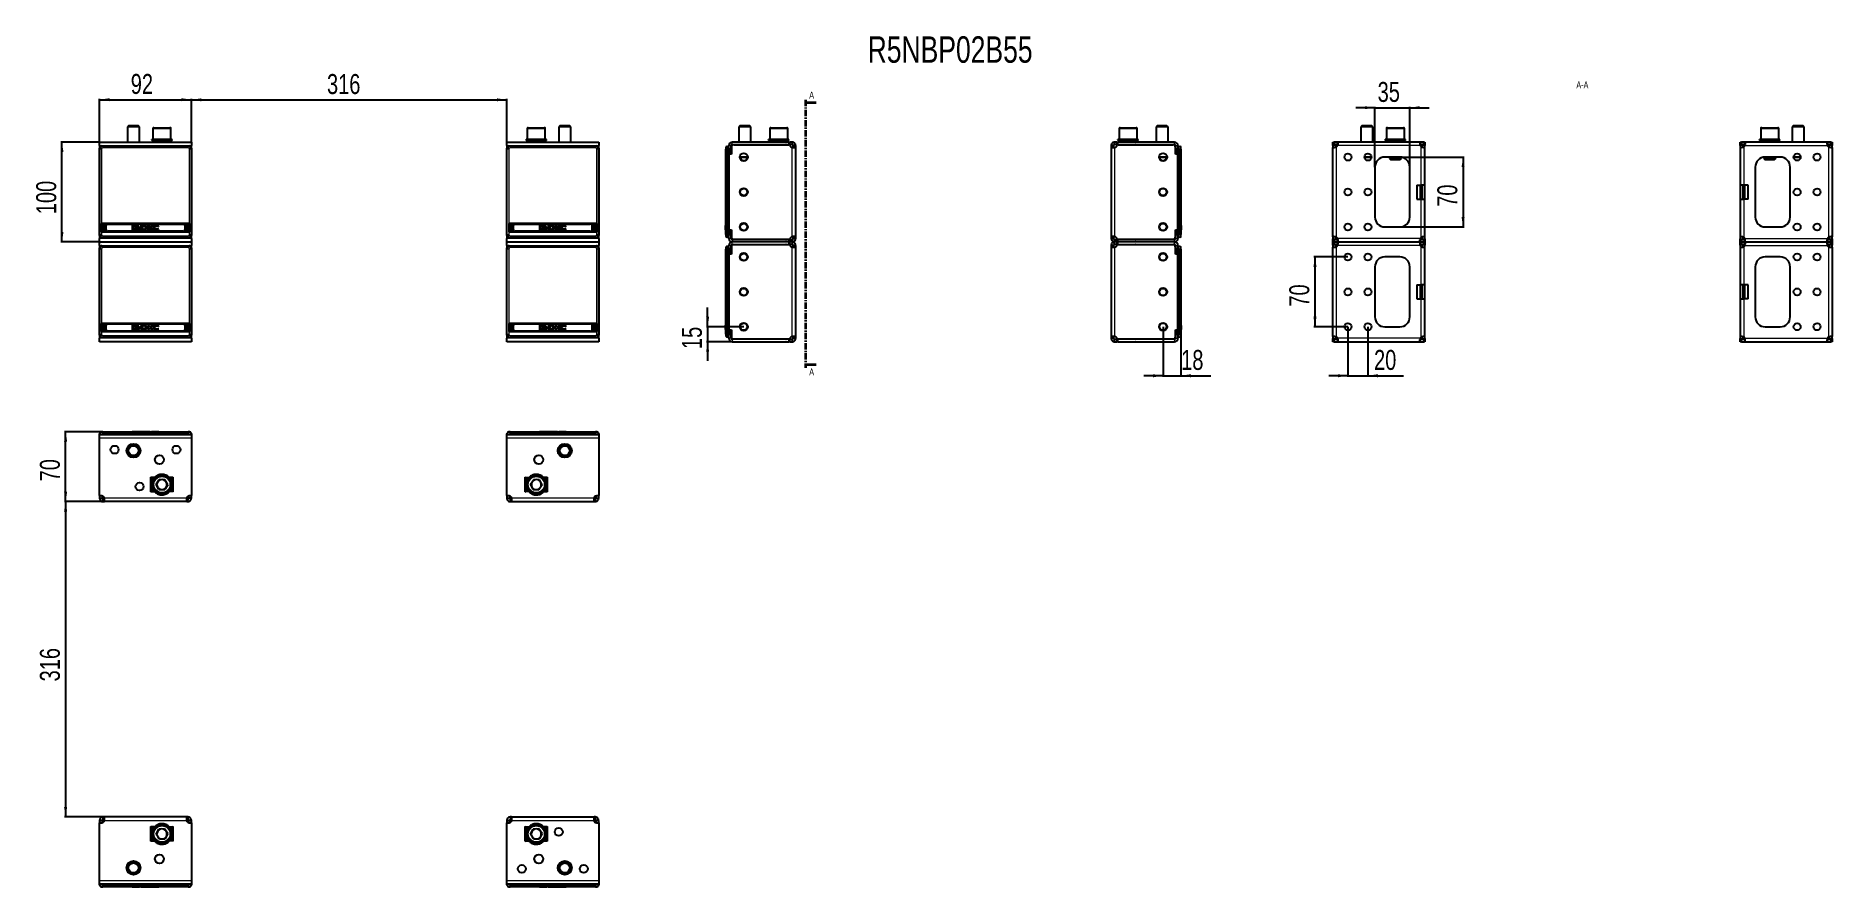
# Model space of a CAD drawing. Header units: millimetres. Extents: x 0 to 1799, y -257 to 596.
import ezdxf

# ---------------------------------------------------------------- set-up
doc = ezdxf.new("R2010")
doc.units = ezdxf.units.MM
doc.linetypes.add('CENTER', pattern=[10.16, 6.35, -1.27, 1.27, -1.27])
doc.layers.add('FORMAT', color=7, linetype='Continuous')
doc.styles.add('SLDTEXTSTYLE0', font='TXT', dxfattribs={"width": 0.75})
doc.dimstyles.new('SLDDIMSTYLE0', dxfattribs={"dimtxt": 20, "dimasz": 10, "dimexe": 0, "dimexo": 0.0625, "dimgap": 5, "dimtad": 2, "dimdec": 1, "dimrnd": 1e-09, "dimzin": 12, "dimdsep": 46, "dimtxsty": 'SLDTEXTSTYLE0', "dimsah": 1, "dimcen": 0.09, "dimadec": 0, "dimazin": 3, "dimtfac": 1, "dimtofl": 0, "dimtmove": 0, "dimatfit": 3, "dimfxl": 0, "dimfrac": 2, "dimtolj": 1, "dimtzin": 12, "dimarcsym": 0})
doc.dimstyles.new('SLDDIMSTYLE1', dxfattribs={"dimtxt": 20, "dimasz": 10, "dimexe": 0, "dimexo": 0.0625, "dimgap": 5, "dimtad": 2, "dimdec": 1, "dimrnd": 1e-09, "dimzin": 12, "dimdsep": 46, "dimtxsty": 'SLDTEXTSTYLE0', "dimsah": 1, "dimcen": 0.09, "dimadec": 0, "dimazin": 3, "dimtfac": 1, "dimtmove": 0, "dimatfit": 0, "dimfxl": 0, "dimfrac": 2, "dimtolj": 1, "dimtzin": 12, "dimarcsym": 0})

msp = doc.modelspace()

# ---------------------------------------------------------------- texts
at = {"color": 7, "linetype": 'Continuous', "char_height": 7, "attachment_point": 1, "style": 'SLDTEXTSTYLE0'}
for insert in [(774.29, 540), (774.29, 262.7)]:
    msp.add_mtext('A', dxfattribs=dict(at, insert=insert))
at = {"layer": 'FORMAT', "style": 'SLDTEXTSTYLE0'}
for s, insert, char_height, attachment_point in [('R5NBP02B55', (832.83, 595.42), 26.458, 1), ('A-A', (1548.81, 550.24), 7, 2)]:
    msp.add_mtext(s, dxfattribs=dict(at, insert=insert, char_height=char_height, attachment_point=attachment_point))

# ---------------------------------------------------------------- blocks, each defined once
blk = doc.blocks.new('_D')
at = {"layer": 'FORMAT'}
for p, q in [((63.4, 489.4), (24.7, 489.4)), ((25.7, 389.4), (25.7, 489.4)), ((63.4, 389.4), (24.7, 389.4))]:
    blk.add_line(p, q, dxfattribs=at)
for points in [[(25.7, 489.4), (24.2, 479.4), (27.2, 479.4)], [(25.7, 389.4), (27.2, 399.4), (24.2, 399.4)]]:
    blk.add_solid(points, dxfattribs=at)
at = {"layer": 'FORMAT', "insert": (-0.1, 417.2), "char_height": 20, "attachment_point": 1, "rotation": 90, "style": 'SLDTEXTSTYLE0'}
blk.add_mtext('100', dxfattribs=at)
blk = doc.blocks.new('_D_1')
at = {"layer": 'FORMAT'}
for p, q in [((63.4, 489.4), (63.4, 532.9)), ((63.4, 531.9), (155.4, 531.9)), ((155.4, 489.4), (155.4, 532.9))]:
    blk.add_line(p, q, dxfattribs=at)
for points in [[(63.4, 531.9), (73.4, 530.4), (73.4, 533.4)], [(155.4, 531.9), (145.4, 533.4), (145.4, 530.4)]]:
    blk.add_solid(points, dxfattribs=at)
at = {"layer": 'FORMAT', "insert": (94.6, 557.7), "char_height": 20, "attachment_point": 1, "style": 'SLDTEXTSTYLE0'}
blk.add_mtext('92', dxfattribs=at)
blk = doc.blocks.new('_D_2')
at = {"layer": 'FORMAT'}
for p, q in [((155.4, 489.4), (155.4, 532.8)), ((155.4, 531.8), (471.4, 531.8)), ((471.4, 489.4), (471.4, 532.8))]:
    blk.add_line(p, q, dxfattribs=at)
for points in [[(155.4, 531.8), (165.4, 530.3), (165.4, 533.3)], [(471.4, 531.8), (461.4, 533.3), (461.4, 530.3)]]:
    blk.add_solid(points, dxfattribs=at)
at = {"layer": 'FORMAT', "insert": (291.2, 557.6), "char_height": 20, "attachment_point": 1, "style": 'SLDTEXTSTYLE0'}
blk.add_mtext('316', dxfattribs=at)
blk = doc.blocks.new('_D_3')
at = {"layer": 'FORMAT'}
for p, q in [((672.5, 304.4), (672.5, 323.6)), ((708.7, 304.4), (671.5, 304.4)), ((697.2, 289.4), (671.5, 289.4)), ((672.5, 304.4), (672.5, 289.4)), ((672.5, 289.4), (672.5, 270.2))]:
    blk.add_line(p, q, dxfattribs=at)
for points in [[(672.5, 304.4), (674, 314.4), (671, 314.4)], [(672.5, 289.4), (671, 279.4), (674, 279.4)]]:
    blk.add_solid(points, dxfattribs=at)
at = {"layer": 'FORMAT', "insert": (646.7, 282.1), "char_height": 20, "attachment_point": 1, "rotation": 90, "style": 'SLDTEXTSTYLE0'}
blk.add_mtext('15', dxfattribs=at)
blk = doc.blocks.new('_D_4')
at = {"layer": 'FORMAT'}
for p, q in [((1128.7, 304.4), (1128.7, 254.4)), ((1146.7, 299.6), (1146.7, 254.4)), ((1128.7, 255.4), (1109.5, 255.4)), ((1128.7, 255.4), (1146.7, 255.4)), ((1146.7, 255.4), (1176.5, 255.4))]:
    blk.add_line(p, q, dxfattribs=at)
for points in [[(1128.7, 255.4), (1118.7, 256.9), (1118.7, 253.8)], [(1146.7, 255.4), (1156.7, 253.8), (1156.7, 256.9)]]:
    blk.add_solid(points, dxfattribs=at)
at = {"layer": 'FORMAT', "insert": (1146.9, 281.2), "char_height": 20, "attachment_point": 1, "style": 'SLDTEXTSTYLE0'}
blk.add_mtext('18', dxfattribs=at)
blk = doc.blocks.new('_D_5')
at = {"layer": 'FORMAT'}
for p, q in [((65.3, 199.3), (28.4, 199.3)), ((29.4, 129.3), (29.4, 199.3)), ((68, 129.3), (28.4, 129.3))]:
    blk.add_line(p, q, dxfattribs=at)
for points in [[(29.4, 199.3), (27.8, 189.3), (30.9, 189.3)], [(29.4, 129.3), (30.9, 139.3), (27.8, 139.3)]]:
    blk.add_solid(points, dxfattribs=at)
at = {"layer": 'FORMAT', "insert": (3.6, 149.5), "char_height": 20, "attachment_point": 1, "rotation": 90, "style": 'SLDTEXTSTYLE0'}
blk.add_mtext('70', dxfattribs=at)
blk = doc.blocks.new('_D_6')
at = {"layer": 'FORMAT'}
for p, q in [((68, 129.3), (28.4, 129.3)), ((29.4, 129.3), (29.4, -186.7)), ((68, -186.7), (28.4, -186.7))]:
    blk.add_line(p, q, dxfattribs=at)
for points in [[(29.4, 129.3), (27.8, 119.3), (30.9, 119.3)], [(29.4, -186.7), (30.9, -176.7), (27.8, -176.7)]]:
    blk.add_solid(points, dxfattribs=at)
at = {"layer": 'FORMAT', "insert": (3.6, -50.9), "char_height": 20, "attachment_point": 1, "rotation": 90, "style": 'SLDTEXTSTYLE0'}
blk.add_mtext('316', dxfattribs=at)
blk = doc.blocks.new('_D_7')
at = {"layer": 'FORMAT'}
for p, q in [((1366, 474.4), (1430.3, 474.4)), ((1429.3, 474.4), (1429.3, 404.4)), ((1366, 404.4), (1430.3, 404.4))]:
    blk.add_line(p, q, dxfattribs=at)
for points in [[(1429.3, 474.4), (1427.8, 464.4), (1430.8, 464.4)], [(1429.3, 404.4), (1430.8, 414.4), (1427.8, 414.4)]]:
    blk.add_solid(points, dxfattribs=at)
at = {"layer": 'FORMAT', "insert": (1403.5, 424.6), "char_height": 20, "attachment_point": 1, "rotation": 90, "style": 'SLDTEXTSTYLE0'}
blk.add_mtext('70', dxfattribs=at)
blk = doc.blocks.new('_D_8')
at = {"layer": 'FORMAT'}
for p, q in [((1340.9, 523.9), (1321.7, 523.9)), ((1340.9, 464.4), (1340.9, 524.9)), ((1340.9, 523.9), (1375.9, 523.9)), ((1375.9, 464.4), (1375.9, 524.9)), ((1375.9, 523.9), (1395.2, 523.9))]:
    blk.add_line(p, q, dxfattribs=at)
for points in [[(1340.9, 523.9), (1330.9, 525.4), (1330.9, 522.4)], [(1375.9, 523.9), (1385.9, 522.4), (1385.9, 525.4)]]:
    blk.add_solid(points, dxfattribs=at)
at = {"layer": 'FORMAT', "insert": (1343.7, 549.7), "char_height": 20, "attachment_point": 1, "style": 'SLDTEXTSTYLE0'}
blk.add_mtext('35', dxfattribs=at)
blk = doc.blocks.new('_D_9')
at = {"layer": 'FORMAT'}
for p, q in [((1313.9, 304.4), (1313.9, 254.4)), ((1333.9, 304.4), (1333.9, 254.4)), ((1313.9, 255.4), (1294.7, 255.4)), ((1313.9, 255.4), (1333.9, 255.4)), ((1333.9, 255.4), (1369.7, 255.4))]:
    blk.add_line(p, q, dxfattribs=at)
for points in [[(1313.9, 255.4), (1303.9, 256.9), (1303.9, 253.8)], [(1333.9, 255.4), (1343.9, 253.8), (1343.9, 256.9)]]:
    blk.add_solid(points, dxfattribs=at)
at = {"layer": 'FORMAT', "insert": (1340.1, 281.2), "char_height": 20, "attachment_point": 1, "style": 'SLDTEXTSTYLE0'}
blk.add_mtext('20', dxfattribs=at)
blk = doc.blocks.new('_D_10')
at = {"layer": 'FORMAT'}
for p, q in [((1313.9, 374.4), (1279.9, 374.4)), ((1280.9, 374.4), (1280.9, 304.4)), ((1313.9, 304.4), (1279.9, 304.4))]:
    blk.add_line(p, q, dxfattribs=at)
for points in [[(1280.9, 374.4), (1279.4, 364.4), (1282.5, 364.4)], [(1280.9, 304.4), (1282.5, 314.4), (1279.4, 314.4)]]:
    blk.add_solid(points, dxfattribs=at)
at = {"layer": 'FORMAT', "insert": (1255.2, 324.6), "char_height": 20, "attachment_point": 1, "rotation": 90, "style": 'SLDTEXTSTYLE0'}
blk.add_mtext('70', dxfattribs=at)

# ---------------------------------------------------------------- dimensions: what is measured, and where the dimension line sits
at = {"layer": 'FORMAT'}
for base, p1, p2, angle, dimstyle, picture, middle in [((155.39, 531.89), (63.39, 489.39), (155.39, 489.39), 0, 'SLDDIMSTYLE0', '_D_1', (109.39, 531.89)), ((471.39, 531.81), (155.39, 489.39), (471.39, 489.39), 0, 'SLDDIMSTYLE0', '_D_2', (313.39, 531.81)), ((25.69, 489.39), (63.39, 389.39), (63.39, 489.39), 90, 'SLDDIMSTYLE0', '_D', (25.69, 439.39)), ((1429.3, 404.39), (1365.95, 474.39), (1365.95, 404.39), 90, 'SLDDIMSTYLE0', '_D_7', (1429.3, 439.39)), ((1280.94, 304.39), (1313.95, 374.39), (1313.95, 304.39), 90, 'SLDDIMSTYLE0', '_D_10', (1280.94, 339.39)), ((672.5, 289.39), (708.7, 304.39), (697.2, 289.39), 90, 'SLDDIMSTYLE1', '_D_3', (672.5, 296.89)), ((1333.95, 255.38), (1313.95, 304.39), (1333.95, 304.39), 0, 'SLDDIMSTYLE1', '_D_9', (1354.89, 255.38)), ((29.38, 199.29), (67.97, 129.29), (65.29, 199.29), 90, 'SLDDIMSTYLE0', '_D_5', (29.38, 164.29)), ((29.38, -186.71), (67.97, 129.29), (67.97, -186.71), 90, 'SLDDIMSTYLE0', '_D_6', (29.38, -28.71))]:
    dim = msp.add_linear_dim(base=base, p1=p1, p2=p2, angle=angle, dimstyle=dimstyle, dxfattribs=at)
    dim.commit()
    dim.dimension.update_dxf_attribs({"geometry": picture, "text_midpoint": middle, "dimtype": 160})
for base, p1, p2, picture, middle in [((1375.95, 523.89), (1340.95, 464.39), (1375.95, 464.39), '_D_8', (1358.45, 523.89)), ((1146.7, 255.38), (1128.7, 304.39), (1146.7, 299.64), '_D_4', (1161.7, 255.38))]:
    dim = msp.add_linear_dim(base=base, p1=p1, p2=p2, dimstyle='SLDDIMSTYLE1', dxfattribs=at)
    dim.commit()
    dim.dimension.update_dxf_attribs({"geometry": picture, "text_midpoint": middle, "dimtype": 160})

# ---------------------------------------------------------------- linework, layer by layer
at = {"color": 7, "linetype": 'CENTER', "lineweight": 35}
msp.add_line((770.56, 531.87), (770.56, 263.4), dxfattribs=at)
at = {"color": 7, "linetype": 'Continuous', "lineweight": 35}
for p, q in [((781.2, 528.87), (770.56, 528.87)), ((781.2, 266.4), (770.56, 266.4))]:
    msp.add_line(p, q, dxfattribs=at)
at = {"color": 7, "linetype": 'Continuous', "lineweight": 25}
for p, q in [((92.46, 505.89), (91.39, 504.82)), ((91.39, 504.82), (91.39, 489.39)), ((103.39, 504.82), (91.39, 504.82)), ((102.31, 505.89), (92.46, 505.89)), ((103.39, 504.82), (102.31, 505.89)), ((103.39, 489.39), (103.39, 504.82)), ((117.89, 503.89), (126.31, 503.89)), ((126.31, 503.89), (133.89, 503.89)), ((492.89, 503.89), (501.32, 503.89)), ((501.32, 503.89), (508.89, 503.89)), ((524.46, 505.89), (523.39, 504.82)), ((523.39, 504.82), (523.39, 489.39)), ((535.39, 504.82), (523.39, 504.82)), ((534.31, 505.89), (524.46, 505.89)), ((535.39, 504.82), (534.31, 505.89)), ((535.39, 489.39), (535.39, 504.82)), ((704.77, 505.89), (703.7, 504.82)), ((703.7, 504.82), (703.7, 489.39)), ((715.7, 504.82), (703.7, 504.82)), ((714.62, 505.89), (704.77, 505.89)), ((715.7, 504.82), (714.62, 505.89)), ((715.7, 489.39), (715.7, 504.82)), ((735.7, 503.89), (751.69, 503.89)), ((751.69, 503.89), (751.7, 503.89)), ((1085.7, 503.89), (1101.7, 503.89)), ((1122.77, 505.89), (1121.7, 504.82)), ((1121.7, 504.82), (1121.7, 489.39)), ((1133.7, 504.82), (1121.7, 504.82)), ((1132.62, 505.89), (1122.77, 505.89)), ((1133.7, 504.82), (1132.62, 505.89)), ((1133.7, 489.39), (1133.7, 504.82)), ((1328.02, 505.89), (1326.95, 504.82)), ((1326.95, 504.82), (1326.95, 489.39)), ((1338.95, 504.82), (1326.95, 504.82)), ((1337.87, 505.89), (1328.02, 505.89)), ((1338.95, 504.82), (1337.87, 505.89)), ((1338.95, 489.39), (1338.95, 504.82)), ((1353.45, 503.89), (1361.26, 503.89)), ((1361.26, 503.89), (1369.45, 503.89)), ((1728.45, 503.89), (1735.98, 503.89)), ((1735.98, 503.89), (1744.45, 503.89)), ((1760.02, 505.89), (1758.95, 504.82)), ((1758.95, 504.82), (1758.95, 489.39)), ((1770.95, 504.82), (1758.95, 504.82)), ((1769.87, 505.89), (1760.02, 505.89)), ((1770.95, 504.82), (1769.87, 505.89)), ((1770.95, 489.39), (1770.95, 504.82)), ((63.39, 485.89), (63.39, 489.39)), ((63.39, 489.39), (155.39, 489.39)), ((63.39, 485.89), (63.39, 483.37)), ((115.64, 491.89), (115.64, 490.89)), ((115.64, 491.89), (115.64, 491.64)), ((116.44, 491.89), (115.64, 491.89)), ((115.64, 491.89), (115.64, 491.89)), ((115.64, 490.89), (115.64, 491.14)), ((116.44, 490.89), (115.64, 490.89)), ((115.64, 490.89), (115.64, 490.89)), ((116.44, 491.89), (116.54, 491.89)), ((116.44, 490.89), (116.54, 490.89)), ((116.54, 491.89), (116.54, 491.64)), ((118.67, 491.89), (116.54, 491.89)), ((116.54, 490.89), (116.54, 491.14)), ((118.67, 490.89), (116.54, 490.89)), ((116.89, 502.89), (116.89, 491.89)), ((118.67, 491.89), (118.85, 491.89)), ((118.67, 490.89), (118.85, 490.89)), ((118.85, 491.89), (118.85, 491.64)), ((122.01, 491.89), (118.85, 491.89)), ((118.85, 490.89), (118.85, 491.14)), ((122.01, 490.89), (118.85, 490.89)), ((119.89, 490.89), (119.89, 489.39)), ((122.01, 491.89), (122.24, 491.89)), ((122.01, 490.89), (122.24, 490.89)), ((122.24, 491.89), (122.24, 491.64)), ((125.94, 491.89), (122.24, 491.89)), ((122.24, 490.89), (122.24, 491.14)), ((125.94, 490.89), (122.24, 490.89)), ((125.94, 491.89), (126.03, 491.89)), ((125.94, 490.89), (126.11, 490.89)), ((126.11, 490.89), (126.19, 490.89)), ((126.15, 491.89), (126.19, 491.89)), ((126.19, 491.89), (126.19, 491.64)), ((129.86, 491.89), (126.19, 491.89)), ((126.19, 490.89), (126.19, 491.14)), ((129.86, 490.89), (126.19, 490.89)), ((129.86, 491.89), (130.09, 491.89)), ((129.86, 490.89), (130.09, 490.89)), ((130.09, 491.89), (130.09, 491.64)), ((133.17, 491.89), (130.09, 491.89)), ((130.09, 490.89), (130.09, 491.14)), ((133.17, 490.89), (130.09, 490.89)), ((131.89, 489.39), (131.89, 490.89)), ((133.17, 491.89), (133.34, 491.89)), ((133.17, 490.89), (133.34, 490.89)), ((133.34, 491.89), (133.34, 491.64)), ((135.38, 491.89), (133.34, 491.89)), ((133.34, 490.89), (133.34, 491.14)), ((135.38, 490.89), (133.34, 490.89)), ((134.89, 491.89), (134.89, 502.89)), ((135.38, 491.89), (135.47, 491.89)), ((135.38, 490.89), (135.47, 490.89)), ((135.47, 491.89), (135.47, 491.64)), ((136.14, 491.89), (135.47, 491.89)), ((135.47, 490.89), (135.47, 491.14)), ((136.14, 490.89), (135.47, 490.89)), ((136.14, 490.89), (136.14, 491.89)), ((155.39, 489.39), (155.39, 485.89)), ((155.39, 483.37), (155.39, 485.89)), ((471.39, 485.89), (471.39, 489.39)), ((471.39, 489.39), (563.39, 489.39)), ((471.39, 485.89), (471.39, 483.37)), ((490.64, 491.89), (490.64, 490.89)), ((490.64, 491.89), (490.64, 491.64)), ((491.45, 491.89), (490.64, 491.89)), ((490.64, 491.89), (490.64, 491.89)), ((490.64, 490.89), (490.64, 491.14)), ((491.45, 490.89), (490.64, 490.89)), ((490.64, 490.89), (490.64, 490.89)), ((491.45, 491.89), (491.56, 491.89)), ((491.45, 490.89), (491.56, 490.89)), ((491.56, 491.89), (491.56, 491.64)), ((493.71, 491.89), (491.56, 491.89)), ((491.56, 490.89), (491.56, 491.14)), ((493.71, 490.89), (491.56, 490.89)), ((491.89, 502.89), (491.89, 491.89)), ((493.71, 491.89), (493.89, 491.89)), ((493.71, 490.89), (493.89, 490.89)), ((493.89, 491.89), (493.89, 491.64)), ((497.06, 491.89), (493.89, 491.89)), ((493.89, 490.89), (493.89, 491.14)), ((497.06, 490.89), (493.89, 490.89)), ((494.89, 490.89), (494.89, 489.39)), ((497.06, 491.89), (497.29, 491.89)), ((497.06, 490.89), (497.29, 490.89)), ((497.29, 491.89), (497.29, 491.64)), ((500.99, 491.89), (497.29, 491.89)), ((497.29, 490.89), (497.29, 491.14)), ((500.99, 490.89), (497.29, 490.89)), ((500.99, 491.89), (501.07, 491.89)), ((500.99, 490.89), (501.15, 490.89)), ((501.15, 490.89), (501.23, 490.89)), ((501.19, 491.89), (501.23, 491.89)), ((501.23, 491.89), (501.23, 491.64)), ((504.9, 491.89), (501.23, 491.89)), ((501.23, 490.89), (501.23, 491.14)), ((504.9, 490.89), (501.23, 490.89)), ((504.9, 491.89), (505.13, 491.89)), ((504.9, 490.89), (505.13, 490.89)), ((505.13, 491.89), (505.13, 491.64)), ((508.2, 491.89), (505.13, 491.89)), ((505.13, 490.89), (505.13, 491.14)), ((508.2, 490.89), (505.13, 490.89)), ((506.89, 489.39), (506.89, 490.89)), ((508.2, 491.89), (508.38, 491.89)), ((508.2, 490.89), (508.38, 490.89)), ((508.38, 491.89), (508.38, 491.64)), ((510.39, 491.89), (508.38, 491.89)), ((508.38, 490.89), (508.38, 491.14)), ((510.39, 490.89), (508.38, 490.89)), ((509.89, 491.89), (509.89, 502.89)), ((510.39, 491.89), (510.48, 491.89)), ((510.39, 490.89), (510.48, 490.89)), ((510.48, 491.89), (510.48, 491.64)), ((511.14, 491.89), (510.48, 491.89)), ((510.48, 490.89), (510.48, 491.14)), ((511.14, 490.89), (510.48, 490.89)), ((511.14, 490.89), (511.14, 491.89)), ((563.39, 489.39), (563.39, 485.89)), ((563.39, 483.37), (563.39, 485.89)), ((693.7, 477.94), (693.7, 485.89)), ((696.2, 477.94), (696.2, 485.89)), ((753.79, 489.39), (697.2, 489.39)), ((697.2, 486.89), (753.79, 486.89)), ((698.8, 486.79), (753.77, 486.79)), ((699.45, 486.89), (699.45, 486.79)), ((699.74, 486.89), (699.74, 486.79)), ((701.42, 486.89), (701.42, 486.79)), ((704.37, 486.89), (704.37, 486.79)), ((708.13, 486.89), (708.13, 486.79)), ((712.12, 486.89), (712.12, 486.79)), ((715.75, 486.89), (715.75, 486.79)), ((718.45, 486.89), (718.45, 486.79)), ((719.82, 486.89), (719.82, 486.79)), ((719.95, 486.79), (719.95, 486.89)), ((733.45, 491.89), (733.45, 490.89)), ((733.45, 491.89), (733.45, 491.64)), ((734.28, 491.89), (733.45, 491.89)), ((733.45, 491.89), (733.45, 491.89)), ((733.45, 490.89), (733.45, 491.14)), ((734.28, 490.89), (733.45, 490.89)), ((733.45, 490.89), (733.45, 490.89)), ((734.28, 491.89), (734.38, 491.89)), ((734.28, 490.89), (734.38, 490.89)), ((734.38, 491.89), (734.38, 491.64)), ((736.55, 491.89), (734.38, 491.89)), ((734.38, 490.89), (734.38, 491.14)), ((736.55, 490.89), (734.38, 490.89)), ((734.7, 502.89), (734.7, 491.89)), ((736.55, 491.89), (736.73, 491.89)), ((736.55, 490.89), (736.73, 490.89)), ((736.73, 491.89), (736.73, 491.64)), ((739.91, 491.89), (736.73, 491.89)), ((736.73, 490.89), (736.73, 491.14)), ((739.91, 490.89), (736.73, 490.89)), ((737.7, 490.89), (737.7, 489.39)), ((739.91, 491.89), (740.14, 491.89)), ((739.91, 490.89), (740.14, 490.89)), ((740.14, 491.89), (740.14, 491.64)), ((743.84, 491.89), (740.14, 491.89)), ((740.14, 490.89), (740.14, 491.14)), ((743.84, 490.89), (740.14, 490.89)), ((743.84, 491.89), (744.09, 491.89)), ((743.84, 491.89), (743.92, 491.89)), ((743.84, 490.89), (743.99, 490.89)), ((743.99, 490.89), (744.09, 490.89)), ((744.04, 491.89), (744.09, 491.89)), ((744.09, 491.89), (744.09, 491.64)), ((747.75, 491.89), (744.09, 491.89)), ((744.09, 490.89), (744.09, 491.14)), ((747.75, 490.89), (744.09, 490.89)), ((747.75, 491.89), (747.98, 491.89)), ((747.75, 490.89), (747.98, 490.89)), ((747.98, 491.89), (747.98, 491.64)), ((751.05, 491.89), (747.98, 491.89)), ((747.98, 490.89), (747.98, 491.14)), ((751.05, 490.89), (747.98, 490.89)), ((749.7, 489.39), (749.7, 490.89)), ((751.05, 491.89), (751.22, 491.89)), ((751.05, 490.89), (751.22, 490.89)), ((751.22, 491.89), (751.22, 491.64)), ((753.22, 491.89), (751.22, 491.89)), ((751.22, 490.89), (751.22, 491.14)), ((753.22, 490.89), (751.22, 490.89)), ((752.7, 491.89), (752.7, 502.89)), ((753.22, 491.89), (753.31, 491.89)), ((753.22, 490.89), (753.31, 490.89)), ((753.31, 491.89), (753.31, 491.64)), ((753.94, 491.89), (753.31, 491.89)), ((753.31, 490.89), (753.31, 491.14)), ((753.94, 490.89), (753.31, 490.89)), ((753.79, 489.39), (754.79, 489.39)), ((754.79, 486.89), (753.79, 486.89)), ((753.95, 490.89), (753.95, 491.89)), ((754.79, 486.89), (754.79, 489.39)), ((757.2, 489.39), (754.79, 489.39)), ((757.2, 486.89), (754.79, 486.89)), ((757.2, 489.39), (757.2, 486.89)), ((760.7, 485.89), (758.2, 485.89)), ((758.2, 484.67), (758.2, 485.89)), ((760.7, 484.67), (760.7, 485.89)), ((1076.7, 485.89), (1076.7, 484.67)), ((1079.2, 485.89), (1076.7, 485.89)), ((1079.2, 485.89), (1079.2, 484.67)), ((1080.2, 486.89), (1080.2, 489.39)), ((1082.6, 489.39), (1080.2, 489.39)), ((1082.6, 486.89), (1080.2, 486.89)), ((1082.6, 489.39), (1082.6, 486.89)), ((1082.6, 489.39), (1083.6, 489.39)), ((1083.6, 486.89), (1082.6, 486.89)), ((1083.45, 491.89), (1083.45, 490.89)), ((1083.45, 491.89), (1083.45, 491.64)), ((1084.25, 491.89), (1083.45, 491.89)), ((1083.45, 491.89), (1083.45, 491.89)), ((1083.45, 490.89), (1083.45, 491.14)), ((1084.25, 490.89), (1083.45, 490.89)), ((1083.45, 490.89), (1083.45, 490.89)), ((1140.2, 489.39), (1083.6, 489.39)), ((1083.6, 486.89), (1140.2, 486.89)), ((1083.62, 486.79), (1138.6, 486.79)), ((1084.25, 491.89), (1084.34, 491.89)), ((1084.25, 490.89), (1084.34, 490.89)), ((1084.34, 491.89), (1084.34, 491.64)), ((1086.48, 491.89), (1084.34, 491.89)), ((1084.34, 490.89), (1084.34, 491.14)), ((1086.48, 490.89), (1084.34, 490.89)), ((1084.7, 502.89), (1084.7, 491.89)), ((1086.48, 491.89), (1086.66, 491.89)), ((1086.48, 490.89), (1086.66, 490.89)), ((1086.66, 491.89), (1086.66, 491.64)), ((1089.82, 491.89), (1086.66, 491.89)), ((1086.66, 490.89), (1086.66, 491.14)), ((1089.82, 490.89), (1086.66, 490.89)), ((1087.7, 490.89), (1087.7, 489.39)), ((1089.82, 491.89), (1090.05, 491.89)), ((1089.82, 490.89), (1090.05, 490.89)), ((1090.05, 491.89), (1090.05, 491.64)), ((1093.75, 491.89), (1090.05, 491.89)), ((1090.05, 490.89), (1090.05, 491.14)), ((1093.75, 490.89), (1090.05, 490.89)), ((1093.75, 491.89), (1093.83, 491.89)), ((1093.75, 490.89), (1093.92, 490.89)), ((1093.92, 490.89), (1094, 490.89)), ((1093.96, 491.89), (1094, 491.89)), ((1094, 491.89), (1094, 491.64)), ((1097.67, 491.89), (1094, 491.89)), ((1094, 490.89), (1094, 491.14)), ((1097.67, 490.89), (1094, 490.89)), ((1097.67, 491.89), (1097.89, 491.89)), ((1097.67, 490.89), (1097.89, 490.89)), ((1097.89, 491.89), (1097.89, 491.64)), ((1100.98, 491.89), (1097.89, 491.89)), ((1097.89, 490.89), (1097.89, 491.14)), ((1100.98, 490.89), (1097.89, 490.89)), ((1099.7, 489.39), (1099.7, 490.89)), ((1100.98, 491.89), (1101.15, 491.89)), ((1100.98, 490.89), (1101.15, 490.89)), ((1101.15, 491.89), (1101.15, 491.64)), ((1103.18, 491.89), (1101.15, 491.89)), ((1101.15, 490.89), (1101.15, 491.14)), ((1103.18, 490.89), (1101.15, 490.89)), ((1102.7, 491.89), (1102.7, 502.89)), ((1103.18, 491.89), (1103.28, 491.89)), ((1103.18, 490.89), (1103.28, 490.89)), ((1103.28, 491.89), (1103.28, 491.64)), ((1103.94, 491.89), (1103.28, 491.89)), ((1103.28, 490.89), (1103.28, 491.14)), ((1103.94, 490.89), (1103.28, 490.89)), ((1103.95, 490.89), (1103.95, 491.89)), ((1117.45, 486.89), (1117.45, 486.79)), ((1117.74, 486.89), (1117.74, 486.79)), ((1119.42, 486.89), (1119.42, 486.79)), ((1122.37, 486.89), (1122.37, 486.79)), ((1126.13, 486.89), (1126.13, 486.79)), ((1130.12, 486.89), (1130.12, 486.79)), ((1133.75, 486.89), (1133.75, 486.79)), ((1136.45, 486.89), (1136.45, 486.79)), ((1137.82, 486.89), (1137.82, 486.79)), ((1137.95, 486.79), (1137.95, 486.89)), ((1141.2, 485.89), (1141.2, 477.94)), ((1143.7, 485.89), (1143.7, 477.94)), ((1298.95, 486.89), (1298.95, 489.39)), ((1298.95, 489.39), (1300.06, 489.39)), ((1300.06, 486.89), (1298.95, 486.89)), ((1298.95, 486.89), (1298.95, 486.79)), ((1298.95, 486.79), (1301.45, 486.79)), ((1298.95, 486.18), (1298.95, 486.79)), ((1298.95, 486.18), (1298.95, 484.12)), ((1303.78, 489.39), (1300.06, 489.39)), ((1303.78, 486.89), (1300.06, 486.89)), ((1301.45, 486.79), (1301.45, 486.18)), ((1301.45, 486.18), (1301.45, 484.36)), ((1386.11, 489.39), (1303.78, 489.39)), ((1303.78, 489.39), (1303.78, 487.18)), ((1351.2, 491.89), (1351.2, 490.89)), ((1351.2, 491.89), (1351.2, 491.64)), ((1352.03, 491.89), (1351.2, 491.89)), ((1351.2, 491.89), (1351.2, 491.89)), ((1351.2, 490.89), (1351.2, 491.14)), ((1352.03, 490.89), (1351.2, 490.89)), ((1351.2, 490.89), (1351.2, 490.89)), ((1352.03, 491.89), (1352.14, 491.89)), ((1352.03, 490.89), (1352.14, 490.89)), ((1352.14, 491.89), (1352.14, 491.64)), ((1354.3, 491.89), (1352.14, 491.89)), ((1352.14, 490.89), (1352.14, 491.14)), ((1354.3, 490.89), (1352.14, 490.89)), ((1352.45, 502.89), (1352.45, 491.89)), ((1354.3, 491.89), (1354.48, 491.89)), ((1354.3, 490.89), (1354.48, 490.89)), ((1354.48, 491.89), (1354.48, 491.64)), ((1357.66, 491.89), (1354.48, 491.89)), ((1354.48, 490.89), (1354.48, 491.14)), ((1357.66, 490.89), (1354.48, 490.89)), ((1355.45, 490.89), (1355.45, 489.39)), ((1357.66, 491.89), (1357.89, 491.89)), ((1357.66, 490.89), (1357.89, 490.89)), ((1357.89, 491.89), (1357.89, 491.64)), ((1361.59, 491.89), (1357.89, 491.89)), ((1357.89, 490.89), (1357.89, 491.14)), ((1361.59, 490.89), (1357.89, 490.89)), ((1361.59, 491.89), (1361.67, 491.89)), ((1361.59, 490.89), (1361.75, 490.89)), ((1361.75, 490.89), (1361.84, 490.89)), ((1361.79, 491.89), (1361.84, 491.89)), ((1361.84, 491.89), (1361.84, 491.64)), ((1365.5, 491.89), (1361.84, 491.89)), ((1361.84, 490.89), (1361.84, 491.14)), ((1365.5, 490.89), (1361.84, 490.89)), ((1365.5, 491.89), (1365.73, 491.89)), ((1365.5, 490.89), (1365.73, 490.89)), ((1365.73, 491.89), (1365.73, 491.64)), ((1368.8, 491.89), (1365.73, 491.89)), ((1365.73, 490.89), (1365.73, 491.14)), ((1368.8, 490.89), (1365.73, 490.89)), ((1367.45, 489.39), (1367.45, 490.89)), ((1368.8, 491.89), (1368.97, 491.89)), ((1368.8, 490.89), (1368.97, 490.89)), ((1368.97, 491.89), (1368.97, 491.64)), ((1370.97, 491.89), (1368.97, 491.89)), ((1368.97, 490.89), (1368.97, 491.14)), ((1370.97, 490.89), (1368.97, 490.89)), ((1370.45, 491.89), (1370.45, 502.89)), ((1370.97, 491.89), (1371.06, 491.89)), ((1370.97, 490.89), (1371.06, 490.89)), ((1371.06, 491.89), (1371.06, 491.64)), ((1371.7, 491.89), (1371.06, 491.89)), ((1371.06, 490.89), (1371.06, 491.14)), ((1371.7, 490.89), (1371.06, 490.89)), ((1371.7, 490.89), (1371.7, 491.89)), ((1386.11, 489.39), (1386.11, 486.89)), ((1389.84, 489.39), (1386.11, 489.39)), ((1389.84, 486.89), (1386.11, 486.89)), ((1388.45, 486.79), (1390.95, 486.79)), ((1388.45, 486.18), (1388.45, 486.79)), ((1388.45, 484.34), (1388.45, 486.18)), ((1389.84, 489.39), (1390.95, 489.39)), ((1390.95, 486.89), (1389.84, 486.89)), ((1390.95, 489.39), (1390.95, 486.89)), ((1390.95, 486.79), (1390.95, 486.89)), ((1390.95, 486.79), (1390.95, 486.18)), ((1390.95, 484.12), (1390.95, 486.18)), ((1706.95, 486.89), (1706.95, 489.39)), ((1706.95, 489.39), (1708.06, 489.39)), ((1708.06, 486.89), (1706.95, 486.89)), ((1706.95, 486.89), (1706.95, 486.79)), ((1706.95, 486.79), (1709.45, 486.79)), ((1706.95, 486.18), (1706.95, 486.79)), ((1706.95, 486.18), (1706.95, 484.12)), ((1711.78, 489.39), (1708.06, 489.39)), ((1711.78, 486.89), (1708.06, 486.89)), ((1709.45, 486.79), (1709.45, 486.18)), ((1709.45, 486.18), (1709.45, 484.36)), ((1794.11, 489.39), (1711.78, 489.39)), ((1711.78, 489.39), (1711.78, 487.18)), ((1726.2, 491.89), (1726.2, 490.89)), ((1726.2, 491.89), (1726.2, 491.64)), ((1727.03, 491.89), (1726.2, 491.89)), ((1726.2, 491.89), (1726.2, 491.89)), ((1726.2, 490.89), (1726.2, 491.14)), ((1727.03, 490.89), (1726.2, 490.89)), ((1726.2, 490.89), (1726.2, 490.89)), ((1727.03, 491.89), (1727.13, 491.89)), ((1727.03, 490.89), (1727.13, 490.89)), ((1727.13, 491.89), (1727.13, 491.64)), ((1729.3, 491.89), (1727.13, 491.89)), ((1727.13, 490.89), (1727.13, 491.14)), ((1729.3, 490.89), (1727.13, 490.89)), ((1727.45, 502.89), (1727.45, 491.89)), ((1729.3, 491.89), (1729.48, 491.89)), ((1729.3, 490.89), (1729.48, 490.89)), ((1729.48, 491.89), (1729.48, 491.64)), ((1732.65, 491.89), (1729.48, 491.89)), ((1729.48, 490.89), (1729.48, 491.14)), ((1732.65, 490.89), (1729.48, 490.89)), ((1730.45, 490.89), (1730.45, 489.39)), ((1732.65, 491.89), (1732.89, 491.89)), ((1732.65, 490.89), (1732.89, 490.89)), ((1732.89, 491.89), (1732.89, 491.64)), ((1736.59, 491.89), (1732.89, 491.89)), ((1732.89, 490.89), (1732.89, 491.14)), ((1736.59, 490.89), (1732.89, 490.89)), ((1736.59, 491.89), (1736.66, 491.89)), ((1736.59, 490.89), (1736.74, 490.89)), ((1736.74, 490.89), (1736.84, 490.89)), ((1736.79, 491.89), (1736.84, 491.89)), ((1736.84, 491.89), (1736.84, 491.64)), ((1740.5, 491.89), (1736.84, 491.89)), ((1736.84, 490.89), (1736.84, 491.14)), ((1740.5, 490.89), (1736.84, 490.89)), ((1740.5, 491.89), (1740.73, 491.89)), ((1740.5, 490.89), (1740.73, 490.89)), ((1740.73, 491.89), (1740.73, 491.64)), ((1743.79, 491.89), (1740.73, 491.89)), ((1740.73, 490.89), (1740.73, 491.14)), ((1743.79, 490.89), (1740.73, 490.89)), ((1742.45, 489.39), (1742.45, 490.89)), ((1743.79, 491.89), (1743.97, 491.89)), ((1743.79, 490.89), (1743.97, 490.89)), ((1743.97, 491.89), (1743.97, 491.64)), ((1745.97, 491.89), (1743.97, 491.89)), ((1743.97, 490.89), (1743.97, 491.14)), ((1745.97, 490.89), (1743.97, 490.89)), ((1745.45, 491.89), (1745.45, 502.89)), ((1745.97, 491.89), (1746.06, 491.89)), ((1745.97, 490.89), (1746.06, 490.89)), ((1746.06, 491.89), (1746.06, 491.64)), ((1746.7, 491.89), (1746.06, 491.89)), ((1746.06, 490.89), (1746.06, 491.14)), ((1746.7, 490.89), (1746.06, 490.89)), ((1746.7, 490.89), (1746.7, 491.89)), ((1794.11, 486.89), (1794.11, 489.39)), ((1797.84, 489.39), (1794.11, 489.39)), ((1797.84, 486.89), (1794.11, 486.89)), ((1796.45, 486.79), (1798.95, 486.79)), ((1796.45, 486.18), (1796.45, 486.79)), ((1796.45, 484.34), (1796.45, 486.18)), ((1797.84, 489.39), (1798.95, 489.39)), ((1798.95, 486.89), (1797.84, 486.89)), ((1798.95, 489.39), (1798.95, 486.89)), ((1798.95, 486.79), (1798.95, 486.89)), ((1798.95, 486.79), (1798.95, 486.18)), ((1798.95, 484.12), (1798.95, 486.18)), ((63.39, 482.74), (63.39, 483.37)), ((63.39, 396.54), (63.39, 482.74)), ((65.66, 485.64), (66.28, 485.64)), ((66.28, 485.64), (101.89, 485.64)), ((101.89, 485.64), (101.89, 485.51)), ((102.39, 485.37), (116.39, 485.37)), ((116.89, 485.51), (116.89, 485.64)), ((116.89, 485.64), (152.49, 485.64)), ((152.49, 485.64), (153.11, 485.64)), ((155.39, 483.37), (155.39, 482.74)), ((155.39, 482.74), (155.39, 396.54)), ((471.39, 482.74), (471.39, 483.37)), ((471.39, 396.54), (471.39, 482.74)), ((473.66, 485.64), (474.28, 485.64)), ((474.28, 485.64), (509.89, 485.64)), ((509.89, 485.64), (509.89, 485.51)), ((510.39, 485.37), (524.39, 485.37)), ((524.89, 485.51), (524.89, 485.64)), ((524.89, 485.64), (560.49, 485.64)), ((560.49, 485.64), (561.11, 485.64)), ((563.39, 483.37), (563.39, 482.74)), ((563.39, 482.74), (563.39, 396.54)), ((690.7, 483.74), (690.7, 482.29)), ((690.7, 407.84), (690.7, 482.29)), ((691.81, 485.19), (693.5, 485.64)), ((693.5, 485.64), (693.7, 485.64)), ((693.5, 482.74), (693.5, 396.54)), ((693.7, 483.37), (693.7, 395.92)), ((693.7, 477.94), (696.2, 477.94)), ((693.7, 401.49), (693.7, 477.29)), ((696.3, 477.29), (693.7, 477.29)), ((696.3, 478.87), (696.2, 478.66)), ((696.3, 484.29), (696.3, 477.29)), ((712.66, 473.89), (704.73, 473.89)), ((760.7, 484.67), (758.2, 484.67)), ((760.7, 394.11), (760.7, 484.67)), ((1076.7, 484.67), (1076.7, 394.11)), ((1079.2, 484.67), (1076.7, 484.67)), ((1132.66, 473.89), (1124.73, 473.89)), ((1141.1, 477.29), (1141.1, 484.29)), ((1141.1, 478.87), (1141.2, 478.66)), ((1143.7, 477.29), (1141.1, 477.29)), ((1143.7, 477.94), (1141.2, 477.94)), ((1143.7, 485.64), (1143.9, 485.64)), ((1143.7, 395.92), (1143.7, 483.37)), ((1143.7, 477.29), (1143.7, 401.49)), ((1143.9, 485.64), (1145.58, 485.19)), ((1143.9, 396.54), (1143.9, 482.74)), ((1146.7, 482.29), (1146.7, 483.74)), ((1146.7, 482.29), (1146.7, 407.84)), ((1298.95, 394.67), (1298.95, 484.12)), ((1298.95, 484.12), (1300.04, 484.12)), ((1337.41, 473.89), (1330.48, 473.89)), ((1365.95, 474.39), (1350.95, 474.39)), ((1352.62, 474.29), (1352.6, 474.29)), ((1352.62, 474.29), (1352.62, 474.29)), ((1352.72, 474.29), (1352.62, 474.29)), ((1352.72, 474.39), (1352.72, 474.29)), ((1355.97, 474.29), (1352.72, 474.29)), ((1355.45, 474.29), (1355.45, 472.97)), ((1355.45, 472.97), (1356.52, 471.89)), ((1355.45, 472.97), (1361.31, 472.97)), ((1355.97, 474.29), (1357.87, 474.29)), ((1356.52, 471.89), (1361.33, 471.89)), ((1358.42, 474.29), (1357.87, 474.29)), ((1364.47, 474.29), (1358.42, 474.29)), ((1361.31, 472.97), (1367.45, 472.97)), ((1361.33, 471.89), (1366.37, 471.89)), ((1365.02, 474.29), (1364.47, 474.29)), ((1365.02, 474.29), (1366.92, 474.29)), ((1366.37, 471.89), (1367.45, 472.97)), ((1367.36, 474.29), (1366.92, 474.29)), ((1367.45, 472.97), (1367.45, 474.28)), ((1390.95, 446.39), (1390.95, 484.12)), ((1706.95, 484.12), (1708.04, 484.12)), ((1706.95, 484.12), (1706.95, 446.39)), ((1730.45, 474.28), (1730.45, 472.97)), ((1730.45, 472.97), (1731.52, 471.89)), ((1730.45, 472.97), (1736.09, 472.97)), ((1730.97, 474.29), (1730.54, 474.29)), ((1730.97, 474.29), (1732.87, 474.29)), ((1731.52, 471.89), (1736.16, 471.89)), ((1746.95, 474.39), (1731.95, 474.39)), ((1733.42, 474.29), (1732.87, 474.29)), ((1739.47, 474.29), (1733.42, 474.29)), ((1736.09, 472.97), (1742.45, 472.97)), ((1736.16, 471.89), (1741.37, 471.89)), ((1740.02, 474.29), (1739.47, 474.29)), ((1740.02, 474.29), (1741.92, 474.29)), ((1741.37, 471.89), (1742.45, 472.97)), ((1745.18, 474.29), (1741.92, 474.29)), ((1742.45, 472.97), (1742.45, 474.29)), ((1745.18, 474.29), (1745.18, 474.39)), ((1745.28, 474.29), (1745.18, 474.29)), ((1745.3, 474.29), (1745.28, 474.29)), ((1745.28, 474.29), (1745.28, 474.29)), ((1767.41, 473.89), (1760.48, 473.89)), ((1798.95, 484.12), (1798.95, 394.67)), ((1340.95, 464.39), (1340.95, 414.39)), ((1375.95, 414.39), (1375.95, 464.39)), ((1721.95, 464.39), (1721.95, 414.39)), ((1756.95, 414.39), (1756.95, 464.39)), ((1382.95, 446.39), (1387.45, 446.39)), ((1382.95, 446.39), (1382.95, 432.39)), ((1382.95, 432.39), (1387.45, 432.39)), ((1390.95, 446.39), (1387.45, 446.39)), ((1387.45, 432.39), (1390.95, 432.39)), ((1388.45, 432.39), (1388.45, 446.39)), ((1390.95, 432.39), (1390.95, 446.39)), ((1390.95, 394.67), (1390.95, 432.39)), ((1710.45, 446.39), (1706.95, 446.39)), ((1706.95, 446.39), (1706.95, 432.39)), ((1706.95, 432.39), (1710.45, 432.39)), ((1706.95, 432.39), (1706.95, 394.67)), ((1709.45, 446.39), (1709.45, 432.39)), ((1714.95, 446.39), (1710.45, 446.39)), ((1714.95, 432.39), (1710.45, 432.39)), ((1714.95, 432.39), (1714.95, 446.39)), ((63.39, 395.92), (63.39, 396.54)), ((63.39, 395.92), (63.39, 392.89)), ((65.29, 407.84), (65.29, 399.64)), ((153.48, 407.84), (65.29, 407.84)), ((65.29, 399.64), (153.48, 399.64)), ((65.79, 400.34), (65.79, 407.14)), ((65.99, 407.34), (67.09, 407.34)), ((67.09, 400.14), (65.99, 400.14)), ((67.29, 407.14), (67.29, 400.34)), ((67.79, 400.34), (67.79, 407.14)), ((67.99, 407.34), (69.09, 407.34)), ((69.09, 400.14), (67.99, 400.14)), ((69.29, 407.14), (69.29, 400.34)), ((69.79, 402.14), (69.79, 405.34)), ((71.79, 407.34), (146.98, 407.34)), ((146.98, 400.14), (71.79, 400.14)), ((95.96, 405.4), (95.96, 402.08)), ((101.64, 405.84), (96.39, 405.84)), ((96.39, 401.64), (101.64, 401.64)), ((97.37, 405.51), (101.54, 405.51)), ((97.37, 401.97), (97.37, 405.51)), ((99.83, 401.96), (97.37, 401.97)), ((99.11, 403.83), (99.11, 403.38)), ((99.11, 403.11), (99.11, 402.65)), ((101.54, 405.51), (101.54, 405.12)), ((101.54, 405.12), (102.07, 405.12)), ((102.07, 405.12), (102.07, 405.4)), ((103.56, 403.27), (103.56, 403.72)), ((103.56, 402.54), (103.56, 403.01)), ((107.53, 405.86), (104.7, 405.84)), ((104.7, 405.84), (104.7, 401.64)), ((104.7, 401.64), (107.39, 401.65)), ((107.32, 405.28), (106.28, 405.26)), ((106.28, 405.26), (106.28, 402.16)), ((106.28, 402.16), (107.23, 402.18)), ((107.39, 401.65), (107.4, 401.65)), ((107.4, 401.65), (107.42, 401.65)), ((111.81, 405.84), (111.81, 401.64)), ((113.3, 405.84), (111.81, 405.84)), ((111.81, 401.64), (113.32, 401.64)), ((113.3, 403.87), (113.3, 405.84)), ((115.97, 405.84), (113.3, 403.87)), ((113.32, 403.41), (115.33, 401.64)), ((113.32, 401.64), (113.32, 403.41)), ((114.56, 403.98), (117.1, 405.84)), ((117.16, 401.64), (114.56, 403.98)), ((115.33, 401.64), (117.16, 401.64)), ((117.1, 405.84), (115.97, 405.84)), ((122.37, 404.82), (122.56, 404.82)), ((122.55, 401.88), (122.73, 402.42)), ((122.56, 404.82), (122.81, 405.55)), ((122.73, 402.42), (122.58, 402.42)), ((148.98, 402.14), (148.98, 405.34)), ((149.48, 407.14), (149.48, 400.34)), ((149.68, 407.34), (150.78, 407.34)), ((150.78, 400.14), (149.68, 400.14)), ((150.98, 400.34), (150.98, 407.14)), ((151.48, 407.14), (151.48, 400.34)), ((151.68, 407.34), (152.78, 407.34)), ((152.78, 400.14), (151.68, 400.14)), ((152.98, 400.34), (152.98, 407.14)), ((153.48, 399.64), (153.48, 407.84)), ((155.39, 396.54), (155.39, 395.92)), ((155.39, 392.89), (155.39, 395.92)), ((471.39, 395.92), (471.39, 396.54)), ((471.39, 395.92), (471.39, 392.89)), ((561.48, 407.84), (473.29, 407.84)), ((473.29, 407.84), (473.29, 399.64)), ((473.29, 399.64), (561.48, 399.64)), ((473.79, 400.34), (473.79, 407.14)), ((473.99, 407.34), (475.09, 407.34)), ((475.09, 400.14), (473.99, 400.14)), ((475.29, 407.14), (475.29, 400.34)), ((475.79, 400.34), (475.79, 407.14)), ((475.99, 407.34), (477.09, 407.34)), ((477.09, 400.14), (475.99, 400.14)), ((477.29, 407.14), (477.29, 400.34)), ((477.79, 402.14), (477.79, 405.34)), ((479.79, 407.34), (554.98, 407.34)), ((554.98, 400.14), (479.79, 400.14)), ((503.96, 405.4), (503.96, 402.08)), ((509.64, 405.84), (504.39, 405.84)), ((504.39, 401.64), (509.64, 401.64)), ((505.37, 405.51), (509.54, 405.51)), ((505.37, 401.97), (505.37, 405.51)), ((507.83, 401.96), (505.37, 401.97)), ((507.11, 403.83), (507.11, 403.38)), ((507.11, 403.11), (507.11, 402.65)), ((509.54, 405.51), (509.54, 405.12)), ((509.54, 405.12), (510.07, 405.12)), ((510.07, 405.12), (510.07, 405.4)), ((511.56, 403.27), (511.56, 403.72)), ((511.56, 402.54), (511.56, 403.01)), ((515.53, 405.86), (512.7, 405.84)), ((512.7, 405.84), (512.7, 401.64)), ((512.7, 401.64), (515.39, 401.65)), ((515.32, 405.28), (514.28, 405.26)), ((514.28, 405.26), (514.28, 402.16)), ((514.28, 402.16), (515.23, 402.18)), ((515.39, 401.65), (515.4, 401.65)), ((515.4, 401.65), (515.42, 401.65)), ((521.3, 405.84), (519.81, 405.84)), ((519.81, 405.84), (519.81, 401.64)), ((519.81, 401.64), (521.32, 401.64)), ((521.3, 403.87), (521.3, 405.84)), ((523.97, 405.84), (521.3, 403.87)), ((521.32, 403.41), (523.33, 401.64)), ((521.32, 401.64), (521.32, 403.41)), ((522.56, 403.98), (525.1, 405.84)), ((525.16, 401.64), (522.56, 403.98)), ((523.33, 401.64), (525.16, 401.64)), ((525.1, 405.84), (523.97, 405.84)), ((530.37, 404.82), (530.56, 404.82)), ((530.55, 401.88), (530.73, 402.42)), ((530.56, 404.82), (530.81, 405.55)), ((530.73, 402.42), (530.58, 402.42)), ((556.98, 402.14), (556.98, 405.34)), ((557.48, 407.14), (557.48, 400.34)), ((557.68, 407.34), (558.78, 407.34)), ((558.78, 400.14), (557.68, 400.14)), ((558.98, 400.34), (558.98, 407.14)), ((559.48, 407.14), (559.48, 400.34)), ((559.68, 407.34), (560.78, 407.34)), ((560.78, 400.14), (559.68, 400.14)), ((560.98, 400.34), (560.98, 407.14)), ((561.48, 399.64), (561.48, 407.84)), ((563.39, 396.54), (563.39, 395.92)), ((563.39, 392.89), (563.39, 395.92)), ((690.5, 405.9), (690.7, 405.9)), ((690.5, 405.55), (690.7, 405.55)), ((690.5, 404.82), (690.5, 405.55)), ((690.5, 404.82), (690.7, 404.82)), ((690.5, 403.87), (690.5, 403.98)), ((690.5, 402.42), (690.7, 402.42)), ((690.5, 401.88), (690.5, 402.42)), ((690.5, 401.88), (690.7, 401.88)), ((690.5, 401.59), (690.7, 401.59)), ((690.7, 399.64), (690.7, 407.84)), ((690.7, 396.99), (690.7, 399.64)), ((690.7, 396.99), (690.7, 395.54)), ((693.7, 401.49), (696.3, 401.49)), ((693.7, 392.89), (693.7, 400.84)), ((693.7, 400.84), (696.2, 400.84)), ((696.2, 392.89), (696.2, 400.84)), ((696.3, 400.41), (696.2, 400.63)), ((696.3, 401.49), (696.3, 394.49)), ((1141.1, 401.49), (1143.7, 401.49)), ((1141.1, 394.49), (1141.1, 401.49)), ((1141.1, 400.41), (1141.2, 400.63)), ((1141.2, 400.84), (1141.2, 392.89)), ((1143.7, 400.84), (1141.2, 400.84)), ((1143.7, 400.84), (1143.7, 392.89)), ((1146.7, 407.84), (1146.7, 399.64)), ((1146.9, 405.9), (1146.7, 405.9)), ((1146.9, 405.86), (1146.7, 405.86)), ((1146.9, 405.84), (1146.7, 405.84)), ((1146.9, 401.64), (1146.7, 401.64)), ((1146.9, 401.59), (1146.7, 401.59)), ((1146.7, 399.64), (1146.7, 396.99)), ((1146.7, 395.54), (1146.7, 396.99)), ((1146.9, 405.4), (1146.9, 402.08)), ((1350.95, 404.39), (1365.95, 404.39)), ((1731.95, 404.39), (1746.95, 404.39)), ((63.39, 389.39), (63.39, 392.89)), ((63.39, 389.39), (155.39, 389.39)), ((63.39, 385.89), (63.39, 389.39)), ((63.39, 385.89), (63.39, 383.37)), ((63.39, 382.74), (63.39, 383.37)), ((63.39, 296.54), (63.39, 382.74)), ((66.28, 393.64), (65.66, 393.64)), ((65.66, 385.64), (66.28, 385.64)), ((101.89, 393.64), (66.28, 393.64)), ((66.28, 385.64), (101.89, 385.64)), ((101.89, 393.64), (101.89, 393.78)), ((101.89, 385.64), (101.89, 385.51)), ((102.39, 393.91), (116.39, 393.91)), ((102.39, 385.37), (116.39, 385.37)), ((116.89, 393.78), (116.89, 393.64)), ((152.49, 393.64), (116.89, 393.64)), ((116.89, 385.51), (116.89, 385.64)), ((116.89, 385.64), (152.49, 385.64)), ((153.11, 393.64), (152.49, 393.64)), ((152.49, 385.64), (153.11, 385.64)), ((155.39, 392.89), (155.39, 389.39)), ((155.39, 389.39), (155.39, 385.89)), ((155.39, 383.37), (155.39, 385.89)), ((155.39, 383.37), (155.39, 382.74)), ((155.39, 382.74), (155.39, 296.54)), ((471.39, 389.39), (471.39, 392.89)), ((471.39, 385.89), (471.39, 389.39)), ((471.39, 389.39), (563.39, 389.39)), ((471.39, 385.89), (471.39, 383.37)), ((471.39, 382.74), (471.39, 383.37)), ((471.39, 296.54), (471.39, 382.74)), ((474.28, 393.64), (473.66, 393.64)), ((473.66, 385.64), (474.28, 385.64)), ((509.89, 393.64), (474.28, 393.64)), ((474.28, 385.64), (509.89, 385.64)), ((509.89, 393.64), (509.89, 393.78)), ((509.89, 385.64), (509.89, 385.51)), ((510.39, 393.91), (524.39, 393.91)), ((510.39, 385.37), (524.39, 385.37)), ((524.89, 393.78), (524.89, 393.64)), ((560.49, 393.64), (524.89, 393.64)), ((524.89, 385.51), (524.89, 385.64)), ((524.89, 385.64), (560.49, 385.64)), ((561.11, 393.64), (560.49, 393.64)), ((560.49, 385.64), (561.11, 385.64)), ((563.39, 392.89), (563.39, 389.39)), ((563.39, 389.39), (563.39, 385.89)), ((563.39, 383.37), (563.39, 385.89)), ((563.39, 383.37), (563.39, 382.74)), ((563.39, 382.74), (563.39, 296.54)), ((690.7, 383.74), (690.7, 382.29)), ((690.7, 307.84), (690.7, 382.29)), ((693.5, 393.64), (691.81, 394.09)), ((691.81, 385.19), (693.5, 385.64)), ((693.7, 393.64), (693.5, 393.64)), ((693.5, 385.64), (693.7, 385.64)), ((693.5, 382.74), (693.5, 296.54)), ((693.7, 377.94), (693.7, 385.89)), ((693.7, 383.37), (693.7, 295.92)), ((693.7, 377.94), (696.2, 377.94)), ((696.2, 377.94), (696.2, 385.89)), ((696.3, 378.87), (696.2, 378.66)), ((696.3, 384.29), (696.3, 377.29)), ((753.79, 391.89), (697.2, 391.89)), ((753.79, 389.39), (697.2, 389.39)), ((697.2, 386.89), (753.79, 386.89)), ((753.77, 391.99), (698.8, 391.99)), ((698.8, 386.79), (753.77, 386.79)), ((753.79, 391.89), (754.79, 391.89)), ((753.79, 389.39), (754.79, 389.39)), ((754.79, 386.89), (753.79, 386.89)), ((754.79, 389.39), (754.79, 391.89)), ((754.79, 391.89), (757.2, 391.89)), ((754.79, 386.89), (754.79, 389.39)), ((757.2, 389.39), (754.79, 389.39)), ((757.2, 386.89), (754.79, 386.89)), ((757.2, 391.89), (757.2, 389.39)), ((757.2, 389.39), (757.2, 386.89)), ((758.2, 394.11), (760.7, 394.11)), ((758.2, 392.89), (758.2, 394.11)), ((758.2, 392.89), (760.7, 392.89)), ((760.7, 385.89), (758.2, 385.89)), ((758.2, 384.67), (758.2, 385.89)), ((760.7, 384.67), (758.2, 384.67)), ((760.7, 392.89), (760.7, 394.11)), ((760.7, 384.67), (760.7, 385.89)), ((760.7, 294.11), (760.7, 384.67)), ((1076.7, 394.11), (1079.2, 394.11)), ((1076.7, 394.11), (1076.7, 392.89)), ((1076.7, 392.89), (1079.2, 392.89)), ((1076.7, 385.89), (1076.7, 384.67)), ((1079.2, 385.89), (1076.7, 385.89)), ((1076.7, 384.67), (1076.7, 294.11)), ((1079.2, 384.67), (1076.7, 384.67)), ((1079.2, 394.11), (1079.2, 392.89)), ((1079.2, 385.89), (1079.2, 384.67)), ((1080.2, 389.39), (1080.2, 391.89)), ((1080.2, 391.89), (1082.6, 391.89)), ((1080.2, 386.89), (1080.2, 389.39)), ((1082.6, 389.39), (1080.2, 389.39)), ((1082.6, 386.89), (1080.2, 386.89)), ((1082.6, 391.89), (1082.6, 389.39)), ((1082.6, 391.89), (1083.6, 391.89)), ((1082.6, 389.39), (1082.6, 386.89)), ((1082.6, 389.39), (1083.6, 389.39)), ((1083.6, 386.89), (1082.6, 386.89)), ((1140.2, 391.89), (1083.6, 391.89)), ((1140.2, 389.39), (1083.6, 389.39)), ((1083.6, 386.89), (1140.2, 386.89)), ((1138.6, 391.99), (1083.62, 391.99)), ((1083.62, 386.79), (1138.6, 386.79)), ((1141.1, 377.29), (1141.1, 384.29)), ((1141.1, 378.87), (1141.2, 378.66)), ((1141.2, 385.89), (1141.2, 377.94)), ((1143.7, 377.94), (1141.2, 377.94)), ((1143.9, 393.64), (1143.7, 393.64)), ((1143.7, 385.89), (1143.7, 377.94)), ((1143.7, 385.64), (1143.9, 385.64)), ((1143.7, 295.92), (1143.7, 383.37)), ((1145.58, 394.09), (1143.9, 393.64)), ((1143.9, 385.64), (1145.58, 385.19)), ((1143.9, 296.54), (1143.9, 382.74)), ((1146.7, 382.29), (1146.7, 383.74)), ((1146.7, 382.29), (1146.7, 307.84)), ((1298.95, 394.67), (1298.95, 392.6)), ((1298.95, 391.99), (1298.95, 392.6)), ((1301.45, 391.99), (1298.95, 391.99)), ((1298.95, 391.99), (1298.95, 391.89)), ((1298.95, 389.39), (1298.95, 391.89)), ((1298.95, 391.89), (1300.06, 391.89)), ((1300.06, 389.39), (1298.95, 389.39)), ((1298.95, 386.89), (1298.95, 389.39)), ((1300.06, 386.89), (1298.95, 386.89)), ((1298.95, 386.89), (1298.95, 386.79)), ((1298.95, 386.79), (1301.45, 386.79)), ((1298.95, 386.18), (1298.95, 386.79)), ((1298.95, 386.18), (1298.95, 384.12)), ((1298.95, 294.67), (1298.95, 384.12)), ((1298.95, 384.12), (1300.04, 384.12)), ((1300.06, 391.89), (1303.78, 391.89)), ((1300.06, 389.39), (1303.78, 389.39)), ((1303.78, 386.89), (1300.06, 386.89)), ((1301.45, 394.44), (1301.45, 392.6)), ((1301.45, 392.6), (1301.45, 391.99)), ((1301.45, 386.79), (1301.45, 386.18)), ((1301.45, 386.18), (1301.45, 384.36)), ((1303.78, 391.89), (1303.78, 389.39)), ((1303.78, 389.39), (1386.11, 389.39)), ((1303.78, 389.39), (1303.78, 387.18)), ((1386.11, 391.89), (1389.84, 391.89)), ((1386.11, 389.39), (1386.11, 391.61)), ((1386.11, 389.39), (1389.84, 389.39)), ((1386.11, 389.39), (1386.11, 386.89)), ((1389.84, 386.89), (1386.11, 386.89)), ((1388.45, 392.6), (1388.45, 394.42)), ((1388.45, 391.99), (1388.45, 392.6)), ((1390.95, 391.99), (1388.45, 391.99)), ((1388.45, 386.79), (1390.95, 386.79)), ((1388.45, 386.18), (1388.45, 386.79)), ((1388.45, 384.34), (1388.45, 386.18)), ((1389.84, 391.89), (1390.95, 391.89)), ((1390.95, 389.39), (1389.84, 389.39)), ((1390.95, 386.89), (1389.84, 386.89)), ((1390.95, 394.67), (1389.85, 394.67)), ((1390.95, 392.6), (1390.95, 394.67)), ((1390.95, 392.6), (1390.95, 391.99)), ((1390.95, 391.89), (1390.95, 391.99)), ((1390.95, 391.89), (1390.95, 389.39)), ((1390.95, 389.39), (1390.95, 386.89)), ((1390.95, 386.79), (1390.95, 386.89)), ((1390.95, 386.79), (1390.95, 386.18)), ((1390.95, 384.12), (1390.95, 386.18)), ((1390.95, 346.39), (1390.95, 384.12)), ((1706.95, 394.67), (1706.95, 392.6)), ((1706.95, 391.99), (1706.95, 392.6)), ((1709.45, 391.99), (1706.95, 391.99)), ((1706.95, 391.99), (1706.95, 391.89)), ((1706.95, 389.39), (1706.95, 391.89)), ((1706.95, 391.89), (1708.06, 391.89)), ((1708.06, 389.39), (1706.95, 389.39)), ((1706.95, 386.89), (1706.95, 389.39)), ((1708.06, 386.89), (1706.95, 386.89)), ((1706.95, 386.89), (1706.95, 386.79)), ((1706.95, 386.79), (1709.45, 386.79)), ((1706.95, 386.18), (1706.95, 386.79)), ((1706.95, 386.18), (1706.95, 384.12)), ((1706.95, 384.12), (1708.04, 384.12)), ((1706.95, 384.12), (1706.95, 346.39)), ((1708.06, 391.89), (1711.78, 391.89)), ((1708.06, 389.39), (1711.78, 389.39)), ((1711.78, 386.89), (1708.06, 386.89)), ((1709.45, 394.44), (1709.45, 392.6)), ((1709.45, 392.6), (1709.45, 391.99)), ((1709.45, 386.79), (1709.45, 386.18)), ((1709.45, 386.18), (1709.45, 384.36)), ((1711.78, 389.39), (1711.78, 391.89)), ((1711.78, 389.39), (1794.11, 389.39)), ((1711.78, 389.39), (1711.78, 387.18)), ((1794.11, 391.89), (1797.84, 391.89)), ((1794.11, 389.39), (1794.11, 391.61)), ((1794.11, 389.39), (1797.84, 389.39)), ((1794.11, 386.89), (1794.11, 389.39)), ((1797.84, 386.89), (1794.11, 386.89)), ((1796.45, 392.6), (1796.45, 394.42)), ((1796.45, 391.99), (1796.45, 392.6)), ((1798.95, 391.99), (1796.45, 391.99)), ((1796.45, 386.79), (1798.95, 386.79)), ((1796.45, 386.18), (1796.45, 386.79)), ((1796.45, 384.34), (1796.45, 386.18)), ((1797.84, 391.89), (1798.95, 391.89)), ((1798.95, 389.39), (1797.84, 389.39)), ((1798.95, 386.89), (1797.84, 386.89)), ((1798.95, 394.67), (1797.85, 394.67)), ((1798.95, 392.6), (1798.95, 394.67)), ((1798.95, 392.6), (1798.95, 391.99)), ((1798.95, 391.89), (1798.95, 391.99)), ((1798.95, 391.89), (1798.95, 389.39)), ((1798.95, 389.39), (1798.95, 386.89)), ((1798.95, 386.79), (1798.95, 386.89)), ((1798.95, 386.79), (1798.95, 386.18)), ((1798.95, 384.12), (1798.95, 386.18)), ((1798.95, 384.12), (1798.95, 294.67)), ((693.7, 301.49), (693.7, 377.29)), ((696.3, 377.29), (693.7, 377.29)), ((1143.7, 377.29), (1141.1, 377.29)), ((1143.7, 377.29), (1143.7, 301.49)), ((1340.95, 364.39), (1340.95, 314.39)), ((1365.95, 374.39), (1350.95, 374.39)), ((1375.95, 314.39), (1375.95, 364.39)), ((1721.95, 364.39), (1721.95, 314.39)), ((1746.95, 374.39), (1731.95, 374.39)), ((1756.95, 314.39), (1756.95, 364.39)), ((1382.95, 346.39), (1387.45, 346.39)), ((1382.95, 346.39), (1382.95, 332.39)), ((1390.95, 346.39), (1387.45, 346.39)), ((1388.45, 332.39), (1388.45, 346.39)), ((1390.95, 332.39), (1390.95, 346.39)), ((1710.45, 346.39), (1706.95, 346.39)), ((1706.95, 346.39), (1706.95, 332.39)), ((1709.45, 346.39), (1709.45, 332.39)), ((1714.95, 346.39), (1710.45, 346.39)), ((1714.95, 332.39), (1714.95, 346.39)), ((1382.95, 332.39), (1387.45, 332.39)), ((1387.45, 332.39), (1390.95, 332.39)), ((1390.95, 294.67), (1390.95, 332.39)), ((1706.95, 332.39), (1710.45, 332.39)), ((1706.95, 332.39), (1706.95, 294.67)), ((1714.95, 332.39), (1710.45, 332.39)), ((153.48, 307.84), (65.29, 307.84)), ((65.29, 307.84), (65.29, 299.64)), ((65.79, 300.34), (65.79, 307.14)), ((65.99, 307.34), (67.09, 307.34)), ((67.29, 307.14), (67.29, 300.34)), ((67.79, 300.34), (67.79, 307.14)), ((67.99, 307.34), (69.09, 307.34)), ((69.29, 307.14), (69.29, 300.34)), ((71.79, 307.34), (146.98, 307.34)), ((149.48, 307.14), (149.48, 300.34)), ((149.68, 307.34), (150.78, 307.34)), ((150.98, 300.34), (150.98, 307.14)), ((151.48, 307.14), (151.48, 300.34)), ((151.68, 307.34), (152.78, 307.34)), ((152.98, 300.34), (152.98, 307.14)), ((153.48, 299.64), (153.48, 307.84)), ((561.48, 307.84), (473.29, 307.84)), ((473.29, 307.84), (473.29, 299.64)), ((473.79, 300.34), (473.79, 307.14)), ((473.99, 307.34), (475.09, 307.34)), ((475.29, 307.14), (475.29, 300.34)), ((475.79, 300.34), (475.79, 307.14)), ((475.99, 307.34), (477.09, 307.34)), ((477.29, 307.14), (477.29, 300.34)), ((479.79, 307.34), (554.98, 307.34)), ((557.48, 307.14), (557.48, 300.34)), ((557.68, 307.34), (558.78, 307.34)), ((558.98, 300.34), (558.98, 307.14)), ((559.48, 307.14), (559.48, 300.34)), ((559.68, 307.34), (560.78, 307.34)), ((560.98, 300.34), (560.98, 307.14)), ((561.48, 299.64), (561.48, 307.84)), ((690.5, 305.9), (690.7, 305.9)), ((690.7, 299.64), (690.7, 307.84)), ((1146.7, 307.84), (1146.7, 299.64)), ((1146.9, 305.9), (1146.7, 305.9)), ((63.39, 295.92), (63.39, 296.54)), ((63.39, 295.92), (63.39, 292.89)), ((63.39, 289.39), (63.39, 292.89)), ((155.39, 289.39), (63.39, 289.39)), ((65.29, 299.64), (153.48, 299.64)), ((66.28, 293.64), (65.66, 293.64)), ((67.09, 300.14), (65.99, 300.14)), ((101.89, 293.64), (66.28, 293.64)), ((69.09, 300.14), (67.99, 300.14)), ((69.79, 302.14), (69.79, 305.34)), ((146.98, 300.14), (71.79, 300.14)), ((95.96, 305.4), (95.96, 302.08)), ((101.64, 305.84), (96.39, 305.84)), ((96.39, 301.64), (101.64, 301.64)), ((97.37, 305.51), (101.54, 305.51)), ((97.37, 301.97), (97.37, 305.51)), ((99.83, 301.96), (97.37, 301.97)), ((99.11, 303.83), (99.11, 303.38)), ((99.11, 303.11), (99.11, 302.65)), ((101.54, 305.51), (101.54, 305.12)), ((101.54, 305.12), (102.07, 305.12)), ((101.89, 293.64), (101.89, 293.78)), ((102.07, 305.12), (102.07, 305.4)), ((102.39, 293.91), (116.39, 293.91)), ((103.56, 303.27), (103.56, 303.72)), ((103.56, 302.54), (103.56, 303.01)), ((107.53, 305.86), (104.7, 305.84)), ((104.7, 305.84), (104.7, 301.64)), ((104.7, 301.64), (107.39, 301.65)), ((107.32, 305.28), (106.28, 305.26)), ((106.28, 305.26), (106.28, 302.16)), ((106.28, 302.16), (107.23, 302.18)), ((107.39, 301.65), (107.4, 301.65)), ((107.4, 301.65), (107.42, 301.65)), ((111.81, 305.84), (111.81, 301.64)), ((113.3, 305.84), (111.81, 305.84)), ((111.81, 301.64), (113.32, 301.64)), ((113.3, 303.87), (113.3, 305.84)), ((115.97, 305.84), (113.3, 303.87)), ((113.32, 303.41), (115.33, 301.64)), ((113.32, 301.64), (113.32, 303.41)), ((114.56, 303.98), (117.1, 305.84)), ((117.16, 301.64), (114.56, 303.98)), ((115.33, 301.64), (117.16, 301.64)), ((117.1, 305.84), (115.97, 305.84)), ((116.89, 293.78), (116.89, 293.64)), ((152.49, 293.64), (116.89, 293.64)), ((122.37, 304.82), (122.56, 304.82)), ((122.55, 301.88), (122.73, 302.42)), ((122.56, 304.82), (122.81, 305.55)), ((122.73, 302.42), (122.58, 302.42)), ((148.98, 302.14), (148.98, 305.34)), ((150.78, 300.14), (149.68, 300.14)), ((152.78, 300.14), (151.68, 300.14)), ((153.11, 293.64), (152.49, 293.64)), ((155.39, 296.54), (155.39, 295.92)), ((155.39, 292.89), (155.39, 295.92)), ((155.39, 292.89), (155.39, 289.39)), ((471.39, 295.92), (471.39, 296.54)), ((471.39, 295.92), (471.39, 292.89)), ((471.39, 289.39), (471.39, 292.89)), ((563.39, 289.39), (471.39, 289.39)), ((473.29, 299.64), (561.48, 299.64)), ((474.28, 293.64), (473.66, 293.64)), ((475.09, 300.14), (473.99, 300.14)), ((509.89, 293.64), (474.28, 293.64)), ((477.09, 300.14), (475.99, 300.14)), ((477.79, 302.14), (477.79, 305.34)), ((554.98, 300.14), (479.79, 300.14)), ((503.96, 305.4), (503.96, 302.08)), ((509.64, 305.84), (504.39, 305.84)), ((504.39, 301.64), (509.64, 301.64)), ((505.37, 305.51), (509.54, 305.51)), ((505.37, 301.97), (505.37, 305.51)), ((507.83, 301.96), (505.37, 301.97)), ((507.11, 303.83), (507.11, 303.38)), ((507.11, 303.11), (507.11, 302.65)), ((509.54, 305.51), (509.54, 305.12)), ((509.54, 305.12), (510.07, 305.12)), ((509.89, 293.64), (509.89, 293.78)), ((510.07, 305.12), (510.07, 305.4)), ((510.39, 293.91), (524.39, 293.91)), ((511.56, 303.27), (511.56, 303.72)), ((511.56, 302.54), (511.56, 303.01)), ((515.53, 305.86), (512.7, 305.84)), ((512.7, 305.84), (512.7, 301.64)), ((512.7, 301.64), (515.39, 301.65)), ((515.32, 305.28), (514.28, 305.26)), ((514.28, 305.26), (514.28, 302.16)), ((514.28, 302.16), (515.23, 302.18)), ((515.39, 301.65), (515.4, 301.65)), ((515.4, 301.65), (515.42, 301.65)), ((519.81, 305.84), (519.81, 301.64)), ((521.3, 305.84), (519.81, 305.84)), ((519.81, 301.64), (521.32, 301.64)), ((521.3, 303.87), (521.3, 305.84)), ((523.97, 305.84), (521.3, 303.87)), ((521.32, 303.41), (523.33, 301.64)), ((521.32, 301.64), (521.32, 303.41)), ((522.56, 303.98), (525.1, 305.84)), ((525.16, 301.64), (522.56, 303.98)), ((523.33, 301.64), (525.16, 301.64)), ((525.1, 305.84), (523.97, 305.84)), ((524.89, 293.78), (524.89, 293.64)), ((560.49, 293.64), (524.89, 293.64)), ((530.37, 304.82), (530.56, 304.82)), ((530.55, 301.88), (530.73, 302.42)), ((530.56, 304.82), (530.81, 305.55)), ((530.73, 302.42), (530.58, 302.42)), ((556.98, 302.14), (556.98, 305.34)), ((558.78, 300.14), (557.68, 300.14)), ((560.78, 300.14), (559.68, 300.14)), ((561.11, 293.64), (560.49, 293.64)), ((563.39, 296.54), (563.39, 295.92)), ((563.39, 292.89), (563.39, 295.92)), ((563.39, 292.89), (563.39, 289.39)), ((690.5, 305.55), (690.7, 305.55)), ((690.5, 304.82), (690.5, 305.55)), ((690.5, 304.82), (690.7, 304.82)), ((690.5, 303.87), (690.5, 303.98)), ((690.5, 302.42), (690.7, 302.42)), ((690.5, 301.88), (690.5, 302.42)), ((690.5, 301.88), (690.7, 301.88)), ((690.5, 301.59), (690.7, 301.59)), ((690.7, 296.99), (690.7, 299.64)), ((690.7, 296.99), (690.7, 295.54)), ((693.5, 293.64), (691.81, 294.09)), ((693.7, 293.64), (693.5, 293.64)), ((693.7, 301.49), (696.3, 301.49)), ((693.7, 292.89), (693.7, 300.84)), ((693.7, 300.84), (696.2, 300.84)), ((696.2, 292.89), (696.2, 300.84)), ((696.3, 300.41), (696.2, 300.63)), ((696.3, 301.49), (696.3, 294.49)), ((753.79, 291.89), (697.2, 291.89)), ((697.2, 289.39), (753.79, 289.39)), ((753.77, 291.99), (698.8, 291.99)), ((753.79, 291.89), (754.79, 291.89)), ((754.79, 289.39), (753.79, 289.39)), ((754.79, 289.39), (754.79, 291.89)), ((754.79, 291.89), (757.2, 291.89)), ((754.79, 289.39), (757.2, 289.39)), ((757.2, 291.89), (757.2, 289.39)), ((758.2, 294.11), (760.7, 294.11)), ((758.2, 292.89), (758.2, 294.11)), ((758.2, 292.89), (760.7, 292.89)), ((760.7, 292.89), (760.7, 294.11)), ((1076.7, 294.11), (1079.2, 294.11)), ((1076.7, 294.11), (1076.7, 292.89)), ((1076.7, 292.89), (1079.2, 292.89)), ((1079.2, 294.11), (1079.2, 292.89)), ((1080.2, 289.39), (1080.2, 291.89)), ((1080.2, 291.89), (1082.6, 291.89)), ((1080.2, 289.39), (1082.6, 289.39)), ((1082.6, 291.89), (1082.6, 289.39)), ((1082.6, 291.89), (1083.6, 291.89)), ((1083.6, 289.39), (1082.6, 289.39)), ((1140.2, 291.89), (1083.6, 291.89)), ((1083.6, 289.39), (1140.2, 289.39)), ((1138.6, 291.99), (1083.62, 291.99)), ((1141.1, 301.49), (1143.7, 301.49)), ((1141.1, 294.49), (1141.1, 301.49)), ((1141.1, 300.41), (1141.2, 300.63)), ((1141.2, 300.84), (1141.2, 292.89)), ((1143.7, 300.84), (1141.2, 300.84)), ((1143.7, 300.84), (1143.7, 292.89)), ((1143.9, 293.64), (1143.7, 293.64)), ((1145.58, 294.09), (1143.9, 293.64)), ((1146.9, 305.86), (1146.7, 305.86)), ((1146.9, 305.84), (1146.7, 305.84)), ((1146.9, 301.64), (1146.7, 301.64)), ((1146.9, 301.59), (1146.7, 301.59)), ((1146.7, 299.64), (1146.7, 296.99)), ((1146.7, 295.54), (1146.7, 296.99)), ((1146.9, 305.4), (1146.9, 302.08)), ((1298.95, 294.67), (1298.95, 292.6)), ((1298.95, 291.99), (1298.95, 292.6)), ((1301.45, 291.99), (1298.95, 291.99)), ((1298.95, 291.99), (1298.95, 291.89)), ((1298.95, 289.39), (1298.95, 291.89)), ((1298.95, 291.89), (1300.06, 291.89)), ((1300.06, 289.39), (1298.95, 289.39)), ((1300.06, 291.89), (1303.78, 291.89)), ((1300.06, 289.39), (1303.78, 289.39)), ((1301.45, 294.44), (1301.45, 292.6)), ((1301.45, 292.6), (1301.45, 291.99)), ((1303.78, 291.89), (1303.78, 289.39)), ((1303.78, 289.39), (1386.11, 289.39)), ((1350.95, 304.39), (1365.95, 304.39)), ((1386.11, 291.89), (1389.84, 291.89)), ((1386.11, 289.39), (1386.11, 291.61)), ((1386.11, 289.39), (1389.84, 289.39)), ((1388.45, 292.6), (1388.45, 294.42)), ((1388.45, 291.99), (1388.45, 292.6)), ((1390.95, 291.99), (1388.45, 291.99)), ((1389.84, 291.89), (1390.95, 291.89)), ((1390.95, 289.39), (1389.84, 289.39)), ((1390.95, 294.67), (1389.85, 294.67)), ((1390.95, 292.6), (1390.95, 294.67)), ((1390.95, 292.6), (1390.95, 291.99)), ((1390.95, 291.89), (1390.95, 291.99)), ((1390.95, 291.89), (1390.95, 289.39)), ((1706.95, 294.67), (1706.95, 292.6)), ((1706.95, 291.99), (1706.95, 292.6)), ((1709.45, 291.99), (1706.95, 291.99)), ((1706.95, 291.99), (1706.95, 291.89)), ((1706.95, 289.39), (1706.95, 291.89)), ((1706.95, 291.89), (1708.06, 291.89)), ((1708.06, 289.39), (1706.95, 289.39)), ((1708.06, 291.89), (1711.78, 291.89)), ((1708.06, 289.39), (1711.78, 289.39)), ((1709.45, 294.44), (1709.45, 292.6)), ((1709.45, 292.6), (1709.45, 291.99)), ((1711.78, 289.39), (1711.78, 291.89)), ((1711.78, 289.39), (1794.11, 289.39)), ((1731.95, 304.39), (1746.95, 304.39)), ((1794.11, 291.89), (1797.84, 291.89)), ((1794.11, 289.39), (1794.11, 291.61)), ((1794.11, 289.39), (1797.84, 289.39)), ((1796.45, 292.6), (1796.45, 294.42)), ((1796.45, 291.99), (1796.45, 292.6)), ((1798.95, 291.99), (1796.45, 291.99)), ((1797.84, 291.89), (1798.95, 291.89)), ((1798.95, 289.39), (1797.84, 289.39)), ((1798.95, 294.67), (1797.85, 294.67)), ((1798.95, 292.6), (1798.95, 294.67)), ((1798.95, 292.6), (1798.95, 291.99)), ((1798.95, 291.89), (1798.95, 291.99)), ((1798.95, 291.89), (1798.95, 289.39)), ((63.39, 196.49), (63.84, 198.18)), ((66.74, 199.29), (65.29, 199.29)), ((66.74, 199.29), (152.04, 199.29)), ((95.96, 199.49), (95.96, 199.29)), ((101.61, 199.49), (101.67, 199.49)), ((101.67, 199.49), (101.67, 199.29)), ((101.67, 199.49), (102.8, 199.49)), ((102.8, 199.49), (102.8, 199.29)), ((102.8, 199.49), (105.47, 199.49)), ((105.47, 199.49), (105.47, 199.29)), ((105.47, 199.49), (106.96, 199.49)), ((106.96, 199.49), (106.96, 199.29)), ((107.77, 199.51), (107.77, 199.29)), ((111.24, 199.49), (114.07, 199.49)), ((114.07, 199.49), (114.07, 199.29)), ((115.21, 199.49), (115.21, 199.29)), ((115.46, 199.49), (115.46, 199.29)), ((116.7, 199.49), (116.7, 199.29)), ((117.13, 199.49), (122.38, 199.49)), ((122.81, 199.49), (122.81, 199.29)), ((153.48, 199.29), (152.04, 199.29)), ((154.93, 198.18), (155.39, 196.49)), ((471.39, 196.49), (471.84, 198.18)), ((474.74, 199.29), (473.29, 199.29)), ((474.74, 199.29), (560.04, 199.29)), ((503.96, 199.49), (503.96, 199.29)), ((509.61, 199.49), (509.67, 199.49)), ((509.67, 199.49), (509.67, 199.29)), ((509.67, 199.49), (510.8, 199.49)), ((510.8, 199.49), (510.8, 199.29)), ((510.8, 199.49), (513.47, 199.49)), ((513.47, 199.49), (513.47, 199.29)), ((513.47, 199.49), (514.96, 199.49)), ((514.96, 199.49), (514.96, 199.29)), ((515.77, 199.51), (515.77, 199.29)), ((519.24, 199.49), (522.07, 199.49)), ((522.07, 199.49), (522.07, 199.29)), ((523.21, 199.49), (523.21, 199.29)), ((523.46, 199.49), (523.46, 199.29)), ((524.7, 199.49), (524.7, 199.29)), ((525.13, 199.49), (530.38, 199.49)), ((530.81, 199.49), (530.81, 199.29)), ((561.48, 199.29), (560.04, 199.29)), ((562.93, 198.18), (563.39, 196.49)), ((63.39, 196.29), (63.39, 196.49)), ((155.39, 196.29), (63.39, 196.29)), ((63.39, 192.79), (63.39, 196.29)), ((63.39, 136.19), (63.39, 192.79)), ((101.89, 196.49), (66.28, 196.49)), ((101.89, 196.99), (101.89, 196.49)), ((101.89, 196.29), (101.89, 196.49)), ((116.39, 197.49), (102.39, 197.49)), ((116.89, 196.49), (116.89, 196.99)), ((152.49, 196.49), (116.89, 196.49)), ((116.89, 196.29), (116.89, 196.49)), ((155.39, 196.49), (155.39, 196.29)), ((155.39, 196.29), (155.39, 192.79)), ((155.39, 192.79), (155.39, 136.19)), ((471.39, 196.29), (471.39, 196.49)), ((563.39, 196.29), (471.39, 196.29)), ((471.39, 192.79), (471.39, 196.29)), ((471.39, 136.19), (471.39, 192.79)), ((509.89, 196.49), (474.28, 196.49)), ((509.89, 196.99), (509.89, 196.49)), ((509.89, 196.29), (509.89, 196.49)), ((524.39, 197.49), (510.39, 197.49)), ((524.89, 196.49), (524.89, 196.99)), ((560.49, 196.49), (524.89, 196.49)), ((524.89, 196.29), (524.89, 196.49)), ((563.39, 196.49), (563.39, 196.29)), ((563.39, 196.29), (563.39, 192.79)), ((563.39, 192.79), (563.39, 136.19)), ((114.89, 153.29), (114.54, 153.64)), ((118.4, 153.29), (114.89, 153.29)), ((114.89, 153.29), (114.89, 139.29)), ((115.24, 152.94), (114.89, 153.29)), ((115.64, 146.14), (116.89, 146.07)), ((116.89, 145.94), (115.64, 145.89)), ((117.44, 149.41), (116.27, 149.84)), ((116.36, 150.07), (117.49, 149.53)), ((117.8, 152.59), (116.64, 152.59)), ((116.64, 150.7), (116.64, 152.59)), ((119.28, 152.4), (118.36, 153.25)), ((118.54, 153.43), (119.37, 152.49)), ((118.89, 153.04), (118.89, 152.77)), ((120.11, 146.42), (123.12, 151.35)), ((122.88, 141.35), (120.11, 146.42)), ((122.12, 154.46), (121.6, 155.6)), ((121.83, 155.7), (122.24, 154.51)), ((128.89, 151.22), (123.12, 151.35)), ((125.54, 155.28), (125.49, 156.53)), ((125.74, 156.54), (125.66, 155.28)), ((131.66, 146.15), (128.66, 141.22)), ((131.66, 146.15), (128.89, 151.22)), ((129.01, 154.73), (129.44, 155.9)), ((129.67, 155.81), (129.12, 154.68)), ((132, 152.89), (132.85, 153.81)), ((133.03, 153.64), (132.09, 152.81)), ((136.89, 153.29), (133.37, 153.29)), ((135.14, 152.59), (133.97, 152.59)), ((134.06, 150.05), (135.2, 150.57)), ((135.3, 150.34), (134.11, 149.93)), ((134.88, 146.63), (136.13, 146.68)), ((136.13, 146.43), (134.88, 146.51)), ((135.14, 150.7), (135.14, 152.59)), ((137.24, 153.64), (136.89, 153.29)), ((136.89, 153.29), (136.89, 139.29)), ((489.54, 153.64), (489.89, 153.29)), ((489.89, 139.29), (489.89, 153.29)), ((489.89, 153.29), (493.4, 153.29)), ((489.89, 153.29), (490.24, 152.94)), ((490.64, 146.15), (491.89, 146.07)), ((491.89, 145.94), (490.64, 145.9)), ((492.45, 149.41), (491.27, 149.85)), ((491.36, 150.08), (492.49, 149.53)), ((491.64, 150.7), (491.64, 152.59)), ((492.8, 152.59), (491.64, 152.59)), ((494.28, 152.4), (493.37, 153.25)), ((493.54, 153.43), (494.37, 152.5)), ((493.89, 153.04), (493.89, 152.77)), ((495.12, 146.63), (498.3, 151.45)), ((497.71, 141.46), (495.12, 146.63)), ((497.13, 154.46), (496.61, 155.6)), ((496.83, 155.7), (497.24, 154.52)), ((504.06, 151.11), (498.3, 151.45)), ((500.54, 155.28), (500.5, 156.53)), ((500.75, 156.54), (500.67, 155.28)), ((506.65, 145.95), (503.47, 141.13)), ((504.01, 154.73), (504.44, 155.9)), ((506.65, 145.95), (504.06, 151.11)), ((504.68, 155.81), (504.13, 154.68)), ((507, 152.89), (507.85, 153.81)), ((508.03, 153.63), (507.09, 152.8)), ((511.89, 153.29), (508.37, 153.29)), ((510.14, 152.59), (508.97, 152.59)), ((509.06, 150.05), (510.2, 150.57)), ((510.3, 150.34), (509.12, 149.93)), ((509.88, 146.63), (511.13, 146.68)), ((511.13, 146.43), (509.88, 146.5)), ((510.14, 150.7), (510.14, 152.59)), ((511.54, 152.94), (511.89, 153.29)), ((511.89, 153.29), (512.24, 153.64)), ((511.89, 139.29), (511.89, 153.29)), ((63.39, 135.29), (63.39, 136.19)), ((63.39, 135.29), (63.39, 132.79)), ((63.39, 132.79), (65.89, 132.79)), ((65.89, 135.07), (65.89, 132.79)), ((66.89, 131.79), (67.97, 131.79)), ((66.89, 129.29), (66.89, 131.79)), ((66.89, 129.29), (67.97, 129.29)), ((67.97, 129.29), (67.97, 131.79)), ((150.8, 129.29), (67.97, 129.29)), ((114.89, 139.29), (114.54, 138.94)), ((115.24, 139.64), (114.89, 139.29)), ((114.89, 139.29), (118.4, 139.29)), ((116.47, 142.23), (117.66, 142.64)), ((117.71, 142.52), (116.57, 142)), ((116.64, 139.99), (116.64, 141.87)), ((116.64, 139.99), (117.8, 139.99)), ((118.74, 138.94), (119.68, 139.77)), ((119.77, 139.68), (118.92, 138.76)), ((122.1, 136.76), (122.65, 137.89)), ((122.77, 137.85), (122.33, 136.67)), ((122.88, 141.35), (128.66, 141.22)), ((126.03, 136.04), (126.11, 137.29)), ((126.23, 137.29), (126.28, 136.04)), ((129.94, 136.87), (129.53, 138.06)), ((129.65, 138.11), (130.17, 136.98)), ((133.24, 139.14), (132.4, 140.08)), ((132.49, 140.17), (133.41, 139.32)), ((132.89, 139.54), (132.89, 139.81)), ((136.89, 139.29), (133.37, 139.29)), ((133.97, 139.99), (135.14, 139.99)), ((135.41, 142.5), (134.28, 143.05)), ((134.33, 143.17), (135.5, 142.73)), ((135.14, 139.99), (135.14, 141.87)), ((136.89, 139.29), (136.54, 139.64)), ((137.24, 138.94), (136.89, 139.29)), ((150.8, 129.29), (150.8, 131.79)), ((150.8, 131.79), (151.89, 131.79)), ((150.8, 129.29), (151.89, 129.29)), ((151.89, 129.29), (151.89, 131.79)), ((152.89, 132.79), (152.89, 135.07)), ((155.39, 132.79), (152.89, 132.79)), ((155.39, 136.19), (155.39, 135.29)), ((155.39, 132.79), (155.39, 135.29)), ((471.39, 135.29), (471.39, 136.19)), ((471.39, 135.29), (471.39, 132.79)), ((471.39, 132.79), (473.89, 132.79)), ((473.89, 135.07), (473.89, 132.79)), ((474.89, 131.79), (475.97, 131.79)), ((474.89, 129.29), (474.89, 131.79)), ((474.89, 129.29), (475.97, 129.29)), ((475.97, 129.29), (475.97, 131.79)), ((475.97, 129.29), (558.8, 129.29)), ((489.54, 138.94), (489.89, 139.29)), ((489.89, 139.29), (490.24, 139.64)), ((493.4, 139.29), (489.89, 139.29)), ((491.47, 142.23), (492.66, 142.64)), ((492.71, 142.53), (491.57, 142.01)), ((491.64, 139.99), (491.64, 141.87)), ((491.64, 139.99), (492.8, 139.99)), ((493.74, 138.94), (494.68, 139.77)), ((494.77, 139.69), (493.92, 138.77)), ((497.09, 136.76), (497.64, 137.89)), ((497.76, 137.85), (497.33, 136.67)), ((497.71, 141.46), (503.47, 141.13)), ((501.03, 136.04), (501.1, 137.29)), ((501.23, 137.29), (501.28, 136.04)), ((504.94, 136.87), (504.53, 138.06)), ((504.64, 138.11), (505.17, 136.97)), ((508.23, 139.14), (507.4, 140.08)), ((507.49, 140.17), (508.4, 139.32)), ((507.89, 139.54), (507.89, 139.8)), ((508.37, 139.29), (511.89, 139.29)), ((508.97, 139.99), (510.14, 139.99)), ((510.41, 142.49), (509.28, 143.04)), ((509.33, 143.16), (510.5, 142.73)), ((510.14, 139.99), (510.14, 141.87)), ((511.54, 139.64), (511.89, 139.29)), ((511.89, 139.29), (512.24, 138.94)), ((558.8, 131.79), (558.8, 129.29)), ((558.8, 131.79), (559.89, 131.79)), ((558.8, 129.29), (559.89, 129.29)), ((559.89, 131.79), (559.89, 129.29)), ((560.89, 132.79), (560.89, 135.07)), ((560.89, 132.79), (563.39, 132.79)), ((563.39, 136.19), (563.39, 135.29)), ((563.39, 132.79), (563.39, 135.29)), ((65.89, -190.21), (63.39, -190.21)), ((63.39, -190.21), (63.39, -192.72)), ((63.39, -193.61), (63.39, -192.72)), ((63.39, -250.21), (63.39, -193.61)), ((65.89, -190.21), (65.89, -192.5)), ((66.89, -189.21), (66.89, -186.71)), ((67.97, -186.71), (66.89, -186.71)), ((67.97, -189.21), (66.89, -189.21)), ((150.8, -186.71), (67.97, -186.71)), ((67.97, -189.21), (67.97, -186.71)), ((114.89, -196.71), (114.54, -196.36)), ((114.89, -196.71), (114.89, -210.71)), ((118.4, -196.71), (114.89, -196.71)), ((115.24, -197.06), (114.89, -196.71)), ((116.64, -199.3), (116.64, -197.41)), ((117.8, -197.41), (116.64, -197.41)), ((119.34, -197.54), (118.43, -196.68)), ((118.54, -196.71), (118.46, -196.71)), ((118.6, -196.5), (119.42, -197.45)), ((118.89, -196.96), (118.89, -197.11)), ((119.47, -197.4), (118.89, -197.07)), ((119.46, -197.41), (119.2, -197.41)), ((122.2, -195.5), (121.69, -194.36)), ((121.92, -194.26), (122.31, -195.45)), ((125.62, -194.72), (125.58, -193.47)), ((125.83, -193.46), (125.75, -194.71)), ((129.08, -195.3), (129.53, -194.13)), ((129.76, -194.22), (129.2, -195.35)), ((132.06, -197.16), (132.92, -196.26)), ((133.1, -196.43), (132.15, -197.25)), ((133.37, -196.71), (136.89, -196.71)), ((135.14, -197.41), (133.97, -197.41)), ((135.14, -199.3), (135.14, -197.41)), ((136.89, -196.71), (136.54, -197.06)), ((137.24, -196.36), (136.89, -196.71)), ((136.89, -196.71), (136.89, -210.71)), ((150.8, -186.71), (150.8, -189.21)), ((151.89, -186.71), (150.8, -186.71)), ((151.89, -189.21), (150.8, -189.21)), ((151.89, -186.71), (151.89, -189.21)), ((155.39, -190.21), (152.89, -190.21)), ((152.89, -192.5), (152.89, -190.21)), ((155.39, -192.72), (155.39, -190.21)), ((155.39, -192.72), (155.39, -193.61)), ((155.39, -193.61), (155.39, -250.21)), ((471.39, -190.21), (473.89, -190.21)), ((471.39, -190.21), (471.39, -192.72)), ((471.39, -193.61), (471.39, -192.72)), ((471.39, -250.21), (471.39, -193.61)), ((473.89, -190.21), (473.89, -192.5)), ((474.89, -186.71), (474.89, -189.21)), ((475.97, -186.71), (474.89, -186.71)), ((475.97, -189.21), (474.89, -189.21)), ((475.97, -186.71), (558.8, -186.71)), ((475.97, -186.71), (475.97, -189.21)), ((489.54, -196.36), (489.89, -196.71)), ((489.89, -210.71), (489.89, -196.71)), ((489.89, -196.71), (493.4, -196.71)), ((489.89, -196.71), (490.24, -197.06)), ((491.64, -199.3), (491.64, -197.41)), ((492.8, -197.41), (491.64, -197.41)), ((494.31, -197.57), (493.4, -196.72)), ((493.57, -196.54), (494.4, -197.48)), ((493.89, -196.96), (493.89, -197.17)), ((494.46, -197.41), (494.14, -197.41)), ((497.16, -195.52), (496.64, -194.38)), ((496.87, -194.28), (497.28, -195.47)), ((500.58, -194.72), (500.54, -193.47)), ((500.79, -193.46), (500.71, -194.71)), ((504.05, -195.29), (504.48, -194.12)), ((504.72, -194.21), (504.16, -195.33)), ((507.03, -197.14), (507.88, -196.22)), ((508.06, -196.4), (507.12, -197.22)), ((511.89, -196.71), (508.37, -196.71)), ((510.14, -197.41), (508.97, -197.41)), ((510.14, -199.3), (510.14, -197.41)), ((511.54, -197.06), (511.89, -196.71)), ((511.89, -196.71), (512.24, -196.36)), ((511.89, -210.71), (511.89, -196.71)), ((558.8, -186.71), (558.8, -189.21)), ((559.89, -186.71), (558.8, -186.71)), ((559.89, -189.21), (558.8, -189.21)), ((559.89, -186.71), (559.89, -189.21)), ((563.39, -190.21), (560.89, -190.21)), ((560.89, -192.5), (560.89, -190.21)), ((563.39, -192.72), (563.39, -190.21)), ((563.39, -192.72), (563.39, -193.61)), ((563.39, -193.61), (563.39, -250.21)), ((114.89, -210.71), (114.54, -211.06)), ((115.24, -210.36), (114.89, -210.71)), ((114.89, -210.71), (118.4, -210.71)), ((115.64, -203.77), (116.89, -203.85)), ((116.89, -203.98), (115.64, -204.01)), ((117.47, -200.52), (116.3, -200.07)), ((116.4, -199.84), (117.52, -200.4)), ((116.44, -207.68), (117.63, -207.29)), ((117.68, -207.4), (116.54, -207.91)), ((116.64, -210.01), (116.64, -208.13)), ((116.64, -210.01), (117.8, -210.01)), ((118.67, -211), (119.62, -210.17)), ((119.71, -210.26), (118.85, -211.17)), ((120.12, -204.02), (122.74, -198.87)), ((123.27, -208.86), (120.12, -204.02)), ((122.01, -213.2), (122.57, -212.08)), ((122.69, -212.13), (122.24, -213.29)), ((128.51, -198.57), (122.74, -198.87)), ((123.27, -208.86), (129.03, -208.55)), ((125.94, -213.96), (126.03, -212.71)), ((126.15, -212.71), (126.19, -213.96)), ((131.65, -203.41), (128.51, -198.57)), ((131.65, -203.41), (129.03, -208.55)), ((129.86, -213.16), (129.46, -211.97)), ((129.57, -211.92), (130.09, -213.06)), ((132.3, -210.02), (132.89, -210.36)), ((132.31, -210.01), (132.57, -210.01)), ((133.17, -210.92), (132.35, -209.98)), ((132.43, -209.89), (133.34, -210.74)), ((132.89, -210.46), (132.89, -210.31)), ((133.31, -210.71), (133.24, -210.71)), ((136.89, -210.71), (133.37, -210.71)), ((133.97, -210.01), (135.14, -210.01)), ((134.1, -200.03), (135.24, -199.51)), ((135.34, -199.74), (134.15, -200.14)), ((135.38, -207.59), (134.25, -207.03)), ((134.3, -206.91), (135.47, -207.36)), ((134.88, -203.45), (136.13, -203.41)), ((136.14, -203.66), (134.88, -203.57)), ((135.14, -210.01), (135.14, -208.13)), ((136.89, -210.71), (136.54, -210.36)), ((137.24, -211.06), (136.89, -210.71)), ((489.54, -211.06), (489.89, -210.71)), ((489.89, -210.71), (493.4, -210.71)), ((490.64, -203.81), (491.89, -203.89)), ((491.89, -204.02), (490.64, -204.06)), ((492.46, -200.55), (491.29, -200.12)), ((491.38, -199.88), (492.5, -200.44)), ((491.45, -207.73), (492.64, -207.32)), ((492.69, -207.44), (491.56, -207.96)), ((491.64, -210.01), (491.64, -208.13)), ((491.64, -210.01), (492.8, -210.01)), ((493.71, -211.03), (494.65, -210.2)), ((494.74, -210.29), (493.89, -211.2)), ((495.12, -204.03), (497.73, -198.88)), ((498.28, -208.86), (495.12, -204.03)), ((497.06, -213.22), (497.61, -212.1)), ((497.73, -212.14), (497.29, -213.31)), ((503.49, -198.56), (497.73, -198.88)), ((498.28, -208.86), (504.04, -208.55)), ((500.99, -213.96), (501.07, -212.71)), ((501.19, -212.71), (501.23, -213.96)), ((506.65, -203.4), (503.49, -198.56)), ((506.65, -203.4), (504.04, -208.55)), ((504.9, -213.14), (504.5, -211.96)), ((504.61, -211.91), (505.13, -213.04)), ((507.31, -210.01), (507.63, -210.01)), ((508.2, -210.89), (507.38, -209.95)), ((507.46, -209.86), (508.38, -210.71)), ((507.89, -210.46), (507.89, -210.25)), ((508.37, -210.71), (511.89, -210.71)), ((508.97, -210.01), (510.14, -210.01)), ((509.08, -199.99), (510.22, -199.47)), ((510.32, -199.7), (509.13, -200.1)), ((510.39, -207.54), (509.27, -206.99)), ((509.31, -206.87), (510.48, -207.31)), ((509.88, -203.41), (511.13, -203.36)), ((511.14, -203.61), (509.88, -203.53)), ((510.14, -210.01), (510.14, -208.13)), ((511.54, -210.36), (511.89, -210.71)), ((511.89, -210.71), (512.24, -211.06)), ((63.39, -253.71), (63.39, -250.21)), ((155.39, -250.21), (155.39, -253.71)), ((471.39, -253.71), (471.39, -250.21)), ((563.39, -250.21), (563.39, -253.71)), ((63.39, -253.91), (63.39, -253.71)), ((63.39, -253.71), (155.39, -253.71)), ((63.84, -255.6), (63.39, -253.91)), ((65.29, -256.71), (66.74, -256.71)), ((66.28, -253.91), (101.89, -253.91)), ((152.04, -256.71), (66.74, -256.71)), ((95.96, -256.91), (95.96, -256.71)), ((101.64, -256.91), (96.39, -256.91)), ((101.89, -253.71), (101.89, -253.91)), ((101.89, -253.91), (101.89, -254.41)), ((102.07, -256.91), (102.07, -256.71)), ((102.39, -254.91), (116.39, -254.91)), ((103.31, -256.91), (103.31, -256.71)), ((103.56, -256.91), (103.56, -256.71)), ((104.7, -256.91), (104.7, -256.71)), ((107.53, -256.91), (104.7, -256.91)), ((111, -256.94), (111, -256.71)), ((111.81, -256.91), (111.81, -256.71)), ((113.3, -256.91), (111.81, -256.91)), ((113.3, -256.91), (113.3, -256.71)), ((115.97, -256.91), (113.3, -256.91)), ((115.97, -256.91), (115.97, -256.71)), ((117.1, -256.91), (115.97, -256.91)), ((116.89, -253.71), (116.89, -253.91)), ((116.89, -254.41), (116.89, -253.91)), ((116.89, -253.91), (152.49, -253.91)), ((117.1, -256.91), (117.1, -256.71)), ((117.16, -256.91), (117.1, -256.91)), ((122.81, -256.91), (122.81, -256.71)), ((152.04, -256.71), (153.48, -256.71)), ((155.39, -253.91), (154.93, -255.6)), ((155.39, -253.71), (155.39, -253.91)), ((471.39, -253.91), (471.39, -253.71)), ((471.39, -253.71), (563.39, -253.71)), ((471.84, -255.6), (471.39, -253.91)), ((473.29, -256.71), (474.74, -256.71)), ((474.28, -253.91), (509.89, -253.91)), ((560.04, -256.71), (474.74, -256.71)), ((503.96, -256.91), (503.96, -256.71)), ((509.64, -256.91), (504.39, -256.91)), ((509.89, -253.71), (509.89, -253.91)), ((509.89, -253.91), (509.89, -254.41)), ((510.07, -256.91), (510.07, -256.71)), ((510.39, -254.91), (524.39, -254.91)), ((511.31, -256.91), (511.31, -256.71)), ((511.56, -256.91), (511.56, -256.71)), ((512.7, -256.91), (512.7, -256.71)), ((515.53, -256.91), (512.7, -256.91)), ((519, -256.94), (519, -256.71)), ((519.81, -256.91), (519.81, -256.71)), ((521.3, -256.91), (519.81, -256.91)), ((521.3, -256.91), (521.3, -256.71)), ((523.97, -256.91), (521.3, -256.91)), ((523.97, -256.91), (523.97, -256.71)), ((525.1, -256.91), (523.97, -256.91)), ((524.89, -253.71), (524.89, -253.91)), ((524.89, -254.41), (524.89, -253.91)), ((524.89, -253.91), (560.49, -253.91)), ((525.1, -256.91), (525.1, -256.71)), ((525.16, -256.91), (525.1, -256.91)), ((530.81, -256.91), (530.81, -256.71)), ((560.04, -256.71), (561.48, -256.71)), ((563.39, -253.91), (562.93, -255.6)), ((563.39, -253.71), (563.39, -253.91))]:
    msp.add_line(p, q, dxfattribs=at)
at = {"color": 8, "linetype": 'Continuous', "lineweight": 18}
for p, q in [((63.39, 485.89), (155.39, 485.89)), ((126.36, 502.89), (116.89, 502.89)), ((134.89, 502.89), (126.36, 502.89)), ((471.39, 485.89), (563.39, 485.89)), ((501.38, 502.89), (491.89, 502.89)), ((509.89, 502.89), (501.38, 502.89)), ((696.2, 485.89), (693.7, 485.89)), ((697.2, 486.89), (697.2, 489.39)), ((752.7, 502.89), (734.7, 502.89)), ((753.79, 486.89), (753.79, 489.39)), ((1083.6, 489.39), (1083.6, 486.89)), ((1102.7, 502.89), (1084.7, 502.89)), ((1140.2, 486.89), (1140.2, 489.39)), ((1141.2, 485.89), (1143.7, 485.89)), ((1301.45, 486.18), (1298.95, 486.18)), ((1300.06, 489.39), (1300.06, 486.89)), ((1301.45, 485.89), (1303.53, 485.89)), ((1386.36, 485.89), (1303.53, 485.89)), ((1361.24, 502.89), (1352.45, 502.89)), ((1370.45, 502.89), (1361.24, 502.89)), ((1386.36, 485.89), (1388.45, 485.89)), ((1390.95, 486.18), (1388.45, 486.18)), ((1389.84, 486.89), (1389.84, 489.39)), ((1709.45, 486.18), (1706.95, 486.18)), ((1708.06, 489.39), (1708.06, 486.89)), ((1709.45, 485.89), (1711.53, 485.89)), ((1711.53, 485.89), (1794.36, 485.89)), ((1735.92, 502.89), (1727.45, 502.89)), ((1745.45, 502.89), (1735.92, 502.89)), ((1794.36, 485.89), (1796.45, 485.89)), ((1798.95, 486.18), (1796.45, 486.18)), ((1797.84, 486.89), (1797.84, 489.39)), ((63.84, 482.29), (63.39, 482.74)), ((65.29, 482.29), (63.84, 482.29)), ((63.84, 396.99), (63.84, 482.29)), ((65.29, 482.29), (65.29, 407.84)), ((66.28, 485.64), (66.74, 485.19)), ((66.74, 485.19), (66.74, 483.74)), ((66.74, 485.19), (152.04, 485.19)), ((152.04, 483.74), (66.74, 483.74)), ((152.04, 485.19), (152.49, 485.64)), ((152.04, 483.74), (152.04, 485.19)), ((153.48, 407.84), (153.48, 482.29)), ((154.93, 482.29), (153.48, 482.29)), ((155.39, 482.74), (154.93, 482.29)), ((154.93, 482.29), (154.93, 396.99)), ((471.84, 482.29), (471.39, 482.74)), ((473.29, 482.29), (471.84, 482.29)), ((471.84, 396.99), (471.84, 482.29)), ((473.29, 482.29), (473.29, 407.84)), ((474.28, 485.64), (474.74, 485.19)), ((474.74, 485.19), (474.74, 483.74)), ((474.74, 485.19), (560.04, 485.19)), ((560.04, 483.74), (474.74, 483.74)), ((560.04, 485.19), (560.49, 485.64)), ((560.04, 483.74), (560.04, 485.19)), ((561.48, 407.84), (561.48, 482.29)), ((562.93, 482.29), (561.48, 482.29)), ((563.39, 482.74), (562.93, 482.29)), ((562.93, 482.29), (562.93, 396.99)), ((691.81, 482.29), (690.7, 482.29)), ((693.5, 482.74), (691.81, 482.29)), ((691.81, 482.29), (691.81, 396.99)), ((693.89, 477.94), (693.89, 477.29)), ((704.73, 474.89), (712.66, 474.89)), ((757.2, 394.67), (757.2, 484.12)), ((1080.2, 484.12), (1080.2, 394.67)), ((1124.73, 474.89), (1132.66, 474.89)), ((1143.5, 477.29), (1143.5, 477.94)), ((1145.58, 482.29), (1143.9, 482.74)), ((1145.58, 396.99), (1145.58, 482.29)), ((1146.7, 482.29), (1145.58, 482.29)), ((1302.45, 394.11), (1302.45, 484.67)), ((1330.48, 474.89), (1337.41, 474.89)), ((1357.87, 474.39), (1357.87, 474.29)), ((1358.42, 474.39), (1358.42, 474.29)), ((1364.47, 474.39), (1364.47, 474.29)), ((1365.02, 474.39), (1365.02, 474.29)), ((1387.45, 446.39), (1387.45, 484.67)), ((1710.45, 484.67), (1710.45, 446.39)), ((1732.87, 474.39), (1732.87, 474.29)), ((1733.42, 474.39), (1733.42, 474.29)), ((1739.47, 474.39), (1739.47, 474.29)), ((1740.02, 474.39), (1740.02, 474.29)), ((1760.48, 474.89), (1767.41, 474.89)), ((1795.45, 484.67), (1795.45, 394.11)), ((1386.25, 432.39), (1386.25, 446.39)), ((1386.45, 446.39), (1386.45, 432.39)), ((1386.56, 432.39), (1386.56, 446.39)), ((1386.76, 446.39), (1386.76, 432.39)), ((1387.45, 394.11), (1387.45, 432.39)), ((1387.64, 432.39), (1387.64, 446.39)), ((1387.84, 446.39), (1387.84, 432.39)), ((1387.94, 432.39), (1387.94, 446.39)), ((1388.14, 446.39), (1388.14, 432.39)), ((1709.75, 432.39), (1709.75, 446.39)), ((1709.95, 446.39), (1709.95, 432.39)), ((1710.06, 432.39), (1710.06, 446.39)), ((1710.26, 446.39), (1710.26, 432.39)), ((1710.45, 432.39), (1710.45, 394.11)), ((1711.14, 432.39), (1711.14, 446.39)), ((1711.34, 446.39), (1711.34, 432.39)), ((1711.44, 432.39), (1711.44, 446.39)), ((1711.64, 446.39), (1711.64, 432.39)), ((63.39, 396.54), (63.84, 396.99)), ((63.84, 396.99), (65.29, 396.99)), ((65.29, 399.64), (65.29, 396.99)), ((65.79, 400.34), (65.79, 407.14)), ((65.79, 407.14), (65.89, 407.14)), ((65.79, 407.14), (65.79, 407.14)), ((65.79, 400.34), (65.89, 400.34)), ((65.79, 400.34), (65.79, 400.34)), ((65.89, 407.14), (65.89, 400.34)), ((65.99, 407.24), (65.99, 407.34)), ((65.99, 407.34), (67.09, 407.34)), ((65.99, 407.34), (65.99, 407.34)), ((67.09, 407.24), (65.99, 407.24)), ((65.99, 400.24), (67.09, 400.24)), ((65.99, 400.14), (65.99, 400.24)), ((67.09, 400.14), (65.99, 400.14)), ((65.99, 400.14), (65.99, 400.14)), ((67.09, 407.24), (67.09, 407.34)), ((67.09, 407.34), (67.09, 407.34)), ((67.09, 400.14), (67.09, 400.24)), ((67.09, 400.14), (67.09, 400.14)), ((67.19, 400.34), (67.19, 407.14)), ((67.19, 407.14), (67.29, 407.14)), ((67.19, 400.34), (67.29, 400.34)), ((67.29, 407.14), (67.29, 400.34)), ((67.29, 407.14), (67.29, 407.14)), ((67.29, 400.34), (67.29, 400.34)), ((67.79, 400.34), (67.79, 407.14)), ((67.79, 407.14), (67.89, 407.14)), ((67.79, 407.14), (67.79, 407.14)), ((67.79, 400.34), (67.89, 400.34)), ((67.79, 400.34), (67.79, 400.34)), ((67.89, 407.14), (67.89, 400.34)), ((67.99, 407.24), (67.99, 407.34)), ((67.99, 407.34), (69.09, 407.34)), ((67.99, 407.34), (67.99, 407.34)), ((69.09, 407.24), (67.99, 407.24)), ((67.99, 400.24), (69.09, 400.24)), ((67.99, 400.14), (67.99, 400.24)), ((69.09, 400.14), (67.99, 400.14)), ((67.99, 400.14), (67.99, 400.14)), ((69.09, 407.24), (69.09, 407.34)), ((69.09, 407.34), (69.09, 407.34)), ((69.09, 400.14), (69.09, 400.24)), ((69.09, 400.14), (69.09, 400.14)), ((69.19, 400.34), (69.19, 407.14)), ((69.19, 407.14), (69.29, 407.14)), ((69.19, 400.34), (69.29, 400.34)), ((69.29, 407.14), (69.29, 400.34)), ((69.29, 407.14), (69.29, 407.14)), ((69.29, 400.34), (69.29, 400.34)), ((69.79, 402.14), (69.79, 405.34)), ((69.89, 405.34), (69.79, 405.34)), ((69.79, 405.34), (69.79, 405.34)), ((69.89, 402.14), (69.79, 402.14)), ((69.79, 402.14), (69.79, 402.14)), ((69.89, 405.34), (69.89, 402.14)), ((71.79, 407.34), (146.98, 407.34)), ((71.79, 407.24), (71.79, 407.34)), ((71.79, 407.34), (71.79, 407.34)), ((146.98, 407.24), (71.79, 407.24)), ((71.79, 400.24), (146.98, 400.24)), ((71.79, 400.24), (71.79, 400.14)), ((146.98, 400.14), (71.79, 400.14)), ((71.79, 400.14), (71.79, 400.14)), ((146.98, 407.34), (146.98, 407.24)), ((146.98, 407.34), (146.98, 407.34)), ((146.98, 400.14), (146.98, 400.24)), ((146.98, 400.14), (146.98, 400.14)), ((148.88, 402.14), (148.88, 405.34)), ((148.98, 405.34), (148.88, 405.34)), ((148.98, 402.14), (148.88, 402.14)), ((148.98, 405.34), (148.98, 402.14)), ((148.98, 405.34), (148.98, 405.34)), ((148.98, 402.14), (148.98, 402.14)), ((149.49, 407.14), (149.48, 407.14)), ((149.48, 400.34), (149.49, 400.34)), ((149.49, 407.14), (149.59, 407.14)), ((149.49, 400.34), (149.49, 407.14)), ((149.49, 400.34), (149.59, 400.34)), ((149.59, 407.14), (149.59, 400.34)), ((149.68, 407.34), (150.78, 407.34)), ((149.68, 407.34), (149.68, 407.24)), ((149.68, 407.34), (149.68, 407.34)), ((150.78, 407.24), (149.68, 407.24)), ((149.68, 400.24), (150.78, 400.24)), ((149.68, 400.24), (149.68, 400.14)), ((150.78, 400.14), (149.68, 400.14)), ((149.68, 400.14), (149.68, 400.14)), ((150.78, 407.34), (150.78, 407.24)), ((150.78, 407.34), (150.78, 407.34)), ((150.78, 400.24), (150.78, 400.14)), ((150.78, 400.14), (150.78, 400.14)), ((150.88, 400.34), (150.88, 407.14)), ((150.88, 407.14), (150.98, 407.14)), ((150.88, 400.34), (150.98, 400.34)), ((150.98, 407.14), (150.98, 400.34)), ((150.98, 407.14), (150.98, 407.14)), ((150.98, 400.34), (150.98, 400.34)), ((151.49, 407.14), (151.48, 407.14)), ((151.48, 400.34), (151.49, 400.34)), ((151.49, 400.34), (151.49, 407.14)), ((151.59, 407.14), (151.49, 407.14)), ((151.59, 400.34), (151.49, 400.34)), ((151.59, 407.14), (151.59, 400.34)), ((151.68, 407.24), (151.68, 407.34)), ((151.68, 407.34), (152.78, 407.34)), ((151.68, 407.34), (151.68, 407.34)), ((152.78, 407.24), (151.68, 407.24)), ((151.68, 400.14), (151.68, 400.24)), ((151.68, 400.24), (152.78, 400.24)), ((152.78, 400.14), (151.68, 400.14)), ((151.68, 400.14), (151.68, 400.14)), ((152.78, 407.24), (152.78, 407.34)), ((152.78, 407.34), (152.78, 407.34)), ((152.78, 400.14), (152.78, 400.24)), ((152.78, 400.14), (152.78, 400.14)), ((152.88, 400.34), (152.88, 407.14)), ((152.98, 407.14), (152.88, 407.14)), ((152.98, 400.34), (152.88, 400.34)), ((152.98, 407.14), (152.98, 400.34)), ((152.98, 407.14), (152.98, 407.14)), ((152.98, 400.34), (152.98, 400.34)), ((153.48, 396.99), (153.48, 399.64)), ((153.48, 396.99), (154.93, 396.99)), ((154.93, 396.99), (155.39, 396.54)), ((471.39, 396.54), (471.84, 396.99)), ((471.84, 396.99), (473.29, 396.99)), ((473.29, 399.64), (473.29, 396.99)), ((473.79, 400.34), (473.79, 407.14)), ((473.79, 407.14), (473.89, 407.14)), ((473.79, 407.14), (473.79, 407.14)), ((473.79, 400.34), (473.89, 400.34)), ((473.79, 400.34), (473.79, 400.34)), ((473.89, 407.14), (473.89, 400.34)), ((473.99, 407.24), (473.99, 407.34)), ((473.99, 407.34), (475.09, 407.34)), ((473.99, 407.34), (473.99, 407.34)), ((475.09, 407.24), (473.99, 407.24)), ((473.99, 400.24), (475.09, 400.24)), ((473.99, 400.14), (473.99, 400.24)), ((475.09, 400.14), (473.99, 400.14)), ((473.99, 400.14), (473.99, 400.14)), ((475.09, 407.24), (475.09, 407.34)), ((475.09, 407.34), (475.09, 407.34)), ((475.09, 400.14), (475.09, 400.24)), ((475.09, 400.14), (475.09, 400.14)), ((475.19, 400.34), (475.19, 407.14)), ((475.19, 407.14), (475.29, 407.14)), ((475.19, 400.34), (475.29, 400.34)), ((475.29, 407.14), (475.29, 400.34)), ((475.29, 407.14), (475.29, 407.14)), ((475.29, 400.34), (475.29, 400.34)), ((475.79, 407.14), (475.89, 407.14)), ((475.79, 400.34), (475.79, 407.14)), ((475.79, 407.14), (475.79, 407.14)), ((475.79, 400.34), (475.89, 400.34)), ((475.79, 400.34), (475.79, 400.34)), ((475.89, 407.14), (475.89, 400.34)), ((475.99, 407.24), (475.99, 407.34)), ((475.99, 407.34), (477.09, 407.34)), ((475.99, 407.34), (475.99, 407.34)), ((477.09, 407.24), (475.99, 407.24)), ((475.99, 400.24), (477.09, 400.24)), ((475.99, 400.14), (475.99, 400.24)), ((477.09, 400.14), (475.99, 400.14)), ((475.99, 400.14), (475.99, 400.14)), ((477.09, 407.24), (477.09, 407.34)), ((477.09, 407.34), (477.09, 407.34)), ((477.09, 400.14), (477.09, 400.24)), ((477.09, 400.14), (477.09, 400.14)), ((477.19, 400.34), (477.19, 407.14)), ((477.19, 407.14), (477.29, 407.14)), ((477.19, 400.34), (477.29, 400.34)), ((477.29, 407.14), (477.29, 400.34)), ((477.29, 407.14), (477.29, 407.14)), ((477.29, 400.34), (477.29, 400.34)), ((477.79, 402.14), (477.79, 405.34)), ((477.89, 405.34), (477.79, 405.34)), ((477.79, 405.34), (477.79, 405.34)), ((477.89, 402.14), (477.79, 402.14)), ((477.79, 402.14), (477.79, 402.14)), ((477.89, 405.34), (477.89, 402.14)), ((479.79, 407.34), (554.98, 407.34)), ((479.79, 407.24), (479.79, 407.34)), ((479.79, 407.34), (479.79, 407.34)), ((554.98, 407.24), (479.79, 407.24)), ((479.79, 400.24), (554.98, 400.24)), ((479.79, 400.24), (479.79, 400.14)), ((554.98, 400.14), (479.79, 400.14)), ((479.79, 400.14), (479.79, 400.14)), ((554.98, 407.34), (554.98, 407.24)), ((554.98, 407.34), (554.98, 407.34)), ((554.98, 400.14), (554.98, 400.24)), ((554.98, 400.14), (554.98, 400.14)), ((556.88, 402.14), (556.88, 405.34)), ((556.98, 405.34), (556.88, 405.34)), ((556.98, 402.14), (556.88, 402.14)), ((556.98, 405.34), (556.98, 402.14)), ((556.98, 405.34), (556.98, 405.34)), ((556.98, 402.14), (556.98, 402.14)), ((557.49, 407.14), (557.48, 407.14)), ((557.48, 400.34), (557.49, 400.34)), ((557.49, 407.14), (557.59, 407.14)), ((557.49, 400.34), (557.49, 407.14)), ((557.49, 400.34), (557.59, 400.34)), ((557.59, 407.14), (557.59, 400.34)), ((557.68, 407.34), (557.68, 407.24)), ((557.68, 407.34), (558.78, 407.34)), ((557.68, 407.34), (557.68, 407.34)), ((558.78, 407.24), (557.68, 407.24)), ((557.68, 400.24), (558.78, 400.24)), ((557.68, 400.24), (557.68, 400.14)), ((558.78, 400.14), (557.68, 400.14)), ((557.68, 400.14), (557.68, 400.14)), ((558.78, 407.34), (558.78, 407.24)), ((558.78, 407.34), (558.78, 407.34)), ((558.78, 400.24), (558.78, 400.14)), ((558.78, 400.14), (558.78, 400.14)), ((558.88, 400.34), (558.88, 407.14)), ((558.88, 407.14), (558.98, 407.14)), ((558.88, 400.34), (558.98, 400.34)), ((558.98, 407.14), (558.98, 400.34)), ((558.98, 407.14), (558.98, 407.14)), ((558.98, 400.34), (558.98, 400.34)), ((559.49, 407.14), (559.48, 407.14)), ((559.48, 400.34), (559.49, 400.34)), ((559.49, 400.34), (559.49, 407.14)), ((559.59, 407.14), (559.49, 407.14)), ((559.59, 400.34), (559.49, 400.34)), ((559.59, 407.14), (559.59, 400.34)), ((559.68, 407.24), (559.68, 407.34)), ((559.68, 407.34), (560.78, 407.34)), ((559.68, 407.34), (559.68, 407.34)), ((560.78, 407.24), (559.68, 407.24)), ((559.68, 400.24), (560.78, 400.24)), ((559.68, 400.14), (559.68, 400.24)), ((560.78, 400.14), (559.68, 400.14)), ((559.68, 400.14), (559.68, 400.14)), ((560.78, 407.24), (560.78, 407.34)), ((560.78, 407.34), (560.78, 407.34)), ((560.78, 400.14), (560.78, 400.24)), ((560.78, 400.14), (560.78, 400.14)), ((560.88, 400.34), (560.88, 407.14)), ((560.98, 407.14), (560.88, 407.14)), ((560.98, 400.34), (560.88, 400.34)), ((560.98, 407.14), (560.98, 400.34)), ((560.98, 407.14), (560.98, 407.14)), ((560.98, 400.34), (560.98, 400.34)), ((561.48, 396.99), (561.48, 399.64)), ((561.48, 396.99), (562.93, 396.99)), ((562.93, 396.99), (563.39, 396.54)), ((690.5, 403.7), (690.7, 403.7)), ((690.7, 396.99), (691.81, 396.99)), ((691.81, 396.99), (693.5, 396.54)), ((693.89, 401.49), (693.89, 400.84)), ((1143.5, 400.84), (1143.5, 401.49)), ((1143.9, 396.54), (1145.58, 396.99)), ((1145.58, 396.99), (1146.7, 396.99)), ((1146.9, 405.4), (1146.7, 405.4)), ((1146.9, 402.08), (1146.7, 402.08)), ((155.39, 392.89), (63.39, 392.89)), ((63.39, 385.89), (155.39, 385.89)), ((63.84, 382.29), (63.39, 382.74)), ((65.29, 382.29), (63.84, 382.29)), ((63.84, 296.99), (63.84, 382.29)), ((65.29, 382.29), (65.29, 307.84)), ((66.74, 394.09), (66.28, 393.64)), ((66.28, 385.64), (66.74, 385.19)), ((66.74, 395.54), (152.04, 395.54)), ((66.74, 395.54), (66.74, 394.09)), ((152.04, 394.09), (66.74, 394.09)), ((66.74, 385.19), (66.74, 383.74)), ((66.74, 385.19), (152.04, 385.19)), ((152.04, 383.74), (66.74, 383.74)), ((152.04, 394.09), (152.04, 395.54)), ((152.49, 393.64), (152.04, 394.09)), ((152.04, 385.19), (152.49, 385.64)), ((152.04, 383.74), (152.04, 385.19)), ((153.48, 307.84), (153.48, 382.29)), ((154.93, 382.29), (153.48, 382.29)), ((155.39, 382.74), (154.93, 382.29)), ((154.93, 382.29), (154.93, 296.99)), ((563.39, 392.89), (471.39, 392.89)), ((471.39, 385.89), (563.39, 385.89)), ((471.84, 382.29), (471.39, 382.74)), ((473.29, 382.29), (471.84, 382.29)), ((471.84, 296.99), (471.84, 382.29)), ((473.29, 382.29), (473.29, 307.84)), ((474.74, 394.09), (474.28, 393.64)), ((474.28, 385.64), (474.74, 385.19)), ((474.74, 395.54), (560.04, 395.54)), ((474.74, 395.54), (474.74, 394.09)), ((560.04, 394.09), (474.74, 394.09)), ((474.74, 385.19), (474.74, 383.74)), ((474.74, 385.19), (560.04, 385.19)), ((560.04, 383.74), (474.74, 383.74)), ((560.04, 394.09), (560.04, 395.54)), ((560.49, 393.64), (560.04, 394.09)), ((560.04, 385.19), (560.49, 385.64)), ((560.04, 383.74), (560.04, 385.19)), ((561.48, 307.84), (561.48, 382.29)), ((562.93, 382.29), (561.48, 382.29)), ((563.39, 382.74), (562.93, 382.29)), ((562.93, 382.29), (562.93, 296.99)), ((691.81, 382.29), (690.7, 382.29)), ((693.5, 382.74), (691.81, 382.29)), ((691.81, 382.29), (691.81, 296.99)), ((696.2, 392.89), (693.7, 392.89)), ((696.2, 385.89), (693.7, 385.89)), ((693.89, 377.94), (693.89, 377.29)), ((697.2, 391.89), (697.2, 389.39)), ((697.2, 386.89), (697.2, 389.39)), ((753.79, 389.39), (753.79, 391.89)), ((753.79, 386.89), (753.79, 389.39)), ((757.2, 294.67), (757.2, 384.12)), ((1080.2, 384.12), (1080.2, 294.67)), ((1083.6, 391.89), (1083.6, 389.39)), ((1083.6, 389.39), (1083.6, 386.89)), ((1140.2, 391.89), (1140.2, 389.39)), ((1140.2, 386.89), (1140.2, 389.39)), ((1141.2, 392.89), (1143.7, 392.89)), ((1141.2, 385.89), (1143.7, 385.89)), ((1143.5, 377.29), (1143.5, 377.94)), ((1145.58, 382.29), (1143.9, 382.74)), ((1145.58, 296.99), (1145.58, 382.29)), ((1146.7, 382.29), (1145.58, 382.29)), ((1298.95, 392.6), (1301.45, 392.6)), ((1301.45, 386.18), (1298.95, 386.18)), ((1300.06, 391.89), (1300.06, 389.39)), ((1300.06, 389.39), (1300.06, 386.89)), ((1303.53, 392.89), (1301.45, 392.89)), ((1301.45, 385.89), (1303.53, 385.89)), ((1302.45, 294.11), (1302.45, 384.67)), ((1386.36, 392.89), (1303.53, 392.89)), ((1386.36, 385.89), (1303.53, 385.89)), ((1388.45, 392.89), (1386.36, 392.89)), ((1386.36, 385.89), (1388.45, 385.89)), ((1387.45, 346.39), (1387.45, 384.67)), ((1388.45, 392.6), (1390.95, 392.6)), ((1390.95, 386.18), (1388.45, 386.18)), ((1389.84, 389.39), (1389.84, 391.89)), ((1389.84, 386.89), (1389.84, 389.39)), ((1706.95, 392.6), (1709.45, 392.6)), ((1709.45, 386.18), (1706.95, 386.18)), ((1708.06, 391.89), (1708.06, 389.39)), ((1708.06, 389.39), (1708.06, 386.89)), ((1711.53, 392.89), (1709.45, 392.89)), ((1709.45, 385.89), (1711.53, 385.89)), ((1710.45, 384.67), (1710.45, 346.39)), ((1711.53, 392.89), (1794.36, 392.89)), ((1711.53, 385.89), (1794.36, 385.89)), ((1796.45, 392.89), (1794.36, 392.89)), ((1794.36, 385.89), (1796.45, 385.89)), ((1795.45, 384.67), (1795.45, 294.11)), ((1796.45, 392.6), (1798.95, 392.6)), ((1798.95, 386.18), (1796.45, 386.18)), ((1797.84, 389.39), (1797.84, 391.89)), ((1797.84, 386.89), (1797.84, 389.39)), ((1386.25, 332.39), (1386.25, 346.39)), ((1386.45, 346.39), (1386.45, 332.39)), ((1386.56, 332.39), (1386.56, 346.39)), ((1386.76, 346.39), (1386.76, 332.39)), ((1387.64, 332.39), (1387.64, 346.39)), ((1387.84, 346.39), (1387.84, 332.39)), ((1387.94, 332.39), (1387.94, 346.39)), ((1388.14, 346.39), (1388.14, 332.39)), ((1709.75, 332.39), (1709.75, 346.39)), ((1709.95, 346.39), (1709.95, 332.39)), ((1710.06, 332.39), (1710.06, 346.39)), ((1710.26, 346.39), (1710.26, 332.39)), ((1711.14, 332.39), (1711.14, 346.39)), ((1711.34, 346.39), (1711.34, 332.39)), ((1711.44, 332.39), (1711.44, 346.39)), ((1711.64, 346.39), (1711.64, 332.39)), ((1387.45, 294.11), (1387.45, 332.39)), ((1710.45, 332.39), (1710.45, 294.11)), ((65.79, 300.34), (65.79, 307.14)), ((65.79, 307.14), (65.89, 307.14)), ((65.79, 307.14), (65.79, 307.14)), ((65.89, 307.14), (65.89, 300.34)), ((65.99, 307.24), (65.99, 307.34)), ((65.99, 307.34), (67.09, 307.34)), ((65.99, 307.34), (65.99, 307.34)), ((67.09, 307.24), (65.99, 307.24)), ((67.09, 307.24), (67.09, 307.34)), ((67.09, 307.34), (67.09, 307.34)), ((67.19, 300.34), (67.19, 307.14)), ((67.19, 307.14), (67.29, 307.14)), ((67.29, 307.14), (67.29, 300.34)), ((67.29, 307.14), (67.29, 307.14)), ((67.79, 300.34), (67.79, 307.14)), ((67.79, 307.14), (67.89, 307.14)), ((67.79, 307.14), (67.79, 307.14)), ((67.89, 307.14), (67.89, 300.34)), ((67.99, 307.24), (67.99, 307.34)), ((67.99, 307.34), (69.09, 307.34)), ((67.99, 307.34), (67.99, 307.34)), ((69.09, 307.24), (67.99, 307.24)), ((69.09, 307.24), (69.09, 307.34)), ((69.09, 307.34), (69.09, 307.34)), ((69.19, 300.34), (69.19, 307.14)), ((69.19, 307.14), (69.29, 307.14)), ((69.29, 307.14), (69.29, 300.34)), ((69.29, 307.14), (69.29, 307.14)), ((71.79, 307.34), (146.98, 307.34)), ((71.79, 307.24), (71.79, 307.34)), ((71.79, 307.34), (71.79, 307.34)), ((146.98, 307.24), (71.79, 307.24)), ((146.98, 307.34), (146.98, 307.24)), ((146.98, 307.34), (146.98, 307.34)), ((149.49, 307.14), (149.48, 307.14)), ((149.49, 307.14), (149.59, 307.14)), ((149.49, 300.34), (149.49, 307.14)), ((149.59, 307.14), (149.59, 300.34)), ((149.68, 307.34), (149.68, 307.24)), ((149.68, 307.34), (150.78, 307.34)), ((149.68, 307.34), (149.68, 307.34)), ((150.78, 307.24), (149.68, 307.24)), ((150.78, 307.34), (150.78, 307.24)), ((150.78, 307.34), (150.78, 307.34)), ((150.88, 300.34), (150.88, 307.14)), ((150.88, 307.14), (150.98, 307.14)), ((150.98, 307.14), (150.98, 300.34)), ((150.98, 307.14), (150.98, 307.14)), ((151.49, 307.14), (151.48, 307.14)), ((151.49, 300.34), (151.49, 307.14)), ((151.59, 307.14), (151.49, 307.14)), ((151.59, 307.14), (151.59, 300.34)), ((151.68, 307.24), (151.68, 307.34)), ((151.68, 307.34), (152.78, 307.34)), ((151.68, 307.34), (151.68, 307.34)), ((152.78, 307.24), (151.68, 307.24)), ((152.78, 307.24), (152.78, 307.34)), ((152.78, 307.34), (152.78, 307.34)), ((152.88, 300.34), (152.88, 307.14)), ((152.98, 307.14), (152.88, 307.14)), ((152.98, 307.14), (152.98, 300.34)), ((152.98, 307.14), (152.98, 307.14)), ((473.79, 307.14), (473.89, 307.14)), ((473.79, 300.34), (473.79, 307.14)), ((473.79, 307.14), (473.79, 307.14)), ((473.89, 307.14), (473.89, 300.34)), ((473.99, 307.24), (473.99, 307.34)), ((473.99, 307.34), (475.09, 307.34)), ((473.99, 307.34), (473.99, 307.34)), ((475.09, 307.24), (473.99, 307.24)), ((475.09, 307.24), (475.09, 307.34)), ((475.09, 307.34), (475.09, 307.34)), ((475.19, 300.34), (475.19, 307.14)), ((475.19, 307.14), (475.29, 307.14)), ((475.29, 307.14), (475.29, 300.34)), ((475.29, 307.14), (475.29, 307.14)), ((475.79, 300.34), (475.79, 307.14)), ((475.79, 307.14), (475.89, 307.14)), ((475.79, 307.14), (475.79, 307.14)), ((475.89, 307.14), (475.89, 300.34)), ((475.99, 307.24), (475.99, 307.34)), ((475.99, 307.34), (477.09, 307.34)), ((475.99, 307.34), (475.99, 307.34)), ((477.09, 307.24), (475.99, 307.24)), ((477.09, 307.24), (477.09, 307.34)), ((477.09, 307.34), (477.09, 307.34)), ((477.19, 300.34), (477.19, 307.14)), ((477.19, 307.14), (477.29, 307.14)), ((477.29, 307.14), (477.29, 300.34)), ((477.29, 307.14), (477.29, 307.14)), ((479.79, 307.34), (554.98, 307.34)), ((479.79, 307.24), (479.79, 307.34)), ((479.79, 307.34), (479.79, 307.34)), ((554.98, 307.24), (479.79, 307.24)), ((554.98, 307.34), (554.98, 307.24)), ((554.98, 307.34), (554.98, 307.34)), ((557.49, 307.14), (557.48, 307.14)), ((557.49, 307.14), (557.59, 307.14)), ((557.49, 300.34), (557.49, 307.14)), ((557.59, 307.14), (557.59, 300.34)), ((557.68, 307.34), (557.68, 307.24)), ((557.68, 307.34), (558.78, 307.34)), ((557.68, 307.34), (557.68, 307.34)), ((558.78, 307.24), (557.68, 307.24)), ((558.78, 307.34), (558.78, 307.24)), ((558.78, 307.34), (558.78, 307.34)), ((558.88, 300.34), (558.88, 307.14)), ((558.88, 307.14), (558.98, 307.14)), ((558.98, 307.14), (558.98, 300.34)), ((558.98, 307.14), (558.98, 307.14)), ((559.49, 307.14), (559.48, 307.14)), ((559.49, 300.34), (559.49, 307.14)), ((559.59, 307.14), (559.49, 307.14)), ((559.59, 307.14), (559.59, 300.34)), ((559.68, 307.24), (559.68, 307.34)), ((559.68, 307.34), (560.78, 307.34)), ((559.68, 307.34), (559.68, 307.34)), ((560.78, 307.24), (559.68, 307.24)), ((560.78, 307.24), (560.78, 307.34)), ((560.78, 307.34), (560.78, 307.34)), ((560.88, 300.34), (560.88, 307.14)), ((560.98, 307.14), (560.88, 307.14)), ((560.98, 307.14), (560.98, 300.34)), ((560.98, 307.14), (560.98, 307.14)), ((63.39, 296.54), (63.84, 296.99)), ((155.39, 292.89), (63.39, 292.89)), ((63.84, 296.99), (65.29, 296.99)), ((65.29, 299.64), (65.29, 296.99)), ((65.79, 300.34), (65.89, 300.34)), ((65.79, 300.34), (65.79, 300.34)), ((65.99, 300.24), (67.09, 300.24)), ((65.99, 300.14), (65.99, 300.24)), ((67.09, 300.14), (65.99, 300.14)), ((65.99, 300.14), (65.99, 300.14)), ((66.74, 294.09), (66.28, 293.64)), ((66.74, 295.54), (152.04, 295.54)), ((66.74, 295.54), (66.74, 294.09)), ((152.04, 294.09), (66.74, 294.09)), ((67.09, 300.14), (67.09, 300.24)), ((67.09, 300.14), (67.09, 300.14)), ((67.19, 300.34), (67.29, 300.34)), ((67.29, 300.34), (67.29, 300.34)), ((67.79, 300.34), (67.89, 300.34)), ((67.79, 300.34), (67.79, 300.34)), ((67.99, 300.24), (69.09, 300.24)), ((67.99, 300.14), (67.99, 300.24)), ((69.09, 300.14), (67.99, 300.14)), ((67.99, 300.14), (67.99, 300.14)), ((69.09, 300.14), (69.09, 300.24)), ((69.09, 300.14), (69.09, 300.14)), ((69.19, 300.34), (69.29, 300.34)), ((69.29, 300.34), (69.29, 300.34)), ((69.79, 302.14), (69.79, 305.34)), ((69.89, 305.34), (69.79, 305.34)), ((69.79, 305.34), (69.79, 305.34)), ((69.89, 302.14), (69.79, 302.14)), ((69.79, 302.14), (69.79, 302.14)), ((69.89, 305.34), (69.89, 302.14)), ((71.79, 300.24), (146.98, 300.24)), ((71.79, 300.24), (71.79, 300.14)), ((146.98, 300.14), (71.79, 300.14)), ((71.79, 300.14), (71.79, 300.14)), ((146.98, 300.14), (146.98, 300.24)), ((146.98, 300.14), (146.98, 300.14)), ((148.88, 302.14), (148.88, 305.34)), ((148.98, 305.34), (148.88, 305.34)), ((148.98, 302.14), (148.88, 302.14)), ((148.98, 305.34), (148.98, 302.14)), ((148.98, 305.34), (148.98, 305.34)), ((148.98, 302.14), (148.98, 302.14)), ((149.48, 300.34), (149.49, 300.34)), ((149.49, 300.34), (149.59, 300.34)), ((149.68, 300.24), (150.78, 300.24)), ((149.68, 300.24), (149.68, 300.14)), ((150.78, 300.14), (149.68, 300.14)), ((149.68, 300.14), (149.68, 300.14)), ((150.78, 300.24), (150.78, 300.14)), ((150.78, 300.14), (150.78, 300.14)), ((150.88, 300.34), (150.98, 300.34)), ((150.98, 300.34), (150.98, 300.34)), ((151.48, 300.34), (151.49, 300.34)), ((151.59, 300.34), (151.49, 300.34)), ((151.68, 300.14), (151.68, 300.24)), ((151.68, 300.24), (152.78, 300.24)), ((152.78, 300.14), (151.68, 300.14)), ((151.68, 300.14), (151.68, 300.14)), ((152.04, 294.09), (152.04, 295.54)), ((152.49, 293.64), (152.04, 294.09)), ((152.78, 300.14), (152.78, 300.24)), ((152.78, 300.14), (152.78, 300.14)), ((152.98, 300.34), (152.88, 300.34)), ((152.98, 300.34), (152.98, 300.34)), ((153.48, 296.99), (153.48, 299.64)), ((153.48, 296.99), (154.93, 296.99)), ((154.93, 296.99), (155.39, 296.54)), ((471.39, 296.54), (471.84, 296.99)), ((563.39, 292.89), (471.39, 292.89)), ((471.84, 296.99), (473.29, 296.99)), ((473.29, 299.64), (473.29, 296.99)), ((473.79, 300.34), (473.89, 300.34)), ((473.79, 300.34), (473.79, 300.34)), ((473.99, 300.24), (475.09, 300.24)), ((473.99, 300.14), (473.99, 300.24)), ((475.09, 300.14), (473.99, 300.14)), ((473.99, 300.14), (473.99, 300.14)), ((474.74, 294.09), (474.28, 293.64)), ((474.74, 295.54), (560.04, 295.54)), ((474.74, 295.54), (474.74, 294.09)), ((560.04, 294.09), (474.74, 294.09)), ((475.09, 300.14), (475.09, 300.24)), ((475.09, 300.14), (475.09, 300.14)), ((475.19, 300.34), (475.29, 300.34)), ((475.29, 300.34), (475.29, 300.34)), ((475.79, 300.34), (475.89, 300.34)), ((475.79, 300.34), (475.79, 300.34)), ((475.99, 300.24), (477.09, 300.24)), ((475.99, 300.14), (475.99, 300.24)), ((477.09, 300.14), (475.99, 300.14)), ((475.99, 300.14), (475.99, 300.14)), ((477.09, 300.14), (477.09, 300.24)), ((477.09, 300.14), (477.09, 300.14)), ((477.19, 300.34), (477.29, 300.34)), ((477.29, 300.34), (477.29, 300.34)), ((477.79, 302.14), (477.79, 305.34)), ((477.89, 305.34), (477.79, 305.34)), ((477.79, 305.34), (477.79, 305.34)), ((477.89, 302.14), (477.79, 302.14)), ((477.79, 302.14), (477.79, 302.14)), ((477.89, 305.34), (477.89, 302.14)), ((479.79, 300.24), (554.98, 300.24)), ((479.79, 300.24), (479.79, 300.14)), ((554.98, 300.14), (479.79, 300.14)), ((479.79, 300.14), (479.79, 300.14)), ((554.98, 300.14), (554.98, 300.24)), ((554.98, 300.14), (554.98, 300.14)), ((556.88, 302.14), (556.88, 305.34)), ((556.98, 305.34), (556.88, 305.34)), ((556.98, 302.14), (556.88, 302.14)), ((556.98, 305.34), (556.98, 302.14)), ((556.98, 305.34), (556.98, 305.34)), ((556.98, 302.14), (556.98, 302.14)), ((557.48, 300.34), (557.49, 300.34)), ((557.49, 300.34), (557.59, 300.34)), ((557.68, 300.24), (558.78, 300.24)), ((557.68, 300.24), (557.68, 300.14)), ((558.78, 300.14), (557.68, 300.14)), ((557.68, 300.14), (557.68, 300.14)), ((558.78, 300.24), (558.78, 300.14)), ((558.78, 300.14), (558.78, 300.14)), ((558.88, 300.34), (558.98, 300.34)), ((558.98, 300.34), (558.98, 300.34)), ((559.48, 300.34), (559.49, 300.34)), ((559.59, 300.34), (559.49, 300.34)), ((559.68, 300.24), (560.78, 300.24)), ((559.68, 300.14), (559.68, 300.24)), ((560.78, 300.14), (559.68, 300.14)), ((559.68, 300.14), (559.68, 300.14)), ((560.04, 294.09), (560.04, 295.54)), ((560.49, 293.64), (560.04, 294.09)), ((560.78, 300.14), (560.78, 300.24)), ((560.78, 300.14), (560.78, 300.14)), ((560.98, 300.34), (560.88, 300.34)), ((560.98, 300.34), (560.98, 300.34)), ((561.48, 296.99), (561.48, 299.64)), ((561.48, 296.99), (562.93, 296.99)), ((562.93, 296.99), (563.39, 296.54)), ((690.5, 303.7), (690.7, 303.7)), ((690.7, 296.99), (691.81, 296.99)), ((691.81, 296.99), (693.5, 296.54)), ((696.2, 292.89), (693.7, 292.89)), ((693.89, 301.49), (693.89, 300.84)), ((697.2, 291.89), (697.2, 289.39)), ((753.79, 289.39), (753.79, 291.89)), ((1083.6, 291.89), (1083.6, 289.39)), ((1140.2, 291.89), (1140.2, 289.39)), ((1141.2, 292.89), (1143.7, 292.89)), ((1143.5, 300.84), (1143.5, 301.49)), ((1143.9, 296.54), (1145.58, 296.99)), ((1145.58, 296.99), (1146.7, 296.99)), ((1146.9, 305.4), (1146.7, 305.4)), ((1146.9, 302.08), (1146.7, 302.08)), ((1298.95, 292.6), (1301.45, 292.6)), ((1300.06, 291.89), (1300.06, 289.39)), ((1303.53, 292.89), (1301.45, 292.89)), ((1386.36, 292.89), (1303.53, 292.89)), ((1388.45, 292.89), (1386.36, 292.89)), ((1388.45, 292.6), (1390.95, 292.6)), ((1389.84, 289.39), (1389.84, 291.89)), ((1706.95, 292.6), (1709.45, 292.6)), ((1708.06, 291.89), (1708.06, 289.39)), ((1711.53, 292.89), (1709.45, 292.89)), ((1711.53, 292.89), (1794.36, 292.89)), ((1796.45, 292.89), (1794.36, 292.89)), ((1796.45, 292.6), (1798.95, 292.6)), ((1797.84, 289.39), (1797.84, 291.89)), ((66.74, 198.18), (66.28, 196.49)), ((66.74, 199.29), (66.74, 198.18)), ((152.04, 198.18), (66.74, 198.18)), ((98.07, 199.49), (98.07, 199.29)), ((108.88, 199.49), (108.88, 199.29)), ((111.24, 199.49), (111.24, 199.29)), ((117.13, 199.49), (117.13, 199.29)), ((122.38, 199.49), (122.38, 199.29)), ((152.04, 198.18), (152.04, 199.29)), ((152.49, 196.49), (152.04, 198.18)), ((474.74, 198.18), (474.28, 196.49)), ((474.74, 199.29), (474.74, 198.18)), ((560.04, 198.18), (474.74, 198.18)), ((506.07, 199.49), (506.07, 199.29)), ((516.88, 199.49), (516.88, 199.29)), ((519.24, 199.49), (519.24, 199.29)), ((525.13, 199.49), (525.13, 199.29)), ((530.38, 199.49), (530.38, 199.29)), ((560.04, 198.18), (560.04, 199.29)), ((560.49, 196.49), (560.04, 198.18)), ((155.39, 192.79), (63.39, 192.79)), ((102.39, 196.99), (101.89, 196.99)), ((102.39, 196.99), (102.39, 197.49)), ((116.39, 196.99), (102.39, 196.99)), ((102.39, 196.99), (102.39, 196.29)), ((116.39, 196.99), (116.39, 197.49)), ((116.39, 196.29), (116.39, 196.99)), ((116.39, 196.99), (116.89, 196.99)), ((563.39, 192.79), (471.39, 192.79)), ((510.39, 196.99), (509.89, 196.99)), ((510.39, 196.99), (510.39, 197.49)), ((524.39, 196.99), (510.39, 196.99)), ((510.39, 196.99), (510.39, 196.29)), ((524.39, 196.99), (524.39, 197.49)), ((524.39, 196.29), (524.39, 196.99)), ((524.39, 196.99), (524.89, 196.99)), ((114.54, 138.94), (114.54, 153.64)), ((114.54, 153.64), (118.74, 153.64)), ((118.09, 152.94), (115.24, 152.94)), ((115.24, 152.94), (115.24, 139.64)), ((132.69, 153.64), (133.03, 153.64)), ((133.03, 153.64), (137.24, 153.64)), ((136.54, 139.64), (136.54, 153.29)), ((137.24, 153.64), (137.24, 138.94)), ((489.54, 138.94), (489.54, 153.64)), ((489.54, 153.64), (493.74, 153.64)), ((493.09, 152.94), (490.24, 152.94)), ((490.24, 152.94), (490.24, 139.64)), ((507.7, 153.64), (512.24, 153.64)), ((511.54, 152.94), (508.69, 152.94)), ((511.54, 139.64), (511.54, 152.94)), ((512.24, 153.64), (512.24, 138.94)), ((63.95, 135.29), (63.39, 135.29)), ((150.55, 132.79), (68.22, 132.79)), ((118.74, 138.94), (114.54, 138.94)), ((115.24, 139.64), (118.09, 139.64)), ((119.08, 138.94), (118.74, 138.94)), ((137.24, 138.94), (133.03, 138.94)), ((133.69, 139.64), (136.54, 139.64)), ((155.39, 135.29), (154.83, 135.29)), ((471.95, 135.29), (471.39, 135.29)), ((558.55, 132.79), (476.22, 132.79)), ((494.08, 138.94), (489.54, 138.94)), ((490.24, 139.64), (493.09, 139.64)), ((512.24, 138.94), (508.03, 138.94)), ((508.69, 139.64), (511.54, 139.64)), ((563.39, 135.29), (562.83, 135.29)), ((63.39, -192.72), (63.95, -192.72)), ((68.22, -190.21), (150.55, -190.21)), ((114.54, -196.36), (118.74, -196.36)), ((114.54, -211.06), (114.54, -196.36)), ((118.09, -197.06), (115.24, -197.06)), ((115.24, -197.06), (115.24, -210.36)), ((132.82, -196.36), (137.24, -196.36)), ((136.54, -197.06), (133.69, -197.06)), ((136.54, -210.36), (136.54, -197.06)), ((137.24, -196.36), (137.24, -211.06)), ((154.83, -192.72), (155.39, -192.72)), ((471.39, -192.72), (471.95, -192.72)), ((476.22, -190.21), (558.55, -190.21)), ((489.54, -196.36), (493.74, -196.36)), ((489.54, -211.06), (489.54, -196.36)), ((493.09, -197.06), (490.24, -197.06)), ((490.24, -197.06), (490.24, -210.71)), ((507.75, -196.36), (512.24, -196.36)), ((511.54, -197.06), (508.69, -197.06)), ((511.54, -210.36), (511.54, -197.06)), ((512.24, -196.36), (512.24, -211.06)), ((562.83, -192.72), (563.39, -192.72)), ((118.96, -211.06), (114.54, -211.06)), ((115.24, -210.36), (118.09, -210.36)), ((137.24, -211.06), (133.03, -211.06)), ((133.69, -210.36), (136.54, -210.36)), ((494.02, -211.06), (489.54, -211.06)), ((512.24, -211.06), (508.03, -211.06)), ((508.69, -210.36), (511.54, -210.36)), ((63.39, -250.21), (155.39, -250.21)), ((471.39, -250.21), (563.39, -250.21)), ((66.28, -253.91), (66.74, -255.6)), ((66.74, -255.6), (152.04, -255.6)), ((66.74, -255.6), (66.74, -256.71)), ((96.39, -256.91), (96.39, -256.71)), ((101.64, -256.91), (101.64, -256.71)), ((102.39, -254.41), (101.89, -254.41)), ((102.39, -253.71), (102.39, -254.41)), ((102.39, -254.41), (102.39, -254.91)), ((102.39, -254.41), (116.39, -254.41)), ((107.53, -256.91), (107.53, -256.71)), ((109.89, -256.91), (109.89, -256.71)), ((116.39, -254.41), (116.39, -253.71)), ((116.39, -254.41), (116.39, -254.91)), ((116.39, -254.41), (116.89, -254.41)), ((120.7, -256.91), (120.7, -256.71)), ((152.04, -255.6), (152.49, -253.91)), ((152.04, -256.71), (152.04, -255.6)), ((474.28, -253.91), (474.74, -255.6)), ((474.74, -255.6), (560.04, -255.6)), ((474.74, -255.6), (474.74, -256.71)), ((504.39, -256.91), (504.39, -256.71)), ((509.64, -256.91), (509.64, -256.71)), ((510.39, -254.41), (509.89, -254.41)), ((510.39, -253.71), (510.39, -254.41)), ((510.39, -254.41), (510.39, -254.91)), ((510.39, -254.41), (524.39, -254.41)), ((515.53, -256.91), (515.53, -256.71)), ((517.89, -256.91), (517.89, -256.71)), ((524.39, -254.41), (524.39, -253.71)), ((524.39, -254.41), (524.39, -254.91)), ((524.39, -254.41), (524.89, -254.41)), ((528.7, -256.91), (528.7, -256.71)), ((560.04, -255.6), (560.49, -253.91)), ((560.04, -256.71), (560.04, -255.6))]:
    msp.add_line(p, q, dxfattribs=at)
at = {"color": 7, "linetype": 'Continuous', "lineweight": 25}
for centre, radius in [((708.7, 474.39), 4), ((1128.7, 474.39), 4), ((1313.95, 474.39), 3.5), ((1333.95, 474.39), 3.5), ((1763.95, 474.39), 3.5), ((1783.95, 474.39), 3.5), ((708.7, 439.39), 4), ((708.7, 439.39), 3.5), ((1128.7, 439.39), 4), ((1128.7, 439.39), 3.5), ((1313.95, 439.39), 3.5), ((1333.95, 439.39), 3.5), ((1763.95, 439.39), 3.5), ((1783.95, 439.39), 3.5), ((708.7, 404.39), 4), ((708.7, 404.39), 3.5), ((1128.7, 404.39), 4), ((1128.7, 404.39), 3.5), ((1313.95, 404.39), 3.5), ((1333.95, 404.39), 3.5), ((1763.95, 404.39), 3.5), ((1783.95, 404.39), 3.5), ((708.7, 374.39), 4), ((708.7, 374.39), 3.5), ((1128.7, 374.39), 4), ((1128.7, 374.39), 3.5), ((1313.95, 374.39), 3.5), ((1333.95, 374.39), 3.5), ((1763.95, 374.39), 3.5), ((1783.95, 374.39), 3.5), ((708.7, 339.39), 4), ((708.7, 339.39), 3.5), ((1128.7, 339.39), 4), ((1128.7, 339.39), 3.5), ((1313.95, 339.39), 3.5), ((1333.95, 339.39), 3.5), ((1763.95, 339.39), 3.5), ((1783.95, 339.39), 3.5), ((708.7, 304.39), 4), ((708.7, 304.39), 3.5), ((1128.7, 304.39), 4), ((1128.7, 304.39), 3.5), ((1313.95, 304.39), 3.5), ((1333.95, 304.39), 3.5), ((1763.95, 304.39), 3.5), ((1783.95, 304.39), 3.5), ((78.39, 181.29), 4), ((97.39, 180.29), 7), ((97.39, 180.29), 6.5), ((97.39, 180.29), 6), ((97.39, 180.29), 4.93), ((140.39, 181.29), 4), ((529.39, 180.29), 7), ((529.39, 180.29), 6.5), ((529.39, 180.29), 6), ((529.39, 180.29), 4.93), ((123.39, 171.29), 4.5), ((503.39, 171.29), 4.5), ((103.39, 144.29), 4), ((125.89, 146.29), 9), ((500.89, 146.29), 9), ((125.89, -203.71), 9), ((500.89, -203.71), 9), ((523.39, -201.71), 4), ((97.39, -237.71), 7), ((97.39, -237.71), 6.5), ((97.39, -237.71), 6), ((97.39, -237.71), 4.93), ((123.39, -228.71), 4.5), ((503.39, -228.71), 4.5), ((529.39, -237.71), 7), ((529.39, -237.71), 6.5), ((529.39, -237.71), 6), ((529.39, -237.71), 4.93), ((486.39, -238.71), 4), ((548.39, -238.71), 4)]:
    msp.add_circle(centre, radius, dxfattribs=at)
at = {"color": 8, "linetype": 'Continuous', "lineweight": 18}
for centre, radius in [((97.39, 180.29), 6.25), ((529.39, 180.29), 6.25), ((125.89, 146.29), 8), ((500.89, 146.29), 8), ((125.89, -203.71), 8), ((500.89, -203.71), 8), ((97.39, -237.71), 6.25), ((529.39, -237.71), 6.25)]:
    msp.add_circle(centre, radius, dxfattribs=at)
at = {"color": 7, "linetype": 'Continuous', "lineweight": 25}
for centre, radius, start, end in [((117.89, 502.89), 1, 90, 180), ((133.89, 502.89), 1, 0, 90), ((492.89, 502.89), 1, 90, 180), ((508.89, 502.89), 1, 0, 90), ((735.7, 502.89), 1, 90, 180), ((751.7, 502.89), 1, 0, 90), ((1085.7, 502.89), 1, 90, 180), ((1101.7, 502.89), 1, 0, 90), ((1353.45, 502.89), 1, 90, 180), ((1369.45, 502.89), 1, 0, 90), ((1728.45, 502.89), 1, 90, 180), ((1744.45, 502.89), 1, 0, 90), ((697.2, 485.89), 3.5, 90, 180), ((697.2, 485.89), 1, 90, 180), ((698.8, 484.29), 2.5, 90, 180), ((736.35, 486.54), 0.35, 45.58469, 90), ((751.05, 486.54), 0.35, 90, 134.41531), ((753.77, 485.79), 1, 22.88538, 90), ((757.92, 487.54), 3.5, 202.88538, 258.10519), ((1079.47, 487.54), 3.5, 281.89481, 337.11462), ((1083.62, 485.79), 1, 90, 157.11462), ((1086.35, 486.54), 0.35, 45.58469, 90), ((1101.05, 486.54), 0.35, 90, 134.41531), ((1138.6, 484.29), 2.5, 360, 90), ((1140.2, 485.89), 3.5, 360, 90), ((1140.2, 485.89), 1, 360, 90), ((1300.45, 487.54), 3.5, 304.8499, 331.87293), ((1389.45, 487.54), 3.5, 208.12707, 235.1501), ((1708.45, 487.54), 3.5, 304.8499, 331.87293), ((1797.45, 487.54), 3.5, 208.12707, 235.1501), ((692.2, 483.74), 1.5, 105, 180), ((708.7, 474.39), 3.5, 188.21321, 351.78679), ((1128.7, 474.39), 3.5, 188.21321, 351.78679), ((1145.2, 483.74), 1.5, 0, 75), ((1350.95, 464.39), 10, 90, 180), ((1365.95, 464.39), 10, 360, 90), ((1731.95, 464.39), 10, 90, 180), ((1746.95, 464.39), 10, 0, 90), ((1350.95, 414.39), 10, 180, 270), ((1365.95, 414.39), 10, 270, 0), ((1731.95, 414.39), 10, 180, 270), ((1746.95, 414.39), 10, 270, 0), ((65.99, 407.14), 0.2, 90, 180), ((65.99, 400.34), 0.2, 180, 270), ((67.09, 407.14), 0.2, 360, 90), ((67.09, 400.34), 0.2, 270, 360), ((67.99, 407.14), 0.2, 90, 180), ((67.99, 400.34), 0.2, 180, 270), ((69.09, 407.14), 0.2, 0, 90), ((69.09, 400.34), 0.2, 270, 0), ((71.79, 405.34), 2, 90, 180), ((71.79, 402.14), 2, 180, 270), ((146.98, 405.34), 2, 0, 90), ((146.98, 402.14), 2, 270, 0), ((149.68, 407.14), 0.2, 90, 180), ((149.68, 400.34), 0.2, 180, 270), ((150.78, 407.14), 0.2, 360, 90), ((150.78, 400.34), 0.2, 270, 360), ((151.68, 407.14), 0.2, 90, 180), ((151.68, 400.34), 0.2, 180, 270), ((152.78, 407.14), 0.2, 0, 90), ((152.78, 400.34), 0.2, 270, 0), ((473.99, 407.14), 0.2, 90, 180), ((473.99, 400.34), 0.2, 180, 270), ((475.09, 407.14), 0.2, 360, 90), ((475.09, 400.34), 0.2, 270, 360), ((475.99, 407.14), 0.2, 90, 180), ((475.99, 400.34), 0.2, 180, 270), ((477.09, 407.14), 0.2, 0, 90), ((477.09, 400.34), 0.2, 270, 0), ((479.79, 405.34), 2, 90, 180), ((479.79, 402.14), 2, 180, 270), ((554.98, 405.34), 2, 0, 90), ((554.98, 402.14), 2, 270, 0), ((557.68, 407.14), 0.2, 90, 180), ((557.68, 400.34), 0.2, 180, 270), ((558.78, 407.14), 0.2, 360, 90), ((558.78, 400.34), 0.2, 270, 360), ((559.68, 407.14), 0.2, 90, 180), ((559.68, 400.34), 0.2, 180, 270), ((560.78, 407.14), 0.2, 0, 90), ((560.78, 400.34), 0.2, 270, 0), ((692.2, 395.54), 1.5, 180, 255), ((692.2, 383.74), 1.5, 105, 180), ((697.2, 392.89), 3.5, 180, 270), ((697.2, 385.89), 3.5, 90, 180), ((697.2, 392.89), 1, 180, 270), ((697.2, 385.89), 1, 90, 180), ((698.8, 394.49), 2.5, 180, 270), ((698.8, 384.29), 2.5, 90, 180), ((736.35, 392.24), 0.35, 270, 314.41531), ((736.35, 386.54), 0.35, 45.58469, 90), ((751.05, 392.24), 0.35, 225.58469, 270), ((751.05, 386.54), 0.35, 90, 134.41531), ((753.77, 392.99), 1, 270, 337.11462), ((753.77, 385.79), 1, 22.88538, 90), ((757.92, 391.24), 3.5, 101.89481, 157.11462), ((757.92, 387.54), 3.5, 202.88538, 258.10519), ((1079.47, 391.24), 3.5, 22.88538, 78.10519), ((1079.47, 387.54), 3.5, 281.89481, 337.11462), ((1083.62, 392.99), 1, 202.88538, 270), ((1083.62, 385.79), 1, 90, 157.11462), ((1086.35, 392.24), 0.35, 270, 314.41531), ((1086.35, 386.54), 0.35, 45.58469, 90), ((1101.05, 392.24), 0.35, 225.58469, 270), ((1101.05, 386.54), 0.35, 90, 134.41531), ((1138.6, 394.49), 2.5, 270, 0), ((1138.6, 384.29), 2.5, 360, 90), ((1140.2, 392.89), 3.5, 270, 0), ((1140.2, 392.89), 1, 270, 0), ((1140.2, 385.89), 3.5, 360, 90), ((1140.2, 385.89), 1, 360, 90), ((1145.2, 395.54), 1.5, 285, 0), ((1145.2, 383.74), 1.5, 0, 75), ((1300.45, 391.24), 3.5, 28.12707, 55.1501), ((1300.45, 387.54), 3.5, 304.8499, 331.87293), ((1389.45, 391.24), 3.5, 124.8499, 151.87293), ((1389.45, 387.54), 3.5, 208.12707, 235.1501), ((1708.45, 391.24), 3.5, 28.12707, 55.1501), ((1708.45, 387.54), 3.5, 304.8499, 331.87293), ((1797.45, 391.24), 3.5, 124.8499, 151.87293), ((1797.45, 387.54), 3.5, 208.12707, 235.1501), ((1350.95, 364.39), 10, 90, 180), ((1365.95, 364.39), 10, 360, 90), ((1731.95, 364.39), 10, 90, 180), ((1746.95, 364.39), 10, 0, 90), ((65.99, 307.14), 0.2, 90, 180), ((67.09, 307.14), 0.2, 360, 90), ((67.99, 307.14), 0.2, 90, 180), ((69.09, 307.14), 0.2, 0, 90), ((71.79, 305.34), 2, 90, 180), ((146.98, 305.34), 2, 0, 90), ((149.68, 307.14), 0.2, 90, 180), ((150.78, 307.14), 0.2, 360, 90), ((151.68, 307.14), 0.2, 90, 180), ((152.78, 307.14), 0.2, 0, 90), ((473.99, 307.14), 0.2, 90, 180), ((475.09, 307.14), 0.2, 360, 90), ((475.99, 307.14), 0.2, 90, 180), ((477.09, 307.14), 0.2, 0, 90), ((479.79, 305.34), 2, 90, 180), ((554.98, 305.34), 2, 0, 90), ((557.68, 307.14), 0.2, 90, 180), ((558.78, 307.14), 0.2, 360, 90), ((559.68, 307.14), 0.2, 90, 180), ((560.78, 307.14), 0.2, 0, 90), ((1350.95, 314.39), 10, 180, 270), ((1365.95, 314.39), 10, 270, 0), ((1731.95, 314.39), 10, 180, 270), ((1746.95, 314.39), 10, 270, 0), ((65.99, 300.34), 0.2, 180, 270), ((67.09, 300.34), 0.2, 270, 0), ((67.99, 300.34), 0.2, 180, 270), ((69.09, 300.34), 0.2, 270, 0), ((71.79, 302.14), 2, 180, 270), ((146.98, 302.14), 2, 270, 0), ((149.68, 300.34), 0.2, 180, 270), ((150.78, 300.34), 0.2, 270, 360), ((151.68, 300.34), 0.2, 180, 270), ((152.78, 300.34), 0.2, 270, 0), ((473.99, 300.34), 0.2, 180, 270), ((475.09, 300.34), 0.2, 270, 360), ((475.99, 300.34), 0.2, 180, 270), ((477.09, 300.34), 0.2, 270, 0), ((479.79, 302.14), 2, 180, 270), ((554.98, 302.14), 2, 270, 0), ((557.68, 300.34), 0.2, 180, 270), ((558.78, 300.34), 0.2, 270, 360), ((559.68, 300.34), 0.2, 180, 270), ((560.78, 300.34), 0.2, 270, 0), ((692.2, 295.54), 1.5, 180, 255), ((697.2, 292.89), 3.5, 180, 270), ((697.2, 292.89), 1, 180, 270), ((698.8, 294.49), 2.5, 180, 270), ((736.35, 292.24), 0.35, 270, 314.41531), ((751.05, 292.24), 0.35, 225.58469, 270), ((753.77, 292.99), 1, 270, 337.11462), ((757.92, 291.24), 3.5, 101.89481, 157.11462), ((1079.47, 291.24), 3.5, 22.88538, 78.10519), ((1083.62, 292.99), 1, 202.88538, 270), ((1086.35, 292.24), 0.35, 270, 314.41531), ((1101.05, 292.24), 0.35, 225.58469, 270), ((1138.6, 294.49), 2.5, 270, 0), ((1140.2, 292.89), 3.5, 270, 0), ((1140.2, 292.89), 1, 270, 0), ((1145.2, 295.54), 1.5, 285, 0), ((1300.45, 291.24), 3.5, 28.12707, 55.1501), ((1389.45, 291.24), 3.5, 124.8499, 151.87293), ((1708.45, 291.24), 3.5, 28.12707, 55.1501), ((1797.45, 291.24), 3.5, 124.8499, 151.87293), ((65.29, 197.79), 1.5, 90, 165), ((153.48, 197.79), 1.5, 15, 90), ((473.29, 197.79), 1.5, 90, 165), ((561.48, 197.79), 1.5, 15, 90), ((102.39, 196.99), 0.5, 90, 180), ((116.39, 196.99), 0.5, 360, 90), ((510.39, 196.99), 0.5, 90, 180), ((524.39, 196.99), 0.5, 360, 90), ((125.89, 146.29), 10.25, 159.71037, 180.81447), ((125.89, 146.29), 10.25, 182.21037, 203.31447), ((125.89, 146.29), 10.25, 137.21037, 158.31447), ((125.89, 146.29), 10.25, 114.71037, 135.81447), ((125.89, 146.29), 5, 148.67841, 208.67841), ((125.89, 146.29), 5, 88.67841, 148.67841), ((125.89, 146.29), 10.25, 92.21037, 113.31447), ((125.89, 146.29), 10.25, 69.71037, 90.81447), ((125.89, 146.29), 5, 28.67841, 88.67841), ((125.89, 146.29), 10.25, 47.21037, 68.31447), ((125.89, 146.29), 5, 328.67841, 28.67841), ((125.89, 146.29), 10.25, 24.71037, 45.81447), ((125.89, 146.29), 10.25, 2.21037, 23.31447), ((125.89, 146.29), 10.25, 339.71037, 0.81447), ((500.89, 146.29), 10.25, 159.68282, 180.78692), ((500.89, 146.29), 10.25, 182.18282, 203.28692), ((500.89, 146.29), 10.25, 137.18282, 158.28692), ((500.89, 146.29), 10.25, 114.68282, 135.78692), ((500.89, 146.29), 5, 146.63523, 206.63523), ((500.89, 146.29), 5, 206.63523, 266.63523), ((500.89, 146.29), 5, 86.63523, 146.63523), ((500.89, 146.29), 10.25, 92.18282, 113.28692), ((500.89, 146.29), 10.25, 69.68282, 90.78692), ((500.89, 146.29), 5, 26.63523, 86.63523), ((500.89, 146.29), 10.25, 47.18282, 68.28692), ((500.89, 146.29), 5, 326.63523, 26.63523), ((500.89, 146.29), 10.25, 24.68282, 45.78692), ((500.89, 146.29), 10.25, 2.18282, 23.28692), ((500.89, 146.29), 10.25, 339.68282, 0.78692), ((64.39, 136.19), 1, 180, 276.37937), ((64.89, 131.72), 3.5, 17.82529, 96.37937), ((125.89, 146.29), 10.25, 204.71037, 225.81447), ((125.89, 146.29), 10.25, 227.21037, 248.31447), ((125.89, 146.29), 5, 208.67841, 268.67841), ((125.89, 146.29), 10.25, 249.71037, 270.81447), ((125.89, 146.29), 5, 268.67841, 328.67841), ((125.89, 146.29), 10.25, 272.21037, 293.31447), ((125.89, 146.29), 10.25, 294.71037, 315.81447), ((125.89, 146.29), 10.25, 317.21037, 338.31447), ((153.89, 131.72), 3.5, 83.62063, 162.17471), ((154.39, 136.19), 1, 263.62063, 0), ((472.39, 136.19), 1, 180, 276.37937), ((472.89, 131.72), 3.5, 17.82529, 96.37937), ((500.89, 146.29), 10.25, 204.68282, 225.78692), ((500.89, 146.29), 10.25, 227.18282, 248.28692), ((500.89, 146.29), 10.25, 249.68282, 270.78692), ((500.89, 146.29), 5, 266.63523, 326.63523), ((500.89, 146.29), 10.25, 272.18282, 293.28692), ((500.89, 146.29), 10.25, 294.68282, 315.78692), ((500.89, 146.29), 10.25, 317.18282, 338.28692), ((561.89, 131.72), 3.5, 83.62063, 162.17471), ((562.39, 136.19), 1, 263.62063, 0), ((64.39, -193.61), 1, 83.62063, 180), ((64.89, -189.14), 3.5, 263.62063, 342.17471), ((125.89, -203.71), 10.25, 136.68676, 157.79086), ((125.89, -203.71), 10.25, 114.18676, 135.29086), ((125.89, -203.71), 10.25, 91.68676, 112.79086), ((125.89, -203.71), 10.25, 69.18676, 90.29086), ((125.89, -203.71), 10.25, 46.68676, 67.79086), ((125.89, -203.71), 10.25, 24.18676, 45.29086), ((153.89, -189.14), 3.5, 197.82529, 276.37937), ((154.39, -193.61), 1, 360, 96.37937), ((472.39, -193.61), 1, 83.62063, 180), ((472.89, -189.14), 3.5, 263.62063, 342.17471), ((500.89, -203.71), 10.25, 136.95052, 158.05461), ((500.89, -203.71), 10.25, 114.45052, 135.55461), ((500.89, -203.71), 10.25, 91.95052, 113.05461), ((500.89, -203.71), 10.25, 69.45052, 90.55461), ((500.89, -203.71), 10.25, 46.95052, 68.05461), ((500.89, -203.71), 10.25, 24.45052, 45.55461), ((561.89, -189.14), 3.5, 197.82529, 276.37937), ((562.39, -193.61), 1, 360, 96.37937), ((125.89, -203.71), 10.25, 159.18676, 180.29086), ((125.89, -203.71), 10.25, 181.68676, 202.79086), ((125.89, -203.71), 10.25, 204.18676, 225.29086), ((125.89, -203.71), 10.25, 226.68676, 247.79086), ((125.89, -203.71), 5, 153.0175, 213.0175), ((125.89, -203.71), 5, 93.0175, 153.0175), ((125.89, -203.71), 5, 213.0175, 273.0175), ((125.89, -203.71), 10.25, 249.18676, 270.29086), ((125.89, -203.71), 5, 33.0175, 93.0175), ((125.89, -203.71), 5, 273.0175, 333.0175), ((125.89, -203.71), 10.25, 271.68676, 292.79086), ((125.89, -203.71), 5, 333.0175, 33.0175), ((125.89, -203.71), 10.25, 294.18676, 315.29086), ((125.89, -203.71), 10.25, 316.68676, 337.79086), ((125.89, -203.71), 10.25, 1.68676, 22.79086), ((125.89, -203.71), 10.25, 339.18676, 0.29086), ((500.89, -203.71), 10.25, 159.45052, 180.55461), ((500.89, -203.71), 10.25, 181.95052, 203.05461), ((500.89, -203.71), 10.25, 204.45052, 225.55461), ((500.89, -203.71), 10.25, 226.95052, 248.05461), ((500.89, -203.71), 5, 153.14553, 213.14553), ((500.89, -203.71), 5, 93.14553, 153.14553), ((500.89, -203.71), 5, 213.14553, 273.14553), ((500.89, -203.71), 10.25, 249.45052, 270.55461), ((500.89, -203.71), 5, 33.14553, 93.14553), ((500.89, -203.71), 5, 273.14553, 333.14553), ((500.89, -203.71), 10.25, 271.95052, 293.05461), ((500.89, -203.71), 5, 333.14553, 33.14553), ((500.89, -203.71), 10.25, 294.45052, 315.55461), ((500.89, -203.71), 10.25, 316.95052, 338.05461), ((500.89, -203.71), 10.25, 1.95052, 23.05461), ((500.89, -203.71), 10.25, 339.45052, 0.55461), ((65.29, -255.21), 1.5, 195, 270), ((102.39, -254.41), 0.5, 180, 270), ((116.39, -254.41), 0.5, 270, 0), ((153.48, -255.21), 1.5, 270, 345), ((473.29, -255.21), 1.5, 195, 270), ((510.39, -254.41), 0.5, 180, 270), ((524.39, -254.41), 0.5, 270, 0), ((561.48, -255.21), 1.5, 270, 345)]:
    msp.add_arc(centre, radius, start, end, dxfattribs=at)
at = {"color": 8, "linetype": 'Continuous', "lineweight": 18}
for centre, radius, start, end in [((65.99, 407.14), 0.198, 90, 180), ((65.99, 400.34), 0.198, 180, 270), ((65.99, 407.14), 0.0982, 90, 180), ((65.99, 400.34), 0.0982, 180, 270), ((67.09, 407.14), 0.198, 360, 90), ((67.09, 407.14), 0.0982, 0, 90), ((67.09, 400.34), 0.0982, 270, 0), ((67.09, 400.34), 0.198, 270, 360), ((67.99, 407.14), 0.198, 90, 180), ((67.99, 400.34), 0.198, 180, 270), ((67.99, 407.14), 0.0982, 90, 180), ((67.99, 400.34), 0.0982, 180, 270), ((69.09, 407.14), 0.198, 0, 90), ((69.09, 407.14), 0.0982, 0, 90), ((69.09, 400.34), 0.0982, 270, 0), ((69.09, 400.34), 0.198, 270, 0), ((71.79, 405.34), 2, 90, 180), ((71.79, 402.14), 2, 180, 270), ((71.79, 405.34), 1.9, 90, 180), ((71.79, 402.14), 1.9, 180, 270), ((146.98, 405.34), 2, 0, 90), ((146.98, 405.34), 1.9, 360, 90), ((146.98, 402.14), 1.9, 270, 360), ((146.98, 402.14), 2, 270, 0), ((149.68, 407.14), 0.198, 90, 180), ((149.68, 400.34), 0.198, 180, 270), ((149.68, 407.14), 0.0982, 90, 180), ((149.68, 400.34), 0.0982, 180, 270), ((150.78, 407.14), 0.198, 360, 90), ((150.78, 407.14), 0.0982, 360, 90), ((150.78, 400.34), 0.0982, 270, 360), ((150.78, 400.34), 0.198, 270, 360), ((151.68, 407.14), 0.198, 90, 180), ((151.68, 400.34), 0.198, 180, 270), ((151.68, 407.14), 0.0982, 90, 180), ((151.68, 400.34), 0.0982, 180, 270), ((152.78, 407.14), 0.198, 0, 90), ((152.78, 407.14), 0.0982, 0, 90), ((152.78, 400.34), 0.0982, 270, 0), ((152.78, 400.34), 0.198, 270, 0), ((473.99, 407.14), 0.198, 90, 180), ((473.99, 400.34), 0.198, 180, 270), ((473.99, 407.14), 0.0982, 90, 180), ((473.99, 400.34), 0.0982, 180, 270), ((475.09, 407.14), 0.198, 360, 90), ((475.09, 407.14), 0.0982, 0, 90), ((475.09, 400.34), 0.0982, 270, 0), ((475.09, 400.34), 0.198, 270, 360), ((475.99, 407.14), 0.198, 90, 180), ((475.99, 400.34), 0.198, 180, 270), ((475.99, 407.14), 0.0982, 90, 180), ((475.99, 400.34), 0.0982, 180, 270), ((477.09, 407.14), 0.198, 0, 90), ((477.09, 407.14), 0.0982, 0, 90), ((477.09, 400.34), 0.0982, 270, 0), ((477.09, 400.34), 0.198, 270, 0), ((479.79, 405.34), 2, 90, 180), ((479.79, 402.14), 2, 180, 270), ((479.79, 405.34), 1.9, 90, 180), ((479.79, 402.14), 1.9, 180, 270), ((554.98, 405.34), 2, 0, 90), ((554.98, 405.34), 1.9, 0, 90), ((554.98, 402.14), 1.9, 270, 0), ((554.98, 402.14), 2, 270, 0), ((557.68, 407.14), 0.198, 90, 180), ((557.68, 400.34), 0.198, 180, 270), ((557.68, 407.14), 0.0982, 90, 180), ((557.68, 400.34), 0.0982, 180, 270), ((558.78, 407.14), 0.198, 360, 90), ((558.78, 407.14), 0.0982, 360, 90), ((558.78, 400.34), 0.0982, 270, 360), ((558.78, 400.34), 0.198, 270, 360), ((559.68, 407.14), 0.198, 90, 180), ((559.68, 400.34), 0.198, 180, 270), ((559.68, 407.14), 0.0982, 90, 180), ((559.68, 400.34), 0.0982, 180, 270), ((560.78, 407.14), 0.198, 0, 90), ((560.78, 407.14), 0.0982, 0, 90), ((560.78, 400.34), 0.0982, 270, 0), ((560.78, 400.34), 0.198, 270, 0), ((65.99, 307.14), 0.198, 90, 180), ((65.99, 307.14), 0.0982, 90, 180), ((67.09, 307.14), 0.198, 360, 90), ((67.09, 307.14), 0.0982, 0, 90), ((67.99, 307.14), 0.198, 90, 180), ((67.99, 307.14), 0.0982, 90, 180), ((69.09, 307.14), 0.198, 0, 90), ((69.09, 307.14), 0.0982, 0, 90), ((71.79, 305.34), 2, 90, 180), ((71.79, 305.34), 1.9, 90, 180), ((146.98, 305.34), 2, 0, 90), ((146.98, 305.34), 1.9, 0, 90), ((149.68, 307.14), 0.198, 90, 180), ((149.68, 307.14), 0.0982, 90, 180), ((150.78, 307.14), 0.198, 360, 90), ((150.78, 307.14), 0.0982, 360, 90), ((151.68, 307.14), 0.198, 90, 180), ((151.68, 307.14), 0.0982, 90, 180), ((152.78, 307.14), 0.198, 0, 90), ((152.78, 307.14), 0.0982, 0, 90), ((473.99, 307.14), 0.198, 90, 180), ((473.99, 307.14), 0.0982, 90, 180), ((475.09, 307.14), 0.198, 360, 90), ((475.09, 307.14), 0.0982, 0, 90), ((475.99, 307.14), 0.198, 90, 180), ((475.99, 307.14), 0.0982, 90, 180), ((477.09, 307.14), 0.198, 0, 90), ((477.09, 307.14), 0.0982, 0, 90), ((479.79, 305.34), 2, 90, 180), ((479.79, 305.34), 1.9, 90, 180), ((554.98, 305.34), 2, 0, 90), ((554.98, 305.34), 1.9, 360, 90), ((557.68, 307.14), 0.198, 90, 180), ((557.68, 307.14), 0.0982, 90, 180), ((558.78, 307.14), 0.198, 360, 90), ((558.78, 307.14), 0.0982, 360, 90), ((559.68, 307.14), 0.198, 90, 180), ((559.68, 307.14), 0.0982, 90, 180), ((560.78, 307.14), 0.198, 0, 90), ((560.78, 307.14), 0.0982, 0, 90), ((65.99, 300.34), 0.198, 180, 270), ((65.99, 300.34), 0.0982, 180, 270), ((67.09, 300.34), 0.0982, 270, 0), ((67.09, 300.34), 0.198, 270, 0), ((67.99, 300.34), 0.198, 180, 270), ((67.99, 300.34), 0.0982, 180, 270), ((69.09, 300.34), 0.0982, 270, 0), ((69.09, 300.34), 0.198, 270, 0), ((71.79, 302.14), 2, 180, 270), ((71.79, 302.14), 1.9, 180, 270), ((146.98, 302.14), 1.9, 270, 0), ((146.98, 302.14), 2, 270, 0), ((149.68, 300.34), 0.198, 180, 270), ((149.68, 300.34), 0.0982, 180, 270), ((150.78, 300.34), 0.0982, 270, 360), ((150.78, 300.34), 0.198, 270, 360), ((151.68, 300.34), 0.198, 180, 270), ((151.68, 300.34), 0.0982, 180, 270), ((152.78, 300.34), 0.0982, 270, 0), ((152.78, 300.34), 0.198, 270, 0), ((473.99, 300.34), 0.198, 180, 270), ((473.99, 300.34), 0.0982, 180, 270), ((475.09, 300.34), 0.0982, 270, 0), ((475.09, 300.34), 0.198, 270, 360), ((475.99, 300.34), 0.198, 180, 270), ((475.99, 300.34), 0.0982, 180, 270), ((477.09, 300.34), 0.0982, 270, 0), ((477.09, 300.34), 0.198, 270, 0), ((479.79, 302.14), 2, 180, 270), ((479.79, 302.14), 1.9, 180, 270), ((554.98, 302.14), 1.9, 270, 360), ((554.98, 302.14), 2, 270, 0), ((557.68, 300.34), 0.198, 180, 270), ((557.68, 300.34), 0.0982, 180, 270), ((558.78, 300.34), 0.0982, 270, 360), ((558.78, 300.34), 0.198, 270, 360), ((559.68, 300.34), 0.198, 180, 270), ((559.68, 300.34), 0.0982, 180, 270), ((560.78, 300.34), 0.0982, 270, 0), ((560.78, 300.34), 0.198, 270, 0)]:
    msp.add_arc(centre, radius, start, end, dxfattribs=at)
at = {"color": 7, "linetype": 'Continuous', "lineweight": 25}
for centre, major_axis, ratio, start_param, end_param in [((66.44, 482.59), (2.27, -2.27), 0.9351131, 2.5757479, 3.7074374), ((102.39, 485.51), (0.5, 0), 0.2679492, 3.1415927, 4.712389), ((116.39, 485.51), (0.5, 0), 0.2679492, 4.712389, 6.2831853), ((152.33, 482.59), (-2.27, -2.27), 0.9351131, 2.5757479, 3.7074374), ((474.44, 482.59), (2.27, -2.27), 0.9351131, 2.5757479, 3.7074374), ((510.39, 485.51), (0.5, 0), 0.2679492, 3.1415927, 4.712389), ((524.39, 485.51), (0.5, 0), 0.2679492, 4.712389, 6.2831853), ((560.33, 482.59), (-2.27, -2.27), 0.9351131, 2.5757479, 3.7074374), ((705.09, 485.64), (-11.57, -3.1), 0.2505628, 6.0301131, 6.2161478), ((1132.3, 485.64), (11.57, -3.1), 0.2505628, 0.0670375, 0.2530722), ((66.44, 396.69), (2.27, 2.27), 0.9351131, 2.5757479, 3.7074374), ((152.33, 396.69), (-2.27, 2.27), 0.9351131, 2.5757479, 3.7074374), ((474.44, 396.69), (2.27, 2.27), 0.9351131, 2.5757479, 3.7074374), ((560.33, 396.69), (-2.27, 2.27), 0.9351131, 2.5757479, 3.7074374), ((705.09, 393.64), (-11.57, 3.1), 0.2505628, 0.0670375, 0.2530722), ((1132.3, 393.64), (11.57, 3.1), 0.2505628, 6.0301131, 6.2161478), ((66.44, 382.59), (2.27, -2.27), 0.9351131, 2.5757479, 3.7074374), ((102.39, 393.78), (0.5, 0), 0.2679492, 1.5707963, 3.1415927), ((102.39, 385.51), (0.5, 0), 0.2679492, 3.1415927, 4.712389), ((116.39, 393.78), (0.5, 0), 0.2679492, 0, 1.5707963), ((116.39, 385.51), (0.5, 0), 0.2679492, 4.712389, 6.2831853), ((152.33, 382.59), (-2.27, -2.27), 0.9351131, 2.5757479, 3.7074374), ((474.44, 382.59), (2.27, -2.27), 0.9351131, 2.5757479, 3.7074374), ((510.39, 393.78), (0.5, 0), 0.2679492, 1.5707963, 3.1415927), ((510.39, 385.51), (0.5, 0), 0.2679492, 3.1415927, 4.712389), ((524.39, 393.78), (0.5, 0), 0.2679492, 0, 1.5707963), ((524.39, 385.51), (0.5, 0), 0.2679492, 4.712389, 6.2831853), ((560.33, 382.59), (-2.27, -2.27), 0.9351131, 2.5757479, 3.7074374), ((705.09, 385.64), (-11.57, -3.1), 0.2505628, 6.0301131, 6.2161478), ((1132.3, 385.64), (11.57, -3.1), 0.2505628, 0.0670375, 0.2530722), ((66.44, 296.69), (2.27, 2.27), 0.9351131, 2.5757479, 3.7074374), ((102.39, 293.78), (0.5, 0), 0.2679492, 1.5707963, 3.1415927), ((116.39, 293.78), (0.5, 0), 0.2679492, 0, 1.5707963), ((152.33, 296.69), (-2.27, 2.27), 0.9351131, 2.5757479, 3.7074374), ((474.44, 296.69), (2.27, 2.27), 0.9351131, 2.5757479, 3.7074374), ((510.39, 293.78), (0.5, 0), 0.2679492, 1.5707963, 3.1415927), ((524.39, 293.78), (0.5, 0), 0.2679492, 0, 1.5707963), ((560.33, 296.69), (-2.27, 2.27), 0.9351131, 2.5757479, 3.7074374), ((705.09, 293.64), (-11.57, 3.1), 0.2505628, 0.0670375, 0.2530722), ((1132.3, 293.64), (11.57, 3.1), 0.2505628, 6.0301131, 6.2161478), ((63.39, 184.9), (3.1, 11.57), 0.2505628, 0.0670375, 0.2530722), ((155.39, 184.9), (-3.1, 11.57), 0.2505628, 6.0301131, 6.2161478), ((471.39, 184.9), (3.1, 11.57), 0.2505628, 0.0670375, 0.2530722), ((563.39, 184.9), (-3.1, 11.57), 0.2505628, 6.0301131, 6.2161478), ((63.39, -242.32), (3.1, -11.57), 0.2505628, 6.0301131, 6.2161478), ((155.39, -242.32), (-3.1, -11.57), 0.2505628, 0.0670375, 0.2530722), ((471.39, -242.32), (3.1, -11.57), 0.2505628, 6.0301131, 6.2161478), ((563.39, -242.32), (-3.1, -11.57), 0.2505628, 0.0670375, 0.2530722)]:
    msp.add_ellipse(centre, major_axis=major_axis, ratio=ratio, start_param=start_param, end_param=end_param, dxfattribs=at)
at = {"color": 8, "linetype": 'Continuous', "lineweight": 18}
for centre, major_axis, ratio, start_param, end_param in [((66.84, 482.19), (2.13, -2.13), 0.9977538, 2.3897132, 3.8934721), ((66.84, 482.19), (1.13, -1.13), 0.9351131, 2.3897132, 3.8934721), ((151.93, 482.19), (2.13, 2.13), 0.9977538, 5.5313059, 7.0350647), ((151.93, 482.19), (-1.13, -1.13), 0.9351131, 2.3897132, 3.8934721), ((474.84, 482.19), (2.13, -2.13), 0.9977538, 2.3897132, 3.8934721), ((474.84, 482.19), (1.13, -1.13), 0.9351131, 2.3897132, 3.8934721), ((559.93, 482.19), (2.13, 2.13), 0.9977538, 5.5313059, 7.0350647), ((559.93, 482.19), (-1.13, -1.13), 0.9351131, 2.3897132, 3.8934721), ((692.2, 482.19), (-0.38, 3), 0.1230384, 0.0167405, 1.5204994), ((1145.2, 482.19), (0.38, 3), 0.1230384, 4.762686, 6.2664448), ((66.84, 397.1), (2.13, 2.13), 0.9977538, 2.3897132, 3.8934721), ((66.84, 397.1), (1.13, 1.13), 0.9351131, 2.3897132, 3.8934721), ((151.93, 397.1), (-1.13, 1.13), 0.9351131, 2.3897132, 3.8934721), ((151.93, 397.1), (-2.13, 2.13), 0.9977538, 2.3897132, 3.8934721), ((474.84, 397.1), (2.13, 2.13), 0.9977538, 2.3897132, 3.8934721), ((474.84, 397.1), (1.13, 1.13), 0.9351131, 2.3897132, 3.8934721), ((559.93, 397.1), (-1.13, 1.13), 0.9351131, 2.3897132, 3.8934721), ((559.93, 397.1), (-2.13, 2.13), 0.9977538, 2.3897132, 3.8934721), ((692.2, 397.1), (0.38, 3), 0.1230384, 1.6210933, 3.1248521), ((1145.2, 397.1), (-0.38, 3), 0.1230384, 3.1583332, 4.662092), ((66.84, 382.19), (2.13, -2.13), 0.9977538, 2.3897132, 3.8934721), ((66.84, 382.19), (1.13, -1.13), 0.9351131, 2.3897132, 3.8934721), ((151.93, 382.19), (2.13, 2.13), 0.9977538, 5.5313059, 7.0350647), ((151.93, 382.19), (-1.13, -1.13), 0.9351131, 2.3897132, 3.8934721), ((474.84, 382.19), (2.13, -2.13), 0.9977538, 2.3897132, 3.8934721), ((474.84, 382.19), (1.13, -1.13), 0.9351131, 2.3897132, 3.8934721), ((559.93, 382.19), (2.13, 2.13), 0.9977538, 5.5313059, 7.0350647), ((559.93, 382.19), (-1.13, -1.13), 0.9351131, 2.3897132, 3.8934721), ((692.2, 382.19), (-0.38, 3), 0.1230384, 0.0167405, 1.5204994), ((1145.2, 382.19), (0.38, 3), 0.1230384, 4.762686, 6.2664448), ((66.84, 297.1), (2.13, 2.13), 0.9977538, 2.3897132, 3.8934721), ((66.84, 297.1), (1.13, 1.13), 0.9351131, 2.3897132, 3.8934721), ((151.93, 297.1), (-1.13, 1.13), 0.9351131, 2.3897132, 3.8934721), ((151.93, 297.1), (-2.13, 2.13), 0.9977538, 2.3897132, 3.8934721), ((474.84, 297.1), (2.13, 2.13), 0.9977538, 2.3897132, 3.8934721), ((474.84, 297.1), (1.13, 1.13), 0.9351131, 2.3897132, 3.8934721), ((559.93, 297.1), (-1.13, 1.13), 0.9351131, 2.3897132, 3.8934721), ((559.93, 297.1), (-2.13, 2.13), 0.9977538, 2.3897132, 3.8934721), ((692.2, 297.1), (0.38, 3), 0.1230384, 1.6210933, 3.1248521), ((1145.2, 297.1), (-0.38, 3), 0.1230384, 3.1583332, 4.662092), ((66.84, 197.79), (3, -0.38), 0.1230384, 1.6210933, 3.1248521), ((151.93, 197.79), (3, 0.38), 0.1230384, 0.0167405, 1.5204994), ((474.84, 197.79), (3, -0.38), 0.1230384, 1.6210933, 3.1248521), ((559.93, 197.79), (3, 0.38), 0.1230384, 0.0167405, 1.5204994), ((66.84, -255.21), (3, 0.38), 0.1230384, 3.1583332, 4.662092), ((151.93, -255.21), (3, -0.38), 0.1230384, 4.762686, 6.2664448), ((474.84, -255.21), (3, 0.38), 0.1230384, 3.1583332, 4.662092), ((559.93, -255.21), (3, -0.38), 0.1230384, 4.762686, 6.2664448)]:
    msp.add_ellipse(centre, major_axis=major_axis, ratio=ratio, start_param=start_param, end_param=end_param, dxfattribs=at)
at = {"color": 7, "linetype": 'Continuous', "lineweight": 25}
for points, knots in [([(115.64, 491.64), (115.64, 491.68), (115.64, 491.75), (115.64, 491.83), (115.64, 491.87), (115.64, 491.89)], [0, 0, 0, 0, 0.4999808, 0.7499881, 1, 1, 1, 1]), ([(115.64, 490.89), (115.64, 490.91), (115.64, 490.95), (115.64, 491.04), (115.64, 491.1), (115.64, 491.14)], [0, 0, 0, 0, 0.2501401, 0.5002802, 1, 1, 1, 1]), ([(116.54, 491.64), (116.52, 491.68), (116.49, 491.75), (116.46, 491.83), (116.44, 491.87), (116.44, 491.89)], [0, 0, 0, 0, 0.4999808, 0.7499881, 1, 1, 1, 1]), ([(116.44, 490.89), (116.44, 490.91), (116.46, 490.95), (116.49, 491.04), (116.52, 491.1), (116.54, 491.14)], [0, 0, 0, 0, 0.2501401, 0.5002802, 1, 1, 1, 1]), ([(118.85, 491.64), (118.82, 491.68), (118.78, 491.75), (118.72, 491.83), (118.69, 491.87), (118.67, 491.89)], [0, 0, 0, 0, 0.4999808, 0.7499881, 1, 1, 1, 1]), ([(118.67, 490.89), (118.69, 490.91), (118.72, 490.95), (118.78, 491.04), (118.82, 491.1), (118.85, 491.14)], [0, 0, 0, 0, 0.2501401, 0.5002802, 1, 1, 1, 1]), ([(122.24, 491.64), (122.2, 491.68), (122.15, 491.75), (122.07, 491.83), (122.03, 491.87), (122.01, 491.89)], [0, 0, 0, 0, 0.4999808, 0.7499881, 1, 1, 1, 1]), ([(122.01, 490.89), (122.03, 490.91), (122.07, 490.95), (122.15, 491.04), (122.2, 491.1), (122.24, 491.14)], [0, 0, 0, 0, 0.2501401, 0.5002802, 1, 1, 1, 1]), ([(126.19, 491.64), (126.15, 491.68), (126.08, 491.75), (126, 491.83), (125.96, 491.87), (125.94, 491.89)], [0, 0, 0, 0, 0.4999808, 0.7499881, 1, 1, 1, 1]), ([(125.94, 490.89), (125.96, 490.91), (126, 490.95), (126.08, 491.04), (126.15, 491.1), (126.19, 491.14)], [0, 0, 0, 0, 0.2501401, 0.5002802, 1, 1, 1, 1]), ([(126.19, 491.64), (126.17, 491.71), (126.15, 491.84), (126.12, 491.88), (126.11, 491.89)], [0, 0, 0, 0, 0.5617942, 1, 1, 1, 1]), ([(126.19, 491.14), (126.17, 491.07), (126.15, 490.94), (126.12, 490.91), (126.11, 490.89)], [0, 0, 0, 0, 0.5617942, 1, 1, 1, 1]), ([(130.09, 491.64), (130.05, 491.68), (129.99, 491.75), (129.91, 491.83), (129.88, 491.87), (129.86, 491.89)], [0, 0, 0, 0, 0.4999808, 0.7499881, 1, 1, 1, 1]), ([(129.86, 490.89), (129.88, 490.91), (129.91, 490.95), (129.99, 491.04), (130.05, 491.1), (130.09, 491.14)], [0, 0, 0, 0, 0.2501401, 0.5002802, 1, 1, 1, 1]), ([(133.34, 491.64), (133.32, 491.68), (133.27, 491.75), (133.21, 491.83), (133.19, 491.87), (133.17, 491.89)], [0, 0, 0, 0, 0.4999808, 0.7499881, 1, 1, 1, 1]), ([(133.17, 490.89), (133.19, 490.91), (133.21, 490.95), (133.27, 491.04), (133.32, 491.1), (133.34, 491.14)], [0, 0, 0, 0, 0.2501401, 0.5002802, 1, 1, 1, 1]), ([(135.47, 491.64), (135.45, 491.68), (135.43, 491.75), (135.4, 491.83), (135.38, 491.87), (135.38, 491.89)], [0, 0, 0, 0, 0.4999808, 0.7499881, 1, 1, 1, 1]), ([(135.38, 490.89), (135.38, 490.91), (135.4, 490.95), (135.43, 491.04), (135.45, 491.1), (135.47, 491.14)], [0, 0, 0, 0, 0.2501401, 0.5002802, 1, 1, 1, 1]), ([(490.64, 491.64), (490.64, 491.68), (490.64, 491.75), (490.64, 491.83), (490.64, 491.87), (490.64, 491.89)], [0, 0, 0, 0, 0.4999808, 0.7499881, 1, 1, 1, 1]), ([(490.64, 490.89), (490.64, 490.91), (490.64, 490.95), (490.64, 491.04), (490.64, 491.1), (490.64, 491.14)], [0, 0, 0, 0, 0.2501401, 0.5002802, 1, 1, 1, 1]), ([(491.56, 491.64), (491.54, 491.68), (491.51, 491.75), (491.48, 491.83), (491.46, 491.87), (491.45, 491.89)], [0, 0, 0, 0, 0.4999808, 0.7499881, 1, 1, 1, 1]), ([(491.45, 490.89), (491.46, 490.91), (491.48, 490.95), (491.51, 491.04), (491.54, 491.1), (491.56, 491.14)], [0, 0, 0, 0, 0.25014008, 0.50028016, 1, 1, 1, 1]), ([(493.89, 491.64), (493.86, 491.68), (493.81, 491.75), (493.75, 491.83), (493.72, 491.87), (493.71, 491.89)], [0, 0, 0, 0, 0.4999808, 0.7499881, 1, 1, 1, 1]), ([(493.71, 490.89), (493.72, 490.91), (493.75, 490.95), (493.81, 491.04), (493.86, 491.1), (493.89, 491.14)], [0, 0, 0, 0, 0.2501401, 0.5002802, 1, 1, 1, 1]), ([(497.29, 491.64), (497.25, 491.68), (497.19, 491.75), (497.11, 491.83), (497.07, 491.87), (497.06, 491.89)], [0, 0, 0, 0, 0.4999808, 0.7499881, 1, 1, 1, 1]), ([(497.06, 490.89), (497.07, 490.91), (497.11, 490.95), (497.19, 491.04), (497.25, 491.1), (497.29, 491.14)], [0, 0, 0, 0, 0.2501401, 0.5002802, 1, 1, 1, 1]), ([(501.23, 491.64), (501.19, 491.68), (501.13, 491.75), (501.05, 491.83), (501.01, 491.87), (500.99, 491.89)], [0, 0, 0, 0, 0.4999808, 0.7499881, 1, 1, 1, 1]), ([(500.99, 490.89), (501.01, 490.91), (501.05, 490.95), (501.13, 491.04), (501.19, 491.1), (501.23, 491.14)], [0, 0, 0, 0, 0.2501401, 0.5002802, 1, 1, 1, 1]), ([(501.23, 491.64), (501.22, 491.71), (501.19, 491.84), (501.16, 491.88), (501.15, 491.89)], [0, 0, 0, 0, 0.5617942, 1, 1, 1, 1]), ([(501.23, 491.14), (501.22, 491.07), (501.19, 490.94), (501.16, 490.91), (501.15, 490.89)], [0, 0, 0, 0, 0.56179418, 1, 1, 1, 1]), ([(505.13, 491.64), (505.09, 491.68), (505.03, 491.75), (504.96, 491.83), (504.92, 491.87), (504.9, 491.89)], [0, 0, 0, 0, 0.49998083, 0.7499881, 1, 1, 1, 1]), ([(504.9, 490.89), (504.92, 490.91), (504.96, 490.95), (505.03, 491.04), (505.09, 491.1), (505.13, 491.14)], [0, 0, 0, 0, 0.2501401, 0.5002802, 1, 1, 1, 1]), ([(508.38, 491.64), (508.35, 491.68), (508.3, 491.75), (508.25, 491.83), (508.22, 491.87), (508.2, 491.89)], [0, 0, 0, 0, 0.4999808, 0.7499881, 1, 1, 1, 1]), ([(508.2, 490.89), (508.22, 490.91), (508.25, 490.95), (508.3, 491.04), (508.35, 491.1), (508.38, 491.14)], [0, 0, 0, 0, 0.25014008, 0.50028016, 1, 1, 1, 1]), ([(510.48, 491.64), (510.47, 491.68), (510.45, 491.75), (510.42, 491.83), (510.4, 491.87), (510.39, 491.89)], [0, 0, 0, 0, 0.4999808, 0.7499881, 1, 1, 1, 1]), ([(510.39, 490.89), (510.4, 490.91), (510.42, 490.95), (510.45, 491.04), (510.47, 491.1), (510.48, 491.14)], [0, 0, 0, 0, 0.2501401, 0.5002802, 1, 1, 1, 1]), ([(699.7, 486.79), (699.7, 486.8), (699.69, 486.84), (699.69, 486.87), (699.68, 486.89)], [0, 0, 0, 0, 0.374848, 1, 1, 1, 1]), ([(701.34, 486.79), (701.33, 486.8), (701.31, 486.84), (701.29, 486.87), (701.28, 486.89)], [0, 0, 0, 0, 0.374848, 1, 1, 1, 1]), ([(704.24, 486.79), (704.23, 486.8), (704.21, 486.84), (704.18, 486.87), (704.16, 486.89)], [0, 0, 0, 0, 0.374848, 1, 1, 1, 1]), ([(707.98, 486.79), (707.97, 486.8), (707.94, 486.84), (707.9, 486.87), (707.88, 486.89)], [0, 0, 0, 0, 0.374848, 1, 1, 1, 1]), ([(711.98, 486.79), (711.97, 486.8), (711.93, 486.84), (711.9, 486.87), (711.88, 486.89)], [0, 0, 0, 0, 0.37484796, 1, 1, 1, 1]), ([(715.63, 486.79), (715.62, 486.8), (715.59, 486.84), (715.56, 486.87), (715.55, 486.89)], [0, 0, 0, 0, 0.374848, 1, 1, 1, 1]), ([(718.38, 486.79), (718.37, 486.8), (718.35, 486.84), (718.33, 486.87), (718.32, 486.89)], [0, 0, 0, 0, 0.374848, 1, 1, 1, 1]), ([(719.8, 486.79), (719.8, 486.8), (719.79, 486.84), (719.79, 486.87), (719.78, 486.89)], [0, 0, 0, 0, 0.37484796, 1, 1, 1, 1]), ([(733.45, 491.64), (733.45, 491.68), (733.45, 491.75), (733.45, 491.83), (733.45, 491.87), (733.45, 491.89)], [0, 0, 0, 0, 0.4999808, 0.7499881, 1, 1, 1, 1]), ([(733.45, 490.89), (733.45, 490.91), (733.45, 490.95), (733.45, 491.04), (733.45, 491.1), (733.45, 491.14)], [0, 0, 0, 0, 0.2501401, 0.5002802, 1, 1, 1, 1]), ([(734.38, 491.64), (734.37, 491.68), (734.34, 491.75), (734.31, 491.83), (734.29, 491.87), (734.28, 491.89)], [0, 0, 0, 0, 0.4999808, 0.7499881, 1, 1, 1, 1]), ([(734.28, 490.89), (734.29, 490.91), (734.31, 490.95), (734.34, 491.04), (734.37, 491.1), (734.38, 491.14)], [0, 0, 0, 0, 0.2501401, 0.5002802, 1, 1, 1, 1]), ([(736.73, 491.64), (736.7, 491.68), (736.66, 491.75), (736.6, 491.83), (736.57, 491.87), (736.55, 491.89)], [0, 0, 0, 0, 0.4999808, 0.7499881, 1, 1, 1, 1]), ([(736.55, 490.89), (736.57, 490.91), (736.6, 490.95), (736.66, 491.04), (736.7, 491.1), (736.73, 491.14)], [0, 0, 0, 0, 0.2501401, 0.5002802, 1, 1, 1, 1]), ([(740.14, 491.64), (740.1, 491.68), (740.04, 491.75), (739.97, 491.83), (739.93, 491.87), (739.91, 491.89)], [0, 0, 0, 0, 0.4999808, 0.7499881, 1, 1, 1, 1]), ([(739.91, 490.89), (739.93, 490.91), (739.97, 490.95), (740.04, 491.04), (740.1, 491.1), (740.14, 491.14)], [0, 0, 0, 0, 0.2501401, 0.5002802, 1, 1, 1, 1]), ([(744.09, 491.64), (744.05, 491.68), (743.99, 491.75), (743.9, 491.83), (743.86, 491.87), (743.84, 491.89)], [0, 0, 0, 0, 0.4999808, 0.7499881, 1, 1, 1, 1]), ([(743.84, 490.89), (743.86, 490.91), (743.9, 490.95), (743.99, 491.04), (744.05, 491.1), (744.09, 491.14)], [0, 0, 0, 0, 0.2501401, 0.5002802, 1, 1, 1, 1]), ([(744.09, 491.64), (744.07, 491.71), (744.04, 491.84), (744.01, 491.88), (743.99, 491.89)], [0, 0, 0, 0, 0.5617942, 1, 1, 1, 1]), ([(744.09, 491.14), (744.07, 491.07), (744.04, 490.94), (744.01, 490.91), (743.99, 490.89)], [0, 0, 0, 0, 0.5617942, 1, 1, 1, 1]), ([(747.98, 491.64), (747.94, 491.68), (747.89, 491.75), (747.81, 491.83), (747.77, 491.87), (747.75, 491.89)], [0, 0, 0, 0, 0.49998083, 0.7499881, 1, 1, 1, 1]), ([(747.75, 490.89), (747.77, 490.91), (747.81, 490.95), (747.89, 491.04), (747.94, 491.1), (747.98, 491.14)], [0, 0, 0, 0, 0.25014008, 0.50028016, 1, 1, 1, 1]), ([(751.22, 491.64), (751.19, 491.68), (751.15, 491.75), (751.09, 491.83), (751.06, 491.87), (751.05, 491.89)], [0, 0, 0, 0, 0.49998083, 0.7499881, 1, 1, 1, 1]), ([(751.05, 490.89), (751.06, 490.91), (751.09, 490.95), (751.15, 491.04), (751.19, 491.1), (751.22, 491.14)], [0, 0, 0, 0, 0.25014008, 0.50028016, 1, 1, 1, 1]), ([(753.31, 491.64), (753.29, 491.68), (753.27, 491.75), (753.24, 491.83), (753.23, 491.87), (753.22, 491.89)], [0, 0, 0, 0, 0.4999808, 0.7499881, 1, 1, 1, 1]), ([(753.22, 490.89), (753.23, 490.91), (753.24, 490.95), (753.27, 491.04), (753.29, 491.1), (753.31, 491.14)], [0, 0, 0, 0, 0.2501401, 0.5002802, 1, 1, 1, 1]), ([(760.7, 485.89), (760.68, 486.15), (760.65, 486.64), (760.36, 487.46), (759.9, 488.17), (759.27, 488.74), (758.66, 489.1), (757.95, 489.34), (757.45, 489.37), (757.2, 489.39)], [0, 0, 0, 0, 0.1440667, 0.2712756, 0.4749075, 0.5979974, 0.7263376, 0.8602454, 1, 1, 1, 1]), ([(758.2, 485.89), (758.18, 486.03), (758.16, 486.22), (758.03, 486.44), (757.93, 486.58), (757.79, 486.7), (757.61, 486.81), (757.41, 486.88), (757.27, 486.89), (757.2, 486.89)], [0, 0, 0, 0, 0.29410257, 0.40637345, 0.49701393, 0.61185306, 0.73169113, 0.86010099, 1, 1, 1, 1]), ([(1080.2, 489.39), (1079.9, 489.37), (1079.35, 489.33), (1078.45, 488.98), (1077.56, 488.31), (1076.84, 487.2), (1076.74, 486.34), (1076.7, 485.89)], [0, 0, 0, 0, 0.16069, 0.3013121, 0.5219513, 0.7535732, 1, 1, 1, 1]), ([(1080.2, 486.89), (1080.11, 486.89), (1079.96, 486.87), (1079.75, 486.79), (1079.58, 486.69), (1079.45, 486.57), (1079.34, 486.43), (1079.22, 486.19), (1079.21, 486.01), (1079.2, 485.89)], [0, 0, 0, 0, 0.1567865, 0.2908092, 0.4035006, 0.4972984, 0.6071328, 0.7261813, 1, 1, 1, 1]), ([(1083.45, 491.64), (1083.45, 491.68), (1083.45, 491.75), (1083.45, 491.83), (1083.45, 491.87), (1083.45, 491.89)], [0, 0, 0, 0, 0.4999808, 0.7499881, 1, 1, 1, 1]), ([(1083.45, 490.89), (1083.45, 490.91), (1083.45, 490.95), (1083.45, 491.04), (1083.45, 491.1), (1083.45, 491.14)], [0, 0, 0, 0, 0.25014008, 0.50028016, 1, 1, 1, 1]), ([(1084.34, 491.64), (1084.33, 491.68), (1084.3, 491.75), (1084.27, 491.83), (1084.25, 491.87), (1084.25, 491.89)], [0, 0, 0, 0, 0.49998083, 0.7499881, 1, 1, 1, 1]), ([(1084.25, 490.89), (1084.25, 490.91), (1084.27, 490.95), (1084.3, 491.04), (1084.33, 491.1), (1084.34, 491.14)], [0, 0, 0, 0, 0.2501401, 0.5002802, 1, 1, 1, 1]), ([(1086.66, 491.64), (1086.63, 491.68), (1086.59, 491.75), (1086.53, 491.83), (1086.5, 491.87), (1086.48, 491.89)], [0, 0, 0, 0, 0.4999808, 0.7499881, 1, 1, 1, 1]), ([(1086.48, 490.89), (1086.5, 490.91), (1086.53, 490.95), (1086.59, 491.04), (1086.63, 491.1), (1086.66, 491.14)], [0, 0, 0, 0, 0.2501401, 0.5002802, 1, 1, 1, 1]), ([(1090.05, 491.64), (1090.01, 491.68), (1089.96, 491.75), (1089.88, 491.83), (1089.84, 491.87), (1089.82, 491.89)], [0, 0, 0, 0, 0.4999808, 0.7499881, 1, 1, 1, 1]), ([(1089.82, 490.89), (1089.84, 490.91), (1089.88, 490.95), (1089.96, 491.04), (1090.01, 491.1), (1090.05, 491.14)], [0, 0, 0, 0, 0.2501401, 0.5002802, 1, 1, 1, 1]), ([(1094, 491.64), (1093.96, 491.68), (1093.89, 491.75), (1093.81, 491.83), (1093.77, 491.87), (1093.75, 491.89)], [0, 0, 0, 0, 0.4999808, 0.7499881, 1, 1, 1, 1]), ([(1093.75, 490.89), (1093.77, 490.91), (1093.81, 490.95), (1093.89, 491.04), (1093.96, 491.1), (1094, 491.14)], [0, 0, 0, 0, 0.2501401, 0.5002802, 1, 1, 1, 1]), ([(1094, 491.64), (1093.98, 491.71), (1093.96, 491.84), (1093.93, 491.88), (1093.92, 491.89)], [0, 0, 0, 0, 0.5617942, 1, 1, 1, 1]), ([(1094, 491.14), (1093.98, 491.07), (1093.96, 490.94), (1093.93, 490.91), (1093.92, 490.89)], [0, 0, 0, 0, 0.5617942, 1, 1, 1, 1]), ([(1097.89, 491.64), (1097.86, 491.68), (1097.8, 491.75), (1097.72, 491.83), (1097.68, 491.87), (1097.67, 491.89)], [0, 0, 0, 0, 0.4999808, 0.7499881, 1, 1, 1, 1]), ([(1097.67, 490.89), (1097.68, 490.91), (1097.72, 490.95), (1097.8, 491.04), (1097.86, 491.1), (1097.89, 491.14)], [0, 0, 0, 0, 0.2501401, 0.5002802, 1, 1, 1, 1]), ([(1101.15, 491.64), (1101.12, 491.68), (1101.08, 491.75), (1101.02, 491.83), (1100.99, 491.87), (1100.98, 491.89)], [0, 0, 0, 0, 0.4999808, 0.7499881, 1, 1, 1, 1]), ([(1100.98, 490.89), (1100.99, 490.91), (1101.02, 490.95), (1101.08, 491.04), (1101.12, 491.1), (1101.15, 491.14)], [0, 0, 0, 0, 0.25014008, 0.50028016, 1, 1, 1, 1]), ([(1103.28, 491.64), (1103.26, 491.68), (1103.24, 491.75), (1103.21, 491.83), (1103.19, 491.87), (1103.18, 491.89)], [0, 0, 0, 0, 0.4999808, 0.7499881, 1, 1, 1, 1]), ([(1103.18, 490.89), (1103.19, 490.91), (1103.21, 490.95), (1103.24, 491.04), (1103.26, 491.1), (1103.28, 491.14)], [0, 0, 0, 0, 0.2501401, 0.5002802, 1, 1, 1, 1]), ([(1117.7, 486.79), (1117.7, 486.8), (1117.69, 486.84), (1117.69, 486.87), (1117.68, 486.89)], [0, 0, 0, 0, 0.374848, 1, 1, 1, 1]), ([(1119.34, 486.79), (1119.33, 486.8), (1119.31, 486.84), (1119.29, 486.87), (1119.28, 486.89)], [0, 0, 0, 0, 0.37484796, 1, 1, 1, 1]), ([(1122.24, 486.79), (1122.23, 486.8), (1122.21, 486.84), (1122.18, 486.87), (1122.16, 486.89)], [0, 0, 0, 0, 0.374848, 1, 1, 1, 1]), ([(1125.98, 486.79), (1125.97, 486.8), (1125.94, 486.84), (1125.9, 486.87), (1125.88, 486.89)], [0, 0, 0, 0, 0.374848, 1, 1, 1, 1]), ([(1129.98, 486.79), (1129.97, 486.8), (1129.93, 486.84), (1129.9, 486.87), (1129.88, 486.89)], [0, 0, 0, 0, 0.374848, 1, 1, 1, 1]), ([(1133.63, 486.79), (1133.62, 486.8), (1133.59, 486.84), (1133.56, 486.87), (1133.55, 486.89)], [0, 0, 0, 0, 0.374848, 1, 1, 1, 1]), ([(1136.38, 486.79), (1136.37, 486.8), (1136.35, 486.84), (1136.33, 486.87), (1136.32, 486.89)], [0, 0, 0, 0, 0.374848, 1, 1, 1, 1]), ([(1137.8, 486.79), (1137.8, 486.8), (1137.79, 486.84), (1137.79, 486.87), (1137.78, 486.89)], [0, 0, 0, 0, 0.374848, 1, 1, 1, 1]), ([(1303.53, 485.89), (1303.59, 486.15), (1303.69, 486.64), (1303.83, 487.46), (1303.93, 488.17), (1303.95, 488.74), (1303.93, 489.1), (1303.88, 489.34), (1303.81, 489.37), (1303.78, 489.39)], [0, 0, 0, 0, 0.1440667, 0.2712756, 0.4749075, 0.5979974, 0.7263376, 0.8602454, 1, 1, 1, 1]), ([(1351.2, 491.64), (1351.2, 491.68), (1351.2, 491.75), (1351.2, 491.83), (1351.2, 491.87), (1351.2, 491.89)], [0, 0, 0, 0, 0.4999808, 0.7499881, 1, 1, 1, 1]), ([(1351.2, 490.89), (1351.2, 490.91), (1351.2, 490.95), (1351.2, 491.04), (1351.2, 491.1), (1351.2, 491.14)], [0, 0, 0, 0, 0.2501401, 0.5002802, 1, 1, 1, 1]), ([(1352.14, 491.64), (1352.12, 491.68), (1352.09, 491.75), (1352.06, 491.83), (1352.04, 491.87), (1352.03, 491.89)], [0, 0, 0, 0, 0.49998083, 0.7499881, 1, 1, 1, 1]), ([(1352.03, 490.89), (1352.04, 490.91), (1352.06, 490.95), (1352.09, 491.04), (1352.12, 491.1), (1352.14, 491.14)], [0, 0, 0, 0, 0.25014008, 0.50028016, 1, 1, 1, 1]), ([(1354.48, 491.64), (1354.45, 491.68), (1354.41, 491.75), (1354.35, 491.83), (1354.32, 491.87), (1354.3, 491.89)], [0, 0, 0, 0, 0.49998083, 0.7499881, 1, 1, 1, 1]), ([(1354.3, 490.89), (1354.32, 490.91), (1354.35, 490.95), (1354.41, 491.04), (1354.45, 491.1), (1354.48, 491.14)], [0, 0, 0, 0, 0.25014008, 0.50028016, 1, 1, 1, 1]), ([(1357.89, 491.64), (1357.85, 491.68), (1357.79, 491.75), (1357.72, 491.83), (1357.68, 491.87), (1357.66, 491.89)], [0, 0, 0, 0, 0.4999808, 0.7499881, 1, 1, 1, 1]), ([(1357.66, 490.89), (1357.68, 490.91), (1357.72, 490.95), (1357.79, 491.04), (1357.85, 491.1), (1357.89, 491.14)], [0, 0, 0, 0, 0.2501401, 0.5002802, 1, 1, 1, 1]), ([(1361.84, 491.64), (1361.8, 491.68), (1361.74, 491.75), (1361.65, 491.83), (1361.61, 491.87), (1361.59, 491.89)], [0, 0, 0, 0, 0.4999808, 0.7499881, 1, 1, 1, 1]), ([(1361.59, 490.89), (1361.61, 490.91), (1361.65, 490.95), (1361.74, 491.04), (1361.8, 491.1), (1361.84, 491.14)], [0, 0, 0, 0, 0.2501401, 0.5002802, 1, 1, 1, 1]), ([(1361.84, 491.64), (1361.82, 491.71), (1361.79, 491.84), (1361.76, 491.88), (1361.75, 491.89)], [0, 0, 0, 0, 0.5617942, 1, 1, 1, 1]), ([(1361.84, 491.14), (1361.82, 491.07), (1361.79, 490.94), (1361.76, 490.91), (1361.75, 490.89)], [0, 0, 0, 0, 0.5617942, 1, 1, 1, 1]), ([(1365.73, 491.64), (1365.69, 491.68), (1365.64, 491.75), (1365.56, 491.83), (1365.52, 491.87), (1365.5, 491.89)], [0, 0, 0, 0, 0.4999808, 0.7499881, 1, 1, 1, 1]), ([(1365.5, 490.89), (1365.52, 490.91), (1365.56, 490.95), (1365.64, 491.04), (1365.69, 491.1), (1365.73, 491.14)], [0, 0, 0, 0, 0.2501401, 0.5002802, 1, 1, 1, 1]), ([(1368.97, 491.64), (1368.94, 491.68), (1368.9, 491.75), (1368.84, 491.83), (1368.81, 491.87), (1368.8, 491.89)], [0, 0, 0, 0, 0.4999808, 0.7499881, 1, 1, 1, 1]), ([(1368.8, 490.89), (1368.81, 490.91), (1368.84, 490.95), (1368.9, 491.04), (1368.94, 491.1), (1368.97, 491.14)], [0, 0, 0, 0, 0.2501401, 0.5002802, 1, 1, 1, 1]), ([(1371.06, 491.64), (1371.05, 491.68), (1371.02, 491.75), (1370.99, 491.83), (1370.98, 491.87), (1370.97, 491.89)], [0, 0, 0, 0, 0.4999808, 0.7499881, 1, 1, 1, 1]), ([(1370.97, 490.89), (1370.98, 490.91), (1370.99, 490.95), (1371.02, 491.04), (1371.05, 491.1), (1371.06, 491.14)], [0, 0, 0, 0, 0.2501401, 0.5002802, 1, 1, 1, 1]), ([(1386.11, 489.39), (1386.08, 489.37), (1386.03, 489.33), (1385.96, 488.98), (1385.94, 488.31), (1386.07, 487.2), (1386.26, 486.34), (1386.36, 485.89)], [0, 0, 0, 0, 0.16069004, 0.30131212, 0.52195134, 0.75357319, 1, 1, 1, 1]), ([(1711.53, 485.89), (1711.59, 486.15), (1711.69, 486.64), (1711.83, 487.46), (1711.93, 488.17), (1711.95, 488.74), (1711.93, 489.1), (1711.88, 489.34), (1711.81, 489.37), (1711.78, 489.39)], [0, 0, 0, 0, 0.1440667, 0.2712756, 0.4749075, 0.5979974, 0.7263376, 0.8602454, 1, 1, 1, 1]), ([(1726.2, 491.64), (1726.2, 491.68), (1726.2, 491.75), (1726.2, 491.83), (1726.2, 491.87), (1726.2, 491.89)], [0, 0, 0, 0, 0.4999808, 0.7499881, 1, 1, 1, 1]), ([(1726.2, 490.89), (1726.2, 490.91), (1726.2, 490.95), (1726.2, 491.04), (1726.2, 491.1), (1726.2, 491.14)], [0, 0, 0, 0, 0.2501401, 0.5002802, 1, 1, 1, 1]), ([(1727.13, 491.64), (1727.12, 491.68), (1727.09, 491.75), (1727.06, 491.83), (1727.04, 491.87), (1727.03, 491.89)], [0, 0, 0, 0, 0.4999808, 0.7499881, 1, 1, 1, 1]), ([(1727.03, 490.89), (1727.04, 490.91), (1727.06, 490.95), (1727.09, 491.04), (1727.12, 491.1), (1727.13, 491.14)], [0, 0, 0, 0, 0.2501401, 0.5002802, 1, 1, 1, 1]), ([(1729.48, 491.64), (1729.45, 491.68), (1729.4, 491.75), (1729.34, 491.83), (1729.31, 491.87), (1729.3, 491.89)], [0, 0, 0, 0, 0.4999808, 0.7499881, 1, 1, 1, 1]), ([(1729.3, 490.89), (1729.31, 490.91), (1729.34, 490.95), (1729.4, 491.04), (1729.45, 491.1), (1729.48, 491.14)], [0, 0, 0, 0, 0.2501401, 0.5002802, 1, 1, 1, 1]), ([(1732.89, 491.64), (1732.85, 491.68), (1732.79, 491.75), (1732.71, 491.83), (1732.67, 491.87), (1732.65, 491.89)], [0, 0, 0, 0, 0.4999808, 0.7499881, 1, 1, 1, 1]), ([(1732.65, 490.89), (1732.67, 490.91), (1732.71, 490.95), (1732.79, 491.04), (1732.85, 491.1), (1732.89, 491.14)], [0, 0, 0, 0, 0.2501401, 0.5002802, 1, 1, 1, 1]), ([(1736.84, 491.64), (1736.8, 491.68), (1736.73, 491.75), (1736.65, 491.83), (1736.61, 491.87), (1736.59, 491.89)], [0, 0, 0, 0, 0.4999808, 0.7499881, 1, 1, 1, 1]), ([(1736.59, 490.89), (1736.61, 490.91), (1736.65, 490.95), (1736.73, 491.04), (1736.8, 491.1), (1736.84, 491.14)], [0, 0, 0, 0, 0.25014008, 0.50028016, 1, 1, 1, 1]), ([(1736.84, 491.64), (1736.82, 491.71), (1736.79, 491.84), (1736.76, 491.88), (1736.74, 491.89)], [0, 0, 0, 0, 0.5617942, 1, 1, 1, 1]), ([(1736.84, 491.14), (1736.82, 491.07), (1736.79, 490.94), (1736.76, 490.91), (1736.74, 490.89)], [0, 0, 0, 0, 0.5617942, 1, 1, 1, 1]), ([(1740.73, 491.64), (1740.69, 491.68), (1740.63, 491.75), (1740.56, 491.83), (1740.52, 491.87), (1740.5, 491.89)], [0, 0, 0, 0, 0.49998083, 0.7499881, 1, 1, 1, 1]), ([(1740.5, 490.89), (1740.52, 490.91), (1740.56, 490.95), (1740.63, 491.04), (1740.69, 491.1), (1740.73, 491.14)], [0, 0, 0, 0, 0.2501401, 0.5002802, 1, 1, 1, 1]), ([(1743.97, 491.64), (1743.94, 491.68), (1743.89, 491.75), (1743.84, 491.83), (1743.81, 491.87), (1743.79, 491.89)], [0, 0, 0, 0, 0.4999808, 0.7499881, 1, 1, 1, 1]), ([(1743.79, 490.89), (1743.81, 490.91), (1743.84, 490.95), (1743.89, 491.04), (1743.94, 491.1), (1743.97, 491.14)], [0, 0, 0, 0, 0.2501401, 0.5002802, 1, 1, 1, 1]), ([(1746.06, 491.64), (1746.04, 491.68), (1746.02, 491.75), (1745.99, 491.83), (1745.98, 491.87), (1745.97, 491.89)], [0, 0, 0, 0, 0.4999808, 0.7499881, 1, 1, 1, 1]), ([(1745.97, 490.89), (1745.98, 490.91), (1745.99, 490.95), (1746.02, 491.04), (1746.04, 491.1), (1746.06, 491.14)], [0, 0, 0, 0, 0.2501401, 0.5002802, 1, 1, 1, 1]), ([(1794.11, 489.39), (1794.08, 489.37), (1794.03, 489.33), (1793.96, 488.98), (1793.94, 488.31), (1794.07, 487.2), (1794.26, 486.34), (1794.36, 485.89)], [0, 0, 0, 0, 0.16069, 0.3013121, 0.5219513, 0.7535732, 1, 1, 1, 1]), ([(757.2, 484.12), (757.51, 484.1), (758.1, 484.07), (759.05, 484.06), (759.91, 484.1), (760.57, 484.31), (760.65, 484.55), (760.7, 484.67)], [0, 0, 0, 0, 0.1708405, 0.3192172, 0.5481031, 0.7678223, 1, 1, 1, 1]), ([(757.2, 484.12), (757.29, 484.1), (757.45, 484.07), (757.67, 484.06), (757.84, 484.08), (757.97, 484.12), (758.07, 484.21), (758.17, 484.38), (758.19, 484.55), (758.2, 484.67)], [0, 0, 0, 0, 0.1543587, 0.2872828, 0.4004353, 0.4965437, 0.6043139, 0.7231511, 1, 1, 1, 1]), ([(1076.7, 484.67), (1076.75, 484.54), (1076.84, 484.33), (1077.4, 484.13), (1078, 484.06), (1078.64, 484.04), (1079.38, 484.06), (1079.92, 484.1), (1080.2, 484.12)], [0, 0, 0, 0, 0.2541487, 0.4482127, 0.5749082, 0.7088724, 0.8504677, 1, 1, 1, 1]), ([(1079.2, 484.67), (1079.21, 484.55), (1079.23, 484.35), (1079.38, 484.14), (1079.51, 484.09), (1079.56, 484.08)], [0, 0, 0, 0, 0.4882324, 0.8197059, 1, 1, 1, 1]), ([(1298.95, 484.12), (1298.97, 484.1), (1299.02, 484.07), (1299.42, 484.06), (1300.13, 484.1), (1301.23, 484.31), (1302.03, 484.55), (1302.45, 484.67)], [0, 0, 0, 0, 0.1708405, 0.3192172, 0.5481031, 0.7678223, 1, 1, 1, 1]), ([(1352.6, 474.29), (1352.56, 474.3), (1352.47, 474.3), (1352.34, 474.33), (1352.26, 474.38), (1352.24, 474.39)], [0, 0, 0, 0, 0.4181065, 0.8377329, 1, 1, 1, 1]), ([(1355.97, 474.29), (1355.9, 474.29), (1355.79, 474.3), (1355.72, 474.36), (1355.7, 474.39)], [0, 0, 0, 0, 0.594904, 1, 1, 1, 1]), ([(1387.45, 484.67), (1387.9, 484.54), (1388.71, 484.33), (1389.62, 484.13), (1390.21, 484.06), (1390.61, 484.04), (1390.89, 484.06), (1390.93, 484.1), (1390.95, 484.12)], [0, 0, 0, 0, 0.2541487, 0.4482127, 0.5749082, 0.7088724, 0.8504677, 1, 1, 1, 1]), ([(1706.95, 484.12), (1706.97, 484.1), (1707.02, 484.07), (1707.42, 484.06), (1708.13, 484.1), (1709.23, 484.31), (1710.03, 484.55), (1710.45, 484.67)], [0, 0, 0, 0, 0.1708405, 0.3192172, 0.5481031, 0.7678223, 1, 1, 1, 1]), ([(1742.2, 474.39), (1742.18, 474.37), (1742.13, 474.31), (1742.02, 474.29), (1741.94, 474.29), (1741.92, 474.29)], [0, 0, 0, 0, 0.3199575, 0.8240598, 1, 1, 1, 1]), ([(1745.66, 474.39), (1745.61, 474.37), (1745.51, 474.32), (1745.39, 474.3), (1745.32, 474.3), (1745.3, 474.29)], [0, 0, 0, 0, 0.34226, 0.7273166, 1, 1, 1, 1]), ([(1795.45, 484.67), (1795.9, 484.54), (1796.71, 484.33), (1797.62, 484.13), (1798.21, 484.06), (1798.61, 484.04), (1798.89, 484.06), (1798.93, 484.1), (1798.95, 484.12)], [0, 0, 0, 0, 0.2541487, 0.4482127, 0.5749082, 0.7088724, 0.8504677, 1, 1, 1, 1]), ([(96.39, 405.84), (96.33, 405.83), (96.2, 405.82), (96.06, 405.7), (95.97, 405.56), (95.96, 405.45), (95.96, 405.4)], [0, 0, 0, 0, 0.2813032, 0.555629, 0.7738783, 1, 1, 1, 1]), ([(95.96, 402.08), (95.97, 402.01), (95.98, 401.89), (96.1, 401.74), (96.24, 401.65), (96.34, 401.64), (96.39, 401.64)], [0, 0, 0, 0, 0.285197, 0.5604282, 0.7770436, 1, 1, 1, 1]), ([(101.36, 402.83), (101.06, 402.84), (100.51, 402.87), (99.83, 403.12), (99.34, 403.43), (99.18, 403.7), (99.11, 403.83)], [0, 0, 0, 0, 0.3416414, 0.638783, 0.8349726, 1, 1, 1, 1]), ([(99.11, 403.38), (99.17, 403.27), (99.29, 403.04), (99.63, 402.79), (100.3, 402.46), (100.91, 402.41), (101.36, 402.38)], [0, 0, 0, 0, 0.1387199, 0.2989569, 0.4835699, 1, 1, 1, 1]), ([(101.36, 402.11), (101.06, 402.13), (100.51, 402.16), (99.83, 402.4), (99.34, 402.71), (99.18, 402.99), (99.11, 403.11)], [0, 0, 0, 0, 0.3417096, 0.6388757, 0.8350381, 1, 1, 1, 1]), ([(99.11, 402.65), (99.14, 402.57), (99.22, 402.41), (99.46, 402.17), (99.69, 402.04), (99.83, 401.96)], [0, 0, 0, 0, 0.2449316, 0.514807, 1, 1, 1, 1]), ([(101.36, 404.89), (101.11, 404.87), (100.64, 404.84), (100.06, 404.61), (99.64, 404.32), (99.49, 404.07), (99.42, 403.96)], [0, 0, 0, 0, 0.32886, 0.6213684, 0.8224445, 1, 1, 1, 1]), ([(99.42, 403.96), (99.44, 403.92), (99.46, 403.86), (99.5, 403.81), (99.51, 403.78)], [0, 0, 0, 0, 0.5566473, 1, 1, 1, 1]), ([(99.51, 403.78), (99.62, 403.9), (99.85, 404.17), (100.49, 404.47), (101.02, 404.52), (101.36, 404.55)], [0, 0, 0, 0, 0.235625, 0.5074333, 1, 1, 1, 1]), ([(101.36, 404.35), (100.96, 404.31), (100.43, 404.26), (99.86, 403.94), (99.68, 403.77), (99.59, 403.68)], [0, 0, 0, 0, 0.6070991, 0.8137809, 1, 1, 1, 1]), ([(99.59, 403.68), (99.62, 403.65), (99.68, 403.59), (99.74, 403.54), (99.77, 403.52)], [0, 0, 0, 0, 0.5488781, 1, 1, 1, 1]), ([(99.77, 403.52), (100.03, 403.67), (100.52, 403.96), (101.09, 403.99), (101.36, 404.01)], [0, 0, 0, 0, 0.5210892, 1, 1, 1, 1]), ([(101.36, 403.79), (101.06, 403.77), (100.56, 403.74), (100.12, 403.51), (99.93, 403.42)], [0, 0, 0, 0, 0.5915708, 1, 1, 1, 1]), ([(99.93, 403.42), (100, 403.38), (100.12, 403.32), (100.25, 403.28), (100.31, 403.26)], [0, 0, 0, 0, 0.5418477, 1, 1, 1, 1]), ([(100.31, 403.26), (100.49, 403.32), (100.84, 403.43), (101.19, 403.44), (101.36, 403.45)], [0, 0, 0, 0, 0.5403287, 1, 1, 1, 1]), ([(103.31, 403.92), (103.26, 404.02), (103.15, 404.24), (102.85, 404.49), (102.28, 404.8), (101.75, 404.85), (101.36, 404.89)], [0, 0, 0, 0, 0.1490794, 0.3143634, 0.4987733, 1, 1, 1, 1]), ([(101.36, 404.55), (101.58, 404.54), (102.01, 404.51), (102.55, 404.32), (102.96, 404.08), (103.13, 403.87), (103.21, 403.77)], [0, 0, 0, 0, 0.3229784, 0.6144228, 0.8183367, 1, 1, 1, 1]), ([(103.13, 403.67), (103.02, 403.78), (102.78, 404.01), (102.17, 404.28), (101.68, 404.32), (101.36, 404.35)], [0, 0, 0, 0, 0.23954141, 0.51239497, 1, 1, 1, 1]), ([(101.36, 404.01), (101.7, 403.98), (102.27, 403.94), (102.75, 403.64), (102.94, 403.52)], [0, 0, 0, 0, 0.5984258, 1, 1, 1, 1]), ([(102.78, 403.42), (102.54, 403.53), (102.09, 403.75), (101.59, 403.78), (101.36, 403.79)], [0, 0, 0, 0, 0.5283954, 1, 1, 1, 1]), ([(103.56, 403.72), (103.49, 403.63), (103.35, 403.42), (103.01, 403.19), (102.36, 402.9), (101.78, 402.86), (101.36, 402.83)], [0, 0, 0, 0, 0.141525, 0.3043294, 0.4895621, 1, 1, 1, 1]), ([(101.36, 403.45), (101.56, 403.44), (101.92, 403.42), (102.26, 403.31), (102.4, 403.26)], [0, 0, 0, 0, 0.5794021, 1, 1, 1, 1]), ([(101.36, 402.38), (101.64, 402.39), (102.16, 402.42), (102.81, 402.64), (103.3, 402.91), (103.48, 403.16), (103.56, 403.27)], [0, 0, 0, 0, 0.33644023, 0.63257543, 0.83133704, 1, 1, 1, 1]), ([(103.56, 403.01), (103.49, 402.91), (103.35, 402.71), (103.01, 402.48), (102.36, 402.19), (101.78, 402.14), (101.36, 402.11)], [0, 0, 0, 0, 0.14157074, 0.30438731, 0.48961229, 1, 1, 1, 1]), ([(102.07, 405.4), (102.06, 405.47), (102.05, 405.6), (101.93, 405.74), (101.79, 405.83), (101.69, 405.84), (101.64, 405.84)], [0, 0, 0, 0, 0.2852483, 0.5605631, 0.7771515, 1, 1, 1, 1]), ([(101.64, 401.64), (101.85, 401.66), (102.29, 401.71), (102.84, 401.95), (103.3, 402.21), (103.48, 402.44), (103.56, 402.54)], [0, 0, 0, 0, 0.289383, 0.6003015, 0.8229285, 1, 1, 1, 1]), ([(102.4, 403.26), (102.47, 403.29), (102.6, 403.33), (102.73, 403.39), (102.78, 403.42)], [0, 0, 0, 0, 0.5753959, 1, 1, 1, 1]), ([(102.94, 403.52), (102.98, 403.54), (103.05, 403.59), (103.11, 403.65), (103.13, 403.67)], [0, 0, 0, 0, 0.5696992, 1, 1, 1, 1]), ([(103.21, 403.77), (103.23, 403.8), (103.27, 403.84), (103.3, 403.9), (103.31, 403.92)], [0, 0, 0, 0, 0.5646322, 1, 1, 1, 1]), ([(107.23, 402.18), (107.51, 402.18), (108.02, 402.19), (108.63, 402.35), (109, 402.62), (109.19, 402.91), (109.31, 403.3), (109.32, 403.59), (109.33, 403.75)], [0, 0, 0, 0, 0.2746758, 0.50304196, 0.60738106, 0.71657909, 0.84341176, 1, 1, 1, 1]), ([(107.98, 405.22), (107.85, 405.23), (107.63, 405.26), (107.41, 405.27), (107.32, 405.28)], [0, 0, 0, 0, 0.5866346, 1, 1, 1, 1]), ([(107.42, 401.65), (107.52, 401.66), (107.75, 401.66), (107.97, 401.67), (108.08, 401.67)], [0, 0, 0, 0, 0.4864209, 1, 1, 1, 1]), ([(109.89, 405.42), (109.74, 405.5), (109.38, 405.67), (108.58, 405.82), (107.94, 405.84), (107.53, 405.86)], [0, 0, 0, 0, 0.2167419, 0.4896426, 1, 1, 1, 1]), ([(109.33, 403.75), (109.32, 403.88), (109.32, 404.12), (109.25, 404.45), (109.12, 404.71), (108.89, 404.94), (108.49, 405.11), (108.16, 405.18), (107.98, 405.22)], [0, 0, 0, 0, 0.17680814, 0.31923063, 0.43937951, 0.55239509, 0.74920454, 1, 1, 1, 1]), ([(108.08, 401.67), (108.28, 401.68), (108.65, 401.7), (109.01, 401.76), (109.17, 401.79)], [0, 0, 0, 0, 0.55182994, 1, 1, 1, 1]), ([(109.17, 401.79), (109.39, 401.86), (109.81, 401.99), (110.34, 402.35), (110.74, 402.81), (110.97, 403.33), (111.03, 403.89), (110.87, 404.47), (110.49, 405.01), (110.1, 405.28), (109.89, 405.42)], [0, 0, 0, 0, 0.1380907, 0.2654555, 0.3840135, 0.4961027, 0.6057595, 0.7197905, 0.8476619, 1, 1, 1, 1]), ([(120.7, 405.9), (120.2, 405.87), (119.27, 405.81), (118.05, 405.37), (117.28, 404.8), (116.94, 404.24), (116.9, 403.94), (116.89, 403.8)], [0, 0, 0, 0, 0.3156741, 0.5895198, 0.8131992, 0.9090264, 1, 1, 1, 1]), ([(116.89, 403.8), (116.91, 403.58), (116.94, 403.14), (117.32, 402.53), (118.04, 402), (119.2, 401.64), (120.14, 401.6), (120.69, 401.59)], [0, 0, 0, 0, 0.1305321, 0.2660311, 0.4239974, 0.666819, 1, 1, 1, 1]), ([(118.56, 403.7), (118.58, 403.86), (118.62, 404.2), (118.92, 404.64), (119.38, 405.02), (120, 405.29), (120.49, 405.33), (120.74, 405.35)], [0, 0, 0, 0, 0.1654149, 0.3347375, 0.5160143, 0.747902, 1, 1, 1, 1]), ([(120.74, 402.04), (120.42, 402.07), (119.81, 402.13), (119.1, 402.55), (118.65, 403.1), (118.59, 403.5), (118.56, 403.7)], [0, 0, 0, 0, 0.3174553, 0.6020501, 0.8050401, 1, 1, 1, 1]), ([(120.69, 401.59), (121.05, 401.6), (121.68, 401.63), (122.29, 401.8), (122.55, 401.88)], [0, 0, 0, 0, 0.5776526, 1, 1, 1, 1]), ([(122.81, 405.55), (122.44, 405.66), (121.75, 405.86), (121.04, 405.89), (120.7, 405.9)], [0, 0, 0, 0, 0.5368, 1, 1, 1, 1]), ([(120.74, 405.35), (121.08, 405.32), (121.67, 405.27), (122.16, 404.95), (122.37, 404.82)], [0, 0, 0, 0, 0.5796082, 1, 1, 1, 1]), ([(122.58, 402.42), (122.25, 402.3), (121.66, 402.08), (121.03, 402.05), (120.74, 402.04)], [0, 0, 0, 0, 0.5476433, 1, 1, 1, 1]), ([(504.39, 405.84), (504.33, 405.83), (504.2, 405.82), (504.06, 405.7), (503.97, 405.56), (503.96, 405.45), (503.96, 405.4)], [0, 0, 0, 0, 0.2813032, 0.555629, 0.7738783, 1, 1, 1, 1]), ([(503.96, 402.08), (503.97, 402.01), (503.98, 401.89), (504.1, 401.74), (504.24, 401.65), (504.34, 401.64), (504.39, 401.64)], [0, 0, 0, 0, 0.285197, 0.5604282, 0.7770436, 1, 1, 1, 1]), ([(509.36, 402.83), (509.06, 402.84), (508.51, 402.87), (507.83, 403.12), (507.34, 403.43), (507.18, 403.7), (507.11, 403.83)], [0, 0, 0, 0, 0.3416414, 0.638783, 0.8349726, 1, 1, 1, 1]), ([(507.11, 403.38), (507.17, 403.27), (507.29, 403.04), (507.63, 402.79), (508.3, 402.46), (508.91, 402.41), (509.36, 402.38)], [0, 0, 0, 0, 0.1387199, 0.2989569, 0.4835699, 1, 1, 1, 1]), ([(509.36, 402.11), (509.06, 402.13), (508.51, 402.16), (507.83, 402.4), (507.34, 402.71), (507.18, 402.99), (507.11, 403.11)], [0, 0, 0, 0, 0.3417096, 0.6388757, 0.8350381, 1, 1, 1, 1]), ([(507.11, 402.65), (507.14, 402.57), (507.22, 402.41), (507.46, 402.17), (507.69, 402.04), (507.83, 401.96)], [0, 0, 0, 0, 0.2449316, 0.514807, 1, 1, 1, 1]), ([(509.36, 404.89), (509.11, 404.87), (508.64, 404.84), (508.06, 404.61), (507.64, 404.32), (507.49, 404.07), (507.42, 403.96)], [0, 0, 0, 0, 0.32886, 0.6213684, 0.8224445, 1, 1, 1, 1]), ([(507.42, 403.96), (507.44, 403.92), (507.46, 403.86), (507.5, 403.81), (507.51, 403.78)], [0, 0, 0, 0, 0.5566473, 1, 1, 1, 1]), ([(507.51, 403.78), (507.62, 403.9), (507.85, 404.17), (508.49, 404.47), (509.02, 404.52), (509.36, 404.55)], [0, 0, 0, 0, 0.235625, 0.5074333, 1, 1, 1, 1]), ([(509.36, 404.35), (508.96, 404.31), (508.43, 404.26), (507.86, 403.94), (507.68, 403.77), (507.59, 403.68)], [0, 0, 0, 0, 0.6070991, 0.8137809, 1, 1, 1, 1]), ([(507.59, 403.68), (507.62, 403.65), (507.68, 403.59), (507.74, 403.54), (507.77, 403.52)], [0, 0, 0, 0, 0.5488781, 1, 1, 1, 1]), ([(507.77, 403.52), (508.03, 403.67), (508.52, 403.96), (509.09, 403.99), (509.36, 404.01)], [0, 0, 0, 0, 0.5210892, 1, 1, 1, 1]), ([(509.36, 403.79), (509.06, 403.77), (508.56, 403.74), (508.12, 403.51), (507.93, 403.42)], [0, 0, 0, 0, 0.59157082, 1, 1, 1, 1]), ([(507.93, 403.42), (508, 403.38), (508.12, 403.32), (508.25, 403.28), (508.31, 403.26)], [0, 0, 0, 0, 0.5418477, 1, 1, 1, 1]), ([(508.31, 403.26), (508.49, 403.32), (508.84, 403.43), (509.19, 403.44), (509.36, 403.45)], [0, 0, 0, 0, 0.5403287, 1, 1, 1, 1]), ([(511.31, 403.92), (511.26, 404.02), (511.15, 404.24), (510.85, 404.49), (510.28, 404.8), (509.75, 404.85), (509.36, 404.89)], [0, 0, 0, 0, 0.1490794, 0.3143634, 0.4987733, 1, 1, 1, 1]), ([(509.36, 404.55), (509.58, 404.54), (510.01, 404.51), (510.55, 404.32), (510.96, 404.08), (511.13, 403.87), (511.21, 403.77)], [0, 0, 0, 0, 0.3229784, 0.6144228, 0.8183367, 1, 1, 1, 1]), ([(511.13, 403.67), (511.02, 403.78), (510.78, 404.01), (510.17, 404.28), (509.68, 404.32), (509.36, 404.35)], [0, 0, 0, 0, 0.23954141, 0.51239497, 1, 1, 1, 1]), ([(509.36, 404.01), (509.7, 403.98), (510.27, 403.94), (510.75, 403.64), (510.94, 403.52)], [0, 0, 0, 0, 0.5984258, 1, 1, 1, 1]), ([(510.78, 403.42), (510.54, 403.53), (510.09, 403.75), (509.59, 403.78), (509.36, 403.79)], [0, 0, 0, 0, 0.5283954, 1, 1, 1, 1]), ([(511.56, 403.72), (511.49, 403.63), (511.35, 403.42), (511.01, 403.19), (510.36, 402.9), (509.78, 402.86), (509.36, 402.83)], [0, 0, 0, 0, 0.141525, 0.3043294, 0.4895621, 1, 1, 1, 1]), ([(509.36, 403.45), (509.56, 403.44), (509.92, 403.42), (510.26, 403.31), (510.4, 403.26)], [0, 0, 0, 0, 0.5794021, 1, 1, 1, 1]), ([(509.36, 402.38), (509.64, 402.39), (510.16, 402.42), (510.81, 402.64), (511.3, 402.91), (511.48, 403.16), (511.56, 403.27)], [0, 0, 0, 0, 0.3364402, 0.6325754, 0.831337, 1, 1, 1, 1]), ([(511.56, 403.01), (511.49, 402.91), (511.35, 402.71), (511.01, 402.48), (510.36, 402.19), (509.78, 402.14), (509.36, 402.11)], [0, 0, 0, 0, 0.14157074, 0.30438731, 0.48961229, 1, 1, 1, 1]), ([(510.07, 405.4), (510.06, 405.47), (510.05, 405.6), (509.93, 405.74), (509.79, 405.83), (509.69, 405.84), (509.64, 405.84)], [0, 0, 0, 0, 0.2852483, 0.5605631, 0.7771515, 1, 1, 1, 1]), ([(509.64, 401.64), (509.85, 401.66), (510.29, 401.71), (510.84, 401.95), (511.3, 402.21), (511.48, 402.44), (511.56, 402.54)], [0, 0, 0, 0, 0.289383, 0.6003015, 0.8229285, 1, 1, 1, 1]), ([(510.4, 403.26), (510.47, 403.29), (510.6, 403.33), (510.73, 403.39), (510.78, 403.42)], [0, 0, 0, 0, 0.5753959, 1, 1, 1, 1]), ([(510.94, 403.52), (510.98, 403.54), (511.05, 403.59), (511.11, 403.65), (511.13, 403.67)], [0, 0, 0, 0, 0.5696992, 1, 1, 1, 1]), ([(511.21, 403.77), (511.23, 403.8), (511.27, 403.84), (511.3, 403.9), (511.31, 403.92)], [0, 0, 0, 0, 0.5646322, 1, 1, 1, 1]), ([(515.23, 402.18), (515.51, 402.18), (516.02, 402.19), (516.63, 402.35), (517, 402.62), (517.19, 402.91), (517.31, 403.3), (517.32, 403.59), (517.33, 403.75)], [0, 0, 0, 0, 0.2746758, 0.503042, 0.6073811, 0.7165791, 0.8434118, 1, 1, 1, 1]), ([(515.98, 405.22), (515.85, 405.23), (515.63, 405.26), (515.41, 405.27), (515.32, 405.28)], [0, 0, 0, 0, 0.58663456, 1, 1, 1, 1]), ([(515.42, 401.65), (515.52, 401.66), (515.75, 401.66), (515.97, 401.67), (516.08, 401.67)], [0, 0, 0, 0, 0.48642092, 1, 1, 1, 1]), ([(517.89, 405.42), (517.74, 405.5), (517.38, 405.67), (516.58, 405.82), (515.94, 405.84), (515.53, 405.86)], [0, 0, 0, 0, 0.2167419, 0.4896426, 1, 1, 1, 1]), ([(517.33, 403.75), (517.32, 403.88), (517.32, 404.12), (517.25, 404.45), (517.12, 404.71), (516.89, 404.94), (516.49, 405.11), (516.16, 405.18), (515.98, 405.22)], [0, 0, 0, 0, 0.1768081, 0.3192306, 0.4393795, 0.5523951, 0.7492045, 1, 1, 1, 1]), ([(516.08, 401.67), (516.28, 401.68), (516.65, 401.7), (517.01, 401.76), (517.17, 401.79)], [0, 0, 0, 0, 0.5518299, 1, 1, 1, 1]), ([(517.17, 401.79), (517.39, 401.86), (517.81, 401.99), (518.34, 402.35), (518.74, 402.81), (518.97, 403.33), (519.03, 403.89), (518.87, 404.47), (518.49, 405.01), (518.1, 405.28), (517.89, 405.42)], [0, 0, 0, 0, 0.1380907, 0.2654555, 0.3840135, 0.4961027, 0.6057595, 0.7197905, 0.8476619, 1, 1, 1, 1]), ([(528.7, 405.9), (528.2, 405.87), (527.27, 405.81), (526.05, 405.37), (525.28, 404.8), (524.94, 404.24), (524.9, 403.94), (524.89, 403.8)], [0, 0, 0, 0, 0.3156741, 0.5895198, 0.8131992, 0.9090264, 1, 1, 1, 1]), ([(524.89, 403.8), (524.91, 403.58), (524.94, 403.14), (525.32, 402.53), (526.04, 402), (527.2, 401.64), (528.14, 401.6), (528.69, 401.59)], [0, 0, 0, 0, 0.1305321, 0.2660311, 0.4239974, 0.666819, 1, 1, 1, 1]), ([(526.56, 403.7), (526.58, 403.86), (526.62, 404.2), (526.92, 404.64), (527.38, 405.02), (528, 405.29), (528.49, 405.33), (528.74, 405.35)], [0, 0, 0, 0, 0.1654149, 0.3347375, 0.5160143, 0.747902, 1, 1, 1, 1]), ([(528.74, 402.04), (528.42, 402.07), (527.81, 402.13), (527.1, 402.55), (526.65, 403.1), (526.59, 403.5), (526.56, 403.7)], [0, 0, 0, 0, 0.3174553, 0.6020501, 0.8050401, 1, 1, 1, 1]), ([(528.69, 401.59), (529.05, 401.6), (529.68, 401.63), (530.29, 401.8), (530.55, 401.88)], [0, 0, 0, 0, 0.57765256, 1, 1, 1, 1]), ([(530.81, 405.55), (530.44, 405.66), (529.75, 405.86), (529.04, 405.89), (528.7, 405.9)], [0, 0, 0, 0, 0.5368, 1, 1, 1, 1]), ([(528.74, 405.35), (529.08, 405.32), (529.67, 405.27), (530.16, 404.95), (530.37, 404.82)], [0, 0, 0, 0, 0.5796082, 1, 1, 1, 1]), ([(530.58, 402.42), (530.25, 402.3), (529.66, 402.08), (529.03, 402.05), (528.74, 402.04)], [0, 0, 0, 0, 0.5476433, 1, 1, 1, 1]), ([(690.5, 405.55), (690.5, 405.66), (690.5, 405.86), (690.5, 405.89), (690.5, 405.9)], [0, 0, 0, 0, 0.5368, 1, 1, 1, 1]), ([(690.5, 403.7), (690.5, 403.86), (690.5, 404.2), (690.5, 404.62), (690.5, 404.8), (690.5, 404.89)], [0, 0, 0, 0, 0.3469857, 0.7021684, 1, 1, 1, 1]), ([(690.5, 402.54), (690.5, 402.57), (690.5, 402.7), (690.5, 403.11), (690.5, 403.5), (690.5, 403.7)], [0, 0, 0, 0, 0.1363018, 0.576865, 1, 1, 1, 1]), ([(690.5, 401.59), (690.5, 401.6), (690.5, 401.63), (690.5, 401.8), (690.5, 401.88)], [0, 0, 0, 0, 0.57765256, 1, 1, 1, 1]), ([(1146.9, 405.84), (1146.9, 405.83), (1146.9, 405.82), (1146.9, 405.7), (1146.9, 405.56), (1146.9, 405.45), (1146.9, 405.4)], [0, 0, 0, 0, 0.2813032, 0.555629, 0.7738783, 1, 1, 1, 1]), ([(1146.9, 402.08), (1146.9, 402.01), (1146.9, 401.89), (1146.9, 401.74), (1146.9, 401.65), (1146.9, 401.64), (1146.9, 401.64)], [0, 0, 0, 0, 0.285197, 0.5604282, 0.7770436, 1, 1, 1, 1]), ([(760.7, 394.11), (760.64, 394.24), (760.55, 394.46), (759.99, 394.65), (759.39, 394.72), (758.75, 394.74), (758.01, 394.73), (757.47, 394.69), (757.2, 394.67)], [0, 0, 0, 0, 0.25414868, 0.44821268, 0.57490818, 0.70887241, 0.85046773, 1, 1, 1, 1]), ([(757.2, 391.89), (757.28, 391.9), (757.43, 391.91), (757.64, 391.99), (757.81, 392.09), (757.94, 392.22), (758.05, 392.36), (758.17, 392.59), (758.18, 392.77), (758.2, 392.89)], [0, 0, 0, 0, 0.1567865, 0.2908092, 0.4035006, 0.4972984, 0.6071328, 0.7261813, 1, 1, 1, 1]), ([(757.2, 389.39), (757.49, 389.41), (758.04, 389.45), (758.94, 389.81), (759.83, 390.47), (760.55, 391.58), (760.65, 392.45), (760.7, 392.89)], [0, 0, 0, 0, 0.16069, 0.3013121, 0.5219513, 0.7535732, 1, 1, 1, 1]), ([(760.7, 385.89), (760.68, 386.15), (760.65, 386.64), (760.36, 387.46), (759.9, 388.17), (759.27, 388.74), (758.66, 389.1), (757.95, 389.34), (757.45, 389.37), (757.2, 389.39)], [0, 0, 0, 0, 0.1440667, 0.2712756, 0.4749075, 0.5979974, 0.7263376, 0.8602454, 1, 1, 1, 1]), ([(758.2, 385.89), (758.18, 386.03), (758.16, 386.22), (758.03, 386.44), (757.93, 386.58), (757.79, 386.7), (757.61, 386.81), (757.41, 386.88), (757.27, 386.89), (757.2, 386.89)], [0, 0, 0, 0, 0.2941026, 0.4063735, 0.4970139, 0.6118531, 0.7316911, 0.860101, 1, 1, 1, 1]), ([(757.2, 384.12), (757.51, 384.1), (758.1, 384.07), (759.05, 384.06), (759.91, 384.1), (760.57, 384.31), (760.65, 384.55), (760.7, 384.67)], [0, 0, 0, 0, 0.1708405, 0.3192172, 0.5481031, 0.7678223, 1, 1, 1, 1]), ([(757.2, 384.12), (757.29, 384.1), (757.45, 384.07), (757.67, 384.06), (757.84, 384.08), (757.97, 384.12), (758.07, 384.21), (758.17, 384.38), (758.19, 384.55), (758.2, 384.67)], [0, 0, 0, 0, 0.15435865, 0.28728278, 0.40043528, 0.49654367, 0.60431389, 0.72315107, 1, 1, 1, 1]), ([(758.2, 394.11), (758.18, 394.23), (758.16, 394.44), (758.01, 394.65), (757.88, 394.69), (757.83, 394.71)], [0, 0, 0, 0, 0.4882324, 0.8197059, 1, 1, 1, 1]), ([(1080.2, 394.67), (1079.88, 394.68), (1079.29, 394.71), (1078.34, 394.72), (1077.48, 394.68), (1076.82, 394.47), (1076.74, 394.23), (1076.7, 394.11)], [0, 0, 0, 0, 0.1708405, 0.3192172, 0.5481031, 0.7678223, 1, 1, 1, 1]), ([(1076.7, 392.89), (1076.71, 392.63), (1076.74, 392.14), (1077.03, 391.32), (1077.49, 390.61), (1078.12, 390.05), (1078.73, 389.69), (1079.44, 389.44), (1079.94, 389.41), (1080.2, 389.39)], [0, 0, 0, 0, 0.1440667, 0.2712756, 0.4749075, 0.5979974, 0.7263376, 0.8602454, 1, 1, 1, 1]), ([(1080.2, 389.39), (1079.9, 389.37), (1079.35, 389.33), (1078.45, 388.98), (1077.56, 388.31), (1076.84, 387.2), (1076.74, 386.34), (1076.7, 385.89)], [0, 0, 0, 0, 0.16069, 0.3013121, 0.5219513, 0.7535732, 1, 1, 1, 1]), ([(1076.7, 384.67), (1076.75, 384.54), (1076.84, 384.33), (1077.4, 384.13), (1078, 384.06), (1078.64, 384.04), (1079.38, 384.06), (1079.92, 384.1), (1080.2, 384.12)], [0, 0, 0, 0, 0.2541487, 0.4482127, 0.5749082, 0.7088724, 0.8504677, 1, 1, 1, 1]), ([(1080.2, 394.67), (1080.1, 394.68), (1079.94, 394.71), (1079.72, 394.72), (1079.55, 394.71), (1079.42, 394.66), (1079.32, 394.57), (1079.22, 394.4), (1079.2, 394.23), (1079.2, 394.11)], [0, 0, 0, 0, 0.1543587, 0.2872828, 0.4004353, 0.4965437, 0.6043139, 0.7231511, 1, 1, 1, 1]), ([(1079.2, 392.89), (1079.21, 392.75), (1079.23, 392.56), (1079.36, 392.34), (1079.46, 392.2), (1079.6, 392.08), (1079.78, 391.97), (1079.98, 391.9), (1080.12, 391.9), (1080.2, 391.89)], [0, 0, 0, 0, 0.2941026, 0.4063735, 0.4970139, 0.6118531, 0.7316911, 0.860101, 1, 1, 1, 1]), ([(1080.2, 386.89), (1080.11, 386.89), (1079.96, 386.87), (1079.75, 386.79), (1079.58, 386.69), (1079.45, 386.57), (1079.34, 386.43), (1079.22, 386.19), (1079.21, 386.01), (1079.2, 385.89)], [0, 0, 0, 0, 0.1567865, 0.2908092, 0.4035006, 0.4972984, 0.6071328, 0.7261813, 1, 1, 1, 1]), ([(1079.2, 384.67), (1079.21, 384.55), (1079.23, 384.35), (1079.38, 384.14), (1079.51, 384.09), (1079.56, 384.08)], [0, 0, 0, 0, 0.4882324, 0.8197059, 1, 1, 1, 1]), ([(1302.45, 394.11), (1301.99, 394.24), (1301.19, 394.46), (1300.27, 394.65), (1299.68, 394.72), (1299.28, 394.74), (1299, 394.73), (1298.97, 394.69), (1298.95, 394.67)], [0, 0, 0, 0, 0.25414868, 0.44821268, 0.57490818, 0.70887241, 0.85046773, 1, 1, 1, 1]), ([(1298.95, 384.12), (1298.97, 384.1), (1299.02, 384.07), (1299.42, 384.06), (1300.13, 384.1), (1301.23, 384.31), (1302.03, 384.55), (1302.45, 384.67)], [0, 0, 0, 0, 0.1708405, 0.3192172, 0.5481031, 0.7678223, 1, 1, 1, 1]), ([(1303.78, 389.39), (1303.81, 389.41), (1303.87, 389.45), (1303.93, 389.81), (1303.96, 390.47), (1303.82, 391.58), (1303.63, 392.45), (1303.53, 392.89)], [0, 0, 0, 0, 0.16069, 0.3013121, 0.5219513, 0.7535732, 1, 1, 1, 1]), ([(1303.53, 385.89), (1303.59, 386.15), (1303.69, 386.64), (1303.83, 387.46), (1303.93, 388.17), (1303.95, 388.74), (1303.93, 389.1), (1303.88, 389.34), (1303.81, 389.37), (1303.78, 389.39)], [0, 0, 0, 0, 0.1440667, 0.2712756, 0.4749075, 0.5979974, 0.7263376, 0.8602454, 1, 1, 1, 1]), ([(1386.36, 392.89), (1386.31, 392.63), (1386.21, 392.14), (1386.06, 391.32), (1385.96, 390.61), (1385.94, 390.05), (1385.96, 389.69), (1386.02, 389.44), (1386.08, 389.41), (1386.11, 389.39)], [0, 0, 0, 0, 0.1440667, 0.2712756, 0.4749075, 0.5979974, 0.7263376, 0.8602454, 1, 1, 1, 1]), ([(1386.11, 389.39), (1386.08, 389.37), (1386.03, 389.33), (1385.96, 388.98), (1385.94, 388.31), (1386.07, 387.2), (1386.26, 386.34), (1386.36, 385.89)], [0, 0, 0, 0, 0.16069, 0.3013121, 0.5219513, 0.7535732, 1, 1, 1, 1]), ([(1390.95, 394.67), (1390.92, 394.68), (1390.88, 394.71), (1390.48, 394.72), (1389.76, 394.68), (1388.67, 394.47), (1387.86, 394.23), (1387.45, 394.11)], [0, 0, 0, 0, 0.1708405, 0.3192172, 0.5481031, 0.7678223, 1, 1, 1, 1]), ([(1387.45, 384.67), (1387.9, 384.54), (1388.71, 384.33), (1389.62, 384.13), (1390.21, 384.06), (1390.61, 384.04), (1390.89, 384.06), (1390.93, 384.1), (1390.95, 384.12)], [0, 0, 0, 0, 0.2541487, 0.4482127, 0.5749082, 0.7088724, 0.8504677, 1, 1, 1, 1]), ([(1710.45, 394.11), (1709.99, 394.24), (1709.19, 394.46), (1708.27, 394.65), (1707.68, 394.72), (1707.28, 394.74), (1707, 394.73), (1706.97, 394.69), (1706.95, 394.67)], [0, 0, 0, 0, 0.2541487, 0.4482127, 0.5749082, 0.7088724, 0.8504677, 1, 1, 1, 1]), ([(1706.95, 384.12), (1706.97, 384.1), (1707.02, 384.07), (1707.42, 384.06), (1708.13, 384.1), (1709.23, 384.31), (1710.03, 384.55), (1710.45, 384.67)], [0, 0, 0, 0, 0.1708405, 0.3192172, 0.5481031, 0.7678223, 1, 1, 1, 1]), ([(1711.78, 389.39), (1711.81, 389.41), (1711.87, 389.45), (1711.93, 389.81), (1711.96, 390.47), (1711.82, 391.58), (1711.63, 392.45), (1711.53, 392.89)], [0, 0, 0, 0, 0.16069004, 0.30131212, 0.52195134, 0.75357319, 1, 1, 1, 1]), ([(1711.53, 385.89), (1711.59, 386.15), (1711.69, 386.64), (1711.83, 387.46), (1711.93, 388.17), (1711.95, 388.74), (1711.93, 389.1), (1711.88, 389.34), (1711.81, 389.37), (1711.78, 389.39)], [0, 0, 0, 0, 0.1440667, 0.2712756, 0.4749075, 0.5979974, 0.7263376, 0.8602454, 1, 1, 1, 1]), ([(1794.36, 392.89), (1794.31, 392.63), (1794.21, 392.14), (1794.06, 391.32), (1793.96, 390.61), (1793.94, 390.05), (1793.96, 389.69), (1794.02, 389.44), (1794.08, 389.41), (1794.11, 389.39)], [0, 0, 0, 0, 0.1440667, 0.2712756, 0.4749075, 0.5979974, 0.7263376, 0.8602454, 1, 1, 1, 1]), ([(1794.11, 389.39), (1794.08, 389.37), (1794.03, 389.33), (1793.96, 388.98), (1793.94, 388.31), (1794.07, 387.2), (1794.26, 386.34), (1794.36, 385.89)], [0, 0, 0, 0, 0.16069, 0.3013121, 0.5219513, 0.7535732, 1, 1, 1, 1]), ([(1798.95, 394.67), (1798.92, 394.68), (1798.88, 394.71), (1798.48, 394.72), (1797.76, 394.68), (1796.67, 394.47), (1795.86, 394.23), (1795.45, 394.11)], [0, 0, 0, 0, 0.1708405, 0.3192172, 0.5481031, 0.7678223, 1, 1, 1, 1]), ([(1795.45, 384.67), (1795.9, 384.54), (1796.71, 384.33), (1797.62, 384.13), (1798.21, 384.06), (1798.61, 384.04), (1798.89, 384.06), (1798.93, 384.1), (1798.95, 384.12)], [0, 0, 0, 0, 0.2541487, 0.4482127, 0.5749082, 0.7088724, 0.8504677, 1, 1, 1, 1]), ([(120.7, 305.9), (120.2, 305.87), (119.27, 305.81), (118.05, 305.37), (117.28, 304.8), (116.94, 304.24), (116.9, 303.94), (116.89, 303.8)], [0, 0, 0, 0, 0.3156741, 0.5895198, 0.8131992, 0.9090264, 1, 1, 1, 1]), ([(122.81, 305.55), (122.44, 305.66), (121.75, 305.86), (121.04, 305.89), (120.7, 305.9)], [0, 0, 0, 0, 0.5368, 1, 1, 1, 1]), ([(528.7, 305.9), (528.2, 305.87), (527.27, 305.81), (526.05, 305.37), (525.28, 304.8), (524.94, 304.24), (524.9, 303.94), (524.89, 303.8)], [0, 0, 0, 0, 0.3156741, 0.5895198, 0.8131992, 0.9090264, 1, 1, 1, 1]), ([(530.81, 305.55), (530.44, 305.66), (529.75, 305.86), (529.04, 305.89), (528.7, 305.9)], [0, 0, 0, 0, 0.5368, 1, 1, 1, 1]), ([(690.5, 305.55), (690.5, 305.66), (690.5, 305.86), (690.5, 305.89), (690.5, 305.9)], [0, 0, 0, 0, 0.5368, 1, 1, 1, 1]), ([(96.39, 305.84), (96.33, 305.83), (96.2, 305.82), (96.06, 305.7), (95.97, 305.56), (95.96, 305.45), (95.96, 305.4)], [0, 0, 0, 0, 0.2813032, 0.555629, 0.7738783, 1, 1, 1, 1]), ([(95.96, 302.08), (95.97, 302.01), (95.98, 301.89), (96.1, 301.74), (96.24, 301.65), (96.34, 301.64), (96.39, 301.64)], [0, 0, 0, 0, 0.285197, 0.5604282, 0.7770436, 1, 1, 1, 1]), ([(101.36, 302.83), (101.06, 302.84), (100.51, 302.87), (99.83, 303.12), (99.34, 303.43), (99.18, 303.7), (99.11, 303.83)], [0, 0, 0, 0, 0.3416414, 0.638783, 0.8349726, 1, 1, 1, 1]), ([(99.11, 303.38), (99.17, 303.27), (99.29, 303.04), (99.63, 302.79), (100.3, 302.46), (100.91, 302.41), (101.36, 302.38)], [0, 0, 0, 0, 0.1387199, 0.2989569, 0.4835699, 1, 1, 1, 1]), ([(101.36, 302.11), (101.06, 302.13), (100.51, 302.16), (99.83, 302.4), (99.34, 302.71), (99.18, 302.99), (99.11, 303.11)], [0, 0, 0, 0, 0.3417096, 0.6388757, 0.8350381, 1, 1, 1, 1]), ([(99.11, 302.65), (99.14, 302.57), (99.22, 302.41), (99.46, 302.17), (99.69, 302.04), (99.83, 301.96)], [0, 0, 0, 0, 0.2449316, 0.514807, 1, 1, 1, 1]), ([(101.36, 304.89), (101.11, 304.87), (100.64, 304.84), (100.06, 304.61), (99.64, 304.32), (99.49, 304.07), (99.42, 303.96)], [0, 0, 0, 0, 0.32886, 0.6213684, 0.8224445, 1, 1, 1, 1]), ([(99.42, 303.96), (99.44, 303.92), (99.46, 303.86), (99.5, 303.81), (99.51, 303.78)], [0, 0, 0, 0, 0.5566473, 1, 1, 1, 1]), ([(99.51, 303.78), (99.62, 303.9), (99.85, 304.17), (100.49, 304.47), (101.02, 304.52), (101.36, 304.55)], [0, 0, 0, 0, 0.235625, 0.5074333, 1, 1, 1, 1]), ([(101.36, 304.35), (100.96, 304.31), (100.43, 304.26), (99.86, 303.94), (99.68, 303.77), (99.59, 303.68)], [0, 0, 0, 0, 0.6070991, 0.8137809, 1, 1, 1, 1]), ([(99.59, 303.68), (99.62, 303.65), (99.68, 303.59), (99.74, 303.54), (99.77, 303.52)], [0, 0, 0, 0, 0.5488781, 1, 1, 1, 1]), ([(99.77, 303.52), (100.03, 303.67), (100.52, 303.96), (101.09, 303.99), (101.36, 304.01)], [0, 0, 0, 0, 0.5210892, 1, 1, 1, 1]), ([(101.36, 303.79), (101.06, 303.77), (100.56, 303.74), (100.12, 303.51), (99.93, 303.42)], [0, 0, 0, 0, 0.5915708, 1, 1, 1, 1]), ([(99.93, 303.42), (100, 303.38), (100.12, 303.32), (100.25, 303.28), (100.31, 303.26)], [0, 0, 0, 0, 0.5418477, 1, 1, 1, 1]), ([(100.31, 303.26), (100.49, 303.32), (100.84, 303.43), (101.19, 303.44), (101.36, 303.45)], [0, 0, 0, 0, 0.5403287, 1, 1, 1, 1]), ([(103.31, 303.92), (103.26, 304.02), (103.15, 304.24), (102.85, 304.49), (102.28, 304.8), (101.75, 304.85), (101.36, 304.89)], [0, 0, 0, 0, 0.1490794, 0.3143634, 0.4987733, 1, 1, 1, 1]), ([(101.36, 304.55), (101.58, 304.54), (102.01, 304.51), (102.55, 304.32), (102.96, 304.08), (103.13, 303.87), (103.21, 303.77)], [0, 0, 0, 0, 0.3229784, 0.6144228, 0.8183367, 1, 1, 1, 1]), ([(103.13, 303.67), (103.02, 303.78), (102.78, 304.01), (102.17, 304.28), (101.68, 304.32), (101.36, 304.35)], [0, 0, 0, 0, 0.2395414, 0.512395, 1, 1, 1, 1]), ([(101.36, 304.01), (101.7, 303.98), (102.27, 303.94), (102.75, 303.64), (102.94, 303.52)], [0, 0, 0, 0, 0.5984258, 1, 1, 1, 1]), ([(102.78, 303.42), (102.54, 303.53), (102.09, 303.75), (101.59, 303.78), (101.36, 303.79)], [0, 0, 0, 0, 0.5283954, 1, 1, 1, 1]), ([(103.56, 303.72), (103.49, 303.63), (103.35, 303.42), (103.01, 303.19), (102.36, 302.9), (101.78, 302.86), (101.36, 302.83)], [0, 0, 0, 0, 0.141525, 0.3043294, 0.4895621, 1, 1, 1, 1]), ([(101.36, 303.45), (101.56, 303.44), (101.92, 303.42), (102.26, 303.31), (102.4, 303.26)], [0, 0, 0, 0, 0.5794021, 1, 1, 1, 1]), ([(101.36, 302.38), (101.64, 302.39), (102.16, 302.42), (102.81, 302.64), (103.3, 302.91), (103.48, 303.16), (103.56, 303.27)], [0, 0, 0, 0, 0.33644023, 0.63257543, 0.83133704, 1, 1, 1, 1]), ([(103.56, 303.01), (103.49, 302.91), (103.35, 302.71), (103.01, 302.48), (102.36, 302.19), (101.78, 302.14), (101.36, 302.11)], [0, 0, 0, 0, 0.1415707, 0.3043873, 0.4896123, 1, 1, 1, 1]), ([(102.07, 305.4), (102.06, 305.47), (102.05, 305.6), (101.93, 305.74), (101.79, 305.83), (101.69, 305.84), (101.64, 305.84)], [0, 0, 0, 0, 0.2852483, 0.5605631, 0.7771515, 1, 1, 1, 1]), ([(101.64, 301.64), (101.85, 301.66), (102.29, 301.71), (102.84, 301.95), (103.3, 302.21), (103.48, 302.44), (103.56, 302.54)], [0, 0, 0, 0, 0.289383, 0.6003015, 0.8229285, 1, 1, 1, 1]), ([(102.4, 303.26), (102.47, 303.29), (102.6, 303.33), (102.73, 303.39), (102.78, 303.42)], [0, 0, 0, 0, 0.5753959, 1, 1, 1, 1]), ([(102.94, 303.52), (102.98, 303.54), (103.05, 303.59), (103.11, 303.65), (103.13, 303.67)], [0, 0, 0, 0, 0.5696992, 1, 1, 1, 1]), ([(103.21, 303.77), (103.23, 303.8), (103.27, 303.84), (103.3, 303.9), (103.31, 303.92)], [0, 0, 0, 0, 0.5646322, 1, 1, 1, 1]), ([(107.23, 302.18), (107.51, 302.18), (108.02, 302.19), (108.63, 302.35), (109, 302.62), (109.19, 302.91), (109.31, 303.3), (109.32, 303.59), (109.33, 303.75)], [0, 0, 0, 0, 0.2746758, 0.503042, 0.6073811, 0.7165791, 0.8434118, 1, 1, 1, 1]), ([(107.98, 305.22), (107.85, 305.23), (107.63, 305.26), (107.41, 305.27), (107.32, 305.28)], [0, 0, 0, 0, 0.58663456, 1, 1, 1, 1]), ([(107.42, 301.65), (107.52, 301.66), (107.75, 301.66), (107.97, 301.67), (108.08, 301.67)], [0, 0, 0, 0, 0.48642092, 1, 1, 1, 1]), ([(109.89, 305.42), (109.74, 305.5), (109.38, 305.67), (108.58, 305.82), (107.94, 305.84), (107.53, 305.86)], [0, 0, 0, 0, 0.2167419, 0.4896426, 1, 1, 1, 1]), ([(109.33, 303.75), (109.32, 303.88), (109.32, 304.12), (109.25, 304.45), (109.12, 304.71), (108.89, 304.94), (108.49, 305.11), (108.16, 305.18), (107.98, 305.22)], [0, 0, 0, 0, 0.17680814, 0.31923063, 0.43937951, 0.55239509, 0.74920454, 1, 1, 1, 1]), ([(108.08, 301.67), (108.28, 301.68), (108.65, 301.7), (109.01, 301.76), (109.17, 301.79)], [0, 0, 0, 0, 0.55182994, 1, 1, 1, 1]), ([(109.17, 301.79), (109.39, 301.86), (109.81, 301.99), (110.34, 302.35), (110.74, 302.81), (110.97, 303.33), (111.03, 303.89), (110.87, 304.47), (110.49, 305.01), (110.1, 305.28), (109.89, 305.42)], [0, 0, 0, 0, 0.1380907, 0.2654555, 0.3840135, 0.4961027, 0.6057595, 0.7197905, 0.8476619, 1, 1, 1, 1]), ([(116.89, 303.8), (116.91, 303.58), (116.94, 303.14), (117.32, 302.53), (118.04, 302), (119.2, 301.64), (120.14, 301.6), (120.69, 301.59)], [0, 0, 0, 0, 0.1305321, 0.2660311, 0.4239974, 0.666819, 1, 1, 1, 1]), ([(118.56, 303.7), (118.58, 303.86), (118.62, 304.2), (118.92, 304.64), (119.38, 305.02), (120, 305.29), (120.49, 305.33), (120.74, 305.35)], [0, 0, 0, 0, 0.1654149, 0.3347375, 0.5160143, 0.747902, 1, 1, 1, 1]), ([(120.74, 302.04), (120.42, 302.07), (119.81, 302.13), (119.1, 302.55), (118.65, 303.1), (118.59, 303.5), (118.56, 303.7)], [0, 0, 0, 0, 0.31745534, 0.6020501, 0.80504008, 1, 1, 1, 1]), ([(120.69, 301.59), (121.05, 301.6), (121.68, 301.63), (122.29, 301.8), (122.55, 301.88)], [0, 0, 0, 0, 0.5776526, 1, 1, 1, 1]), ([(120.74, 305.35), (121.08, 305.32), (121.67, 305.27), (122.16, 304.95), (122.37, 304.82)], [0, 0, 0, 0, 0.5796082, 1, 1, 1, 1]), ([(122.58, 302.42), (122.25, 302.3), (121.66, 302.08), (121.03, 302.05), (120.74, 302.04)], [0, 0, 0, 0, 0.5476433, 1, 1, 1, 1]), ([(504.39, 305.84), (504.33, 305.83), (504.2, 305.82), (504.06, 305.7), (503.97, 305.56), (503.96, 305.45), (503.96, 305.4)], [0, 0, 0, 0, 0.2813032, 0.555629, 0.7738783, 1, 1, 1, 1]), ([(503.96, 302.08), (503.97, 302.01), (503.98, 301.89), (504.1, 301.74), (504.24, 301.65), (504.34, 301.64), (504.39, 301.64)], [0, 0, 0, 0, 0.285197, 0.5604282, 0.7770436, 1, 1, 1, 1]), ([(509.36, 302.83), (509.06, 302.84), (508.51, 302.87), (507.83, 303.12), (507.34, 303.43), (507.18, 303.7), (507.11, 303.83)], [0, 0, 0, 0, 0.3416414, 0.638783, 0.8349726, 1, 1, 1, 1]), ([(507.11, 303.38), (507.17, 303.27), (507.29, 303.04), (507.63, 302.79), (508.3, 302.46), (508.91, 302.41), (509.36, 302.38)], [0, 0, 0, 0, 0.13871986, 0.29895693, 0.48356994, 1, 1, 1, 1]), ([(509.36, 302.11), (509.06, 302.13), (508.51, 302.16), (507.83, 302.4), (507.34, 302.71), (507.18, 302.99), (507.11, 303.11)], [0, 0, 0, 0, 0.3417096, 0.6388757, 0.8350381, 1, 1, 1, 1]), ([(507.11, 302.65), (507.14, 302.57), (507.22, 302.41), (507.46, 302.17), (507.69, 302.04), (507.83, 301.96)], [0, 0, 0, 0, 0.2449316, 0.514807, 1, 1, 1, 1]), ([(509.36, 304.89), (509.11, 304.87), (508.64, 304.84), (508.06, 304.61), (507.64, 304.32), (507.49, 304.07), (507.42, 303.96)], [0, 0, 0, 0, 0.32886, 0.6213684, 0.8224445, 1, 1, 1, 1]), ([(507.42, 303.96), (507.44, 303.92), (507.46, 303.86), (507.5, 303.81), (507.51, 303.78)], [0, 0, 0, 0, 0.5566473, 1, 1, 1, 1]), ([(507.51, 303.78), (507.62, 303.9), (507.85, 304.17), (508.49, 304.47), (509.02, 304.52), (509.36, 304.55)], [0, 0, 0, 0, 0.235625, 0.5074333, 1, 1, 1, 1]), ([(509.36, 304.35), (508.96, 304.31), (508.43, 304.26), (507.86, 303.94), (507.68, 303.77), (507.59, 303.68)], [0, 0, 0, 0, 0.60709909, 0.81378087, 1, 1, 1, 1]), ([(507.59, 303.68), (507.62, 303.65), (507.68, 303.59), (507.74, 303.54), (507.77, 303.52)], [0, 0, 0, 0, 0.5488781, 1, 1, 1, 1]), ([(507.77, 303.52), (508.03, 303.67), (508.52, 303.96), (509.09, 303.99), (509.36, 304.01)], [0, 0, 0, 0, 0.5210892, 1, 1, 1, 1]), ([(509.36, 303.79), (509.06, 303.77), (508.56, 303.74), (508.12, 303.51), (507.93, 303.42)], [0, 0, 0, 0, 0.5915708, 1, 1, 1, 1]), ([(507.93, 303.42), (508, 303.38), (508.12, 303.32), (508.25, 303.28), (508.31, 303.26)], [0, 0, 0, 0, 0.5418477, 1, 1, 1, 1]), ([(508.31, 303.26), (508.49, 303.32), (508.84, 303.43), (509.19, 303.44), (509.36, 303.45)], [0, 0, 0, 0, 0.5403287, 1, 1, 1, 1]), ([(511.31, 303.92), (511.26, 304.02), (511.15, 304.24), (510.85, 304.49), (510.28, 304.8), (509.75, 304.85), (509.36, 304.89)], [0, 0, 0, 0, 0.1490794, 0.3143634, 0.4987733, 1, 1, 1, 1]), ([(509.36, 304.55), (509.58, 304.54), (510.01, 304.51), (510.55, 304.32), (510.96, 304.08), (511.13, 303.87), (511.21, 303.77)], [0, 0, 0, 0, 0.3229784, 0.6144228, 0.8183367, 1, 1, 1, 1]), ([(511.13, 303.67), (511.02, 303.78), (510.78, 304.01), (510.17, 304.28), (509.68, 304.32), (509.36, 304.35)], [0, 0, 0, 0, 0.23954141, 0.51239497, 1, 1, 1, 1]), ([(509.36, 304.01), (509.7, 303.98), (510.27, 303.94), (510.75, 303.64), (510.94, 303.52)], [0, 0, 0, 0, 0.5984258, 1, 1, 1, 1]), ([(510.78, 303.42), (510.54, 303.53), (510.09, 303.75), (509.59, 303.78), (509.36, 303.79)], [0, 0, 0, 0, 0.5283954, 1, 1, 1, 1]), ([(511.56, 303.72), (511.49, 303.63), (511.35, 303.42), (511.01, 303.19), (510.36, 302.9), (509.78, 302.86), (509.36, 302.83)], [0, 0, 0, 0, 0.141525, 0.3043294, 0.4895621, 1, 1, 1, 1]), ([(509.36, 303.45), (509.56, 303.44), (509.92, 303.42), (510.26, 303.31), (510.4, 303.26)], [0, 0, 0, 0, 0.5794021, 1, 1, 1, 1]), ([(509.36, 302.38), (509.64, 302.39), (510.16, 302.42), (510.81, 302.64), (511.3, 302.91), (511.48, 303.16), (511.56, 303.27)], [0, 0, 0, 0, 0.33644023, 0.63257543, 0.83133704, 1, 1, 1, 1]), ([(511.56, 303.01), (511.49, 302.91), (511.35, 302.71), (511.01, 302.48), (510.36, 302.19), (509.78, 302.14), (509.36, 302.11)], [0, 0, 0, 0, 0.1415707, 0.3043873, 0.4896123, 1, 1, 1, 1]), ([(510.07, 305.4), (510.06, 305.47), (510.05, 305.6), (509.93, 305.74), (509.79, 305.83), (509.69, 305.84), (509.64, 305.84)], [0, 0, 0, 0, 0.2852483, 0.5605631, 0.7771515, 1, 1, 1, 1]), ([(509.64, 301.64), (509.85, 301.66), (510.29, 301.71), (510.84, 301.95), (511.3, 302.21), (511.48, 302.44), (511.56, 302.54)], [0, 0, 0, 0, 0.289383, 0.6003015, 0.8229285, 1, 1, 1, 1]), ([(510.4, 303.26), (510.47, 303.29), (510.6, 303.33), (510.73, 303.39), (510.78, 303.42)], [0, 0, 0, 0, 0.5753959, 1, 1, 1, 1]), ([(510.94, 303.52), (510.98, 303.54), (511.05, 303.59), (511.11, 303.65), (511.13, 303.67)], [0, 0, 0, 0, 0.5696992, 1, 1, 1, 1]), ([(511.21, 303.77), (511.23, 303.8), (511.27, 303.84), (511.3, 303.9), (511.31, 303.92)], [0, 0, 0, 0, 0.5646322, 1, 1, 1, 1]), ([(515.23, 302.18), (515.51, 302.18), (516.02, 302.19), (516.63, 302.35), (517, 302.62), (517.19, 302.91), (517.31, 303.3), (517.32, 303.59), (517.33, 303.75)], [0, 0, 0, 0, 0.2746758, 0.503042, 0.6073811, 0.7165791, 0.8434118, 1, 1, 1, 1]), ([(515.98, 305.22), (515.85, 305.23), (515.63, 305.26), (515.41, 305.27), (515.32, 305.28)], [0, 0, 0, 0, 0.58663456, 1, 1, 1, 1]), ([(515.42, 301.65), (515.52, 301.66), (515.75, 301.66), (515.97, 301.67), (516.08, 301.67)], [0, 0, 0, 0, 0.48642092, 1, 1, 1, 1]), ([(517.89, 305.42), (517.74, 305.5), (517.38, 305.67), (516.58, 305.82), (515.94, 305.84), (515.53, 305.86)], [0, 0, 0, 0, 0.2167419, 0.4896426, 1, 1, 1, 1]), ([(517.33, 303.75), (517.32, 303.88), (517.32, 304.12), (517.25, 304.45), (517.12, 304.71), (516.89, 304.94), (516.49, 305.11), (516.16, 305.18), (515.98, 305.22)], [0, 0, 0, 0, 0.1768081, 0.3192306, 0.4393795, 0.5523951, 0.7492045, 1, 1, 1, 1]), ([(516.08, 301.67), (516.28, 301.68), (516.65, 301.7), (517.01, 301.76), (517.17, 301.79)], [0, 0, 0, 0, 0.55182994, 1, 1, 1, 1]), ([(517.17, 301.79), (517.39, 301.86), (517.81, 301.99), (518.34, 302.35), (518.74, 302.81), (518.97, 303.33), (519.03, 303.89), (518.87, 304.47), (518.49, 305.01), (518.1, 305.28), (517.89, 305.42)], [0, 0, 0, 0, 0.1380907, 0.2654555, 0.3840135, 0.4961027, 0.6057595, 0.7197905, 0.8476619, 1, 1, 1, 1]), ([(524.89, 303.8), (524.91, 303.58), (524.94, 303.14), (525.32, 302.53), (526.04, 302), (527.2, 301.64), (528.14, 301.6), (528.69, 301.59)], [0, 0, 0, 0, 0.1305321, 0.2660311, 0.4239974, 0.666819, 1, 1, 1, 1]), ([(526.56, 303.7), (526.58, 303.86), (526.62, 304.2), (526.92, 304.64), (527.38, 305.02), (528, 305.29), (528.49, 305.33), (528.74, 305.35)], [0, 0, 0, 0, 0.1654149, 0.3347375, 0.5160143, 0.747902, 1, 1, 1, 1]), ([(528.74, 302.04), (528.42, 302.07), (527.81, 302.13), (527.1, 302.55), (526.65, 303.1), (526.59, 303.5), (526.56, 303.7)], [0, 0, 0, 0, 0.3174553, 0.6020501, 0.8050401, 1, 1, 1, 1]), ([(528.69, 301.59), (529.05, 301.6), (529.68, 301.63), (530.29, 301.8), (530.55, 301.88)], [0, 0, 0, 0, 0.5776526, 1, 1, 1, 1]), ([(528.74, 305.35), (529.08, 305.32), (529.67, 305.27), (530.16, 304.95), (530.37, 304.82)], [0, 0, 0, 0, 0.5796082, 1, 1, 1, 1]), ([(530.58, 302.42), (530.25, 302.3), (529.66, 302.08), (529.03, 302.05), (528.74, 302.04)], [0, 0, 0, 0, 0.5476433, 1, 1, 1, 1]), ([(690.5, 303.7), (690.5, 303.86), (690.5, 304.2), (690.5, 304.62), (690.5, 304.8), (690.5, 304.89)], [0, 0, 0, 0, 0.34698571, 0.70216839, 1, 1, 1, 1]), ([(690.5, 302.54), (690.5, 302.57), (690.5, 302.7), (690.5, 303.11), (690.5, 303.5), (690.5, 303.7)], [0, 0, 0, 0, 0.1363018, 0.576865, 1, 1, 1, 1]), ([(690.5, 301.59), (690.5, 301.6), (690.5, 301.63), (690.5, 301.8), (690.5, 301.88)], [0, 0, 0, 0, 0.5776526, 1, 1, 1, 1]), ([(760.7, 294.11), (760.64, 294.24), (760.55, 294.46), (759.99, 294.65), (759.39, 294.72), (758.75, 294.74), (758.01, 294.73), (757.47, 294.69), (757.2, 294.67)], [0, 0, 0, 0, 0.2541487, 0.4482127, 0.5749082, 0.7088724, 0.8504677, 1, 1, 1, 1]), ([(757.2, 291.89), (757.28, 291.9), (757.43, 291.91), (757.64, 291.99), (757.81, 292.09), (757.94, 292.22), (758.05, 292.36), (758.17, 292.59), (758.18, 292.77), (758.2, 292.89)], [0, 0, 0, 0, 0.1567865, 0.2908092, 0.4035006, 0.4972984, 0.6071328, 0.7261813, 1, 1, 1, 1]), ([(757.2, 289.39), (757.49, 289.41), (758.04, 289.45), (758.94, 289.81), (759.83, 290.47), (760.55, 291.58), (760.65, 292.45), (760.7, 292.89)], [0, 0, 0, 0, 0.16069, 0.3013121, 0.5219513, 0.7535732, 1, 1, 1, 1]), ([(758.2, 294.11), (758.18, 294.23), (758.16, 294.44), (758.01, 294.65), (757.88, 294.69), (757.83, 294.71)], [0, 0, 0, 0, 0.4882324, 0.8197059, 1, 1, 1, 1]), ([(1080.2, 294.67), (1079.88, 294.68), (1079.29, 294.71), (1078.34, 294.72), (1077.48, 294.68), (1076.82, 294.47), (1076.74, 294.23), (1076.7, 294.11)], [0, 0, 0, 0, 0.1708405, 0.3192172, 0.5481031, 0.7678223, 1, 1, 1, 1]), ([(1076.7, 292.89), (1076.71, 292.63), (1076.74, 292.14), (1077.03, 291.32), (1077.49, 290.61), (1078.12, 290.05), (1078.73, 289.69), (1079.44, 289.44), (1079.94, 289.41), (1080.2, 289.39)], [0, 0, 0, 0, 0.1440667, 0.2712756, 0.4749075, 0.5979974, 0.7263376, 0.8602454, 1, 1, 1, 1]), ([(1080.2, 294.67), (1080.1, 294.68), (1079.94, 294.71), (1079.72, 294.72), (1079.55, 294.71), (1079.42, 294.66), (1079.32, 294.57), (1079.22, 294.4), (1079.2, 294.23), (1079.2, 294.11)], [0, 0, 0, 0, 0.1543587, 0.2872828, 0.4004353, 0.4965437, 0.6043139, 0.7231511, 1, 1, 1, 1]), ([(1079.2, 292.89), (1079.21, 292.75), (1079.23, 292.56), (1079.36, 292.34), (1079.46, 292.2), (1079.6, 292.08), (1079.78, 291.97), (1079.98, 291.9), (1080.12, 291.9), (1080.2, 291.89)], [0, 0, 0, 0, 0.2941026, 0.4063735, 0.4970139, 0.6118531, 0.7316911, 0.860101, 1, 1, 1, 1]), ([(1146.9, 305.84), (1146.9, 305.83), (1146.9, 305.82), (1146.9, 305.7), (1146.9, 305.56), (1146.9, 305.45), (1146.9, 305.4)], [0, 0, 0, 0, 0.2813032, 0.555629, 0.7738783, 1, 1, 1, 1]), ([(1146.9, 302.08), (1146.9, 302.01), (1146.9, 301.89), (1146.9, 301.74), (1146.9, 301.65), (1146.9, 301.64), (1146.9, 301.64)], [0, 0, 0, 0, 0.285197, 0.5604282, 0.7770436, 1, 1, 1, 1]), ([(1302.45, 294.11), (1301.99, 294.24), (1301.19, 294.46), (1300.27, 294.65), (1299.68, 294.72), (1299.28, 294.74), (1299, 294.73), (1298.97, 294.69), (1298.95, 294.67)], [0, 0, 0, 0, 0.2541487, 0.4482127, 0.5749082, 0.7088724, 0.8504677, 1, 1, 1, 1]), ([(1303.78, 289.39), (1303.81, 289.41), (1303.87, 289.45), (1303.93, 289.81), (1303.96, 290.47), (1303.82, 291.58), (1303.63, 292.45), (1303.53, 292.89)], [0, 0, 0, 0, 0.16069, 0.3013121, 0.5219513, 0.7535732, 1, 1, 1, 1]), ([(1386.36, 292.89), (1386.31, 292.63), (1386.21, 292.14), (1386.06, 291.32), (1385.96, 290.61), (1385.94, 290.05), (1385.96, 289.69), (1386.02, 289.44), (1386.08, 289.41), (1386.11, 289.39)], [0, 0, 0, 0, 0.1440667, 0.2712756, 0.4749075, 0.5979974, 0.7263376, 0.8602454, 1, 1, 1, 1]), ([(1390.95, 294.67), (1390.92, 294.68), (1390.88, 294.71), (1390.48, 294.72), (1389.76, 294.68), (1388.67, 294.47), (1387.86, 294.23), (1387.45, 294.11)], [0, 0, 0, 0, 0.1708405, 0.3192172, 0.5481031, 0.7678223, 1, 1, 1, 1]), ([(1710.45, 294.11), (1709.99, 294.24), (1709.19, 294.46), (1708.27, 294.65), (1707.68, 294.72), (1707.28, 294.74), (1707, 294.73), (1706.97, 294.69), (1706.95, 294.67)], [0, 0, 0, 0, 0.2541487, 0.4482127, 0.5749082, 0.7088724, 0.8504677, 1, 1, 1, 1]), ([(1711.78, 289.39), (1711.81, 289.41), (1711.87, 289.45), (1711.93, 289.81), (1711.96, 290.47), (1711.82, 291.58), (1711.63, 292.45), (1711.53, 292.89)], [0, 0, 0, 0, 0.16069004, 0.30131212, 0.52195134, 0.75357319, 1, 1, 1, 1]), ([(1794.36, 292.89), (1794.31, 292.63), (1794.21, 292.14), (1794.06, 291.32), (1793.96, 290.61), (1793.94, 290.05), (1793.96, 289.69), (1794.02, 289.44), (1794.08, 289.41), (1794.11, 289.39)], [0, 0, 0, 0, 0.1440667, 0.2712756, 0.4749075, 0.5979974, 0.7263376, 0.8602454, 1, 1, 1, 1]), ([(1798.95, 294.67), (1798.92, 294.68), (1798.88, 294.71), (1798.48, 294.72), (1797.76, 294.68), (1796.67, 294.47), (1795.86, 294.23), (1795.45, 294.11)], [0, 0, 0, 0, 0.1708405, 0.3192172, 0.5481031, 0.7678223, 1, 1, 1, 1]), ([(95.96, 199.49), (96.33, 199.49), (97.02, 199.49), (97.74, 199.49), (98.07, 199.49)], [0, 0, 0, 0, 0.5368, 1, 1, 1, 1]), ([(98.07, 199.49), (98.57, 199.49), (99.51, 199.49), (100.7, 199.49), (101.42, 199.49), (101.6, 199.49), (101.61, 199.49)], [0, 0, 0, 0, 0.38198349, 0.71335234, 0.98401699, 1, 1, 1, 1]), ([(107.79, 199.49), (107.78, 199.49), (107.76, 199.49), (107.91, 199.49), (108.28, 199.49), (108.67, 199.49), (108.88, 199.49)], [0, 0, 0, 0, 0.0616147, 0.3330353, 0.6373994, 1, 1, 1, 1]), ([(108.88, 199.49), (109.04, 199.49), (109.4, 199.49), (110.2, 199.49), (110.83, 199.49), (111.24, 199.49)], [0, 0, 0, 0, 0.2167419, 0.4896426, 1, 1, 1, 1]), ([(115.46, 199.49), (115.52, 199.49), (115.62, 199.49), (115.93, 199.49), (116.21, 199.49), (116.41, 199.49), (116.48, 199.49)], [0, 0, 0, 0, 0.2552772, 0.53830255, 0.85407811, 1, 1, 1, 1]), ([(115.64, 199.49), (115.75, 199.49), (116, 199.49), (116.3, 199.49), (116.48, 199.49), (116.48, 199.49)], [0, 0, 0, 0, 0.4662494, 0.9973384, 1, 1, 1, 1]), ([(116.7, 199.49), (116.71, 199.49), (116.72, 199.49), (116.84, 199.49), (116.98, 199.49), (117.08, 199.49), (117.13, 199.49)], [0, 0, 0, 0, 0.2852483, 0.5605631, 0.7771515, 1, 1, 1, 1]), ([(122.38, 199.49), (122.44, 199.49), (122.57, 199.49), (122.71, 199.49), (122.8, 199.49), (122.81, 199.49), (122.81, 199.49)], [0, 0, 0, 0, 0.2813032, 0.555629, 0.7738783, 1, 1, 1, 1]), ([(503.96, 199.49), (504.33, 199.49), (505.02, 199.49), (505.74, 199.49), (506.07, 199.49)], [0, 0, 0, 0, 0.5368, 1, 1, 1, 1]), ([(506.07, 199.49), (506.57, 199.49), (507.51, 199.49), (508.7, 199.49), (509.42, 199.49), (509.6, 199.49), (509.61, 199.49)], [0, 0, 0, 0, 0.38198349, 0.71335234, 0.98401699, 1, 1, 1, 1]), ([(515.79, 199.49), (515.78, 199.49), (515.76, 199.49), (515.91, 199.49), (516.28, 199.49), (516.67, 199.49), (516.88, 199.49)], [0, 0, 0, 0, 0.0616147, 0.3330353, 0.6373994, 1, 1, 1, 1]), ([(516.88, 199.49), (517.04, 199.49), (517.4, 199.49), (518.2, 199.49), (518.83, 199.49), (519.24, 199.49)], [0, 0, 0, 0, 0.2167419, 0.4896426, 1, 1, 1, 1]), ([(523.46, 199.49), (523.52, 199.49), (523.62, 199.49), (523.93, 199.49), (524.21, 199.49), (524.41, 199.49), (524.48, 199.49)], [0, 0, 0, 0, 0.2552772, 0.53830255, 0.85407811, 1, 1, 1, 1]), ([(523.64, 199.49), (523.75, 199.49), (524, 199.49), (524.3, 199.49), (524.48, 199.49), (524.48, 199.49)], [0, 0, 0, 0, 0.4662494, 0.9973384, 1, 1, 1, 1]), ([(524.7, 199.49), (524.71, 199.49), (524.72, 199.49), (524.84, 199.49), (524.98, 199.49), (525.08, 199.49), (525.13, 199.49)], [0, 0, 0, 0, 0.2852483, 0.5605631, 0.7771515, 1, 1, 1, 1]), ([(530.38, 199.49), (530.44, 199.49), (530.57, 199.49), (530.71, 199.49), (530.8, 199.49), (530.81, 199.49), (530.81, 199.49)], [0, 0, 0, 0, 0.2813032, 0.555629, 0.7738783, 1, 1, 1, 1]), ([(115.64, 145.89), (115.64, 145.93), (115.64, 146), (115.64, 146.08), (115.64, 146.12), (115.64, 146.14)], [0, 0, 0, 0, 0.4999808, 0.7499881, 1, 1, 1, 1]), ([(116.27, 149.84), (116.29, 149.88), (116.31, 149.94), (116.34, 150.02), (116.35, 150.06), (116.36, 150.07)], [0, 0, 0, 0, 0.4999808, 0.7499881, 1, 1, 1, 1]), ([(118.36, 153.25), (118.39, 153.28), (118.43, 153.33), (118.49, 153.39), (118.52, 153.42), (118.54, 153.43)], [0, 0, 0, 0, 0.4999808, 0.7499881, 1, 1, 1, 1]), ([(121.6, 155.6), (121.64, 155.62), (121.7, 155.64), (121.77, 155.68), (121.81, 155.69), (121.83, 155.7)], [0, 0, 0, 0, 0.4999808, 0.7499881, 1, 1, 1, 1]), ([(125.49, 156.53), (125.53, 156.53), (125.59, 156.53), (125.68, 156.53), (125.72, 156.54), (125.74, 156.54)], [0, 0, 0, 0, 0.4999808, 0.7499881, 1, 1, 1, 1]), ([(129.44, 155.9), (129.48, 155.89), (129.54, 155.86), (129.62, 155.83), (129.65, 155.82), (129.67, 155.81)], [0, 0, 0, 0, 0.4999808, 0.7499881, 1, 1, 1, 1]), ([(132.85, 153.81), (132.88, 153.78), (132.92, 153.74), (132.99, 153.68), (133.02, 153.65), (133.03, 153.64)], [0, 0, 0, 0, 0.49998083, 0.7499881, 1, 1, 1, 1]), ([(135.2, 150.57), (135.21, 150.53), (135.24, 150.48), (135.27, 150.4), (135.29, 150.36), (135.3, 150.34)], [0, 0, 0, 0, 0.4999808, 0.7499881, 1, 1, 1, 1]), ([(136.13, 146.68), (136.13, 146.64), (136.13, 146.58), (136.13, 146.5), (136.13, 146.45), (136.13, 146.43)], [0, 0, 0, 0, 0.4999808, 0.7499881, 1, 1, 1, 1]), ([(490.64, 145.9), (490.64, 145.94), (490.64, 146), (490.64, 146.08), (490.64, 146.13), (490.64, 146.15)], [0, 0, 0, 0, 0.4999808, 0.7499881, 1, 1, 1, 1]), ([(491.27, 149.85), (491.29, 149.88), (491.31, 149.94), (491.34, 150.02), (491.36, 150.06), (491.36, 150.08)], [0, 0, 0, 0, 0.4999808, 0.7499881, 1, 1, 1, 1]), ([(493.37, 153.25), (493.4, 153.28), (493.44, 153.33), (493.5, 153.39), (493.52, 153.42), (493.54, 153.43)], [0, 0, 0, 0, 0.4999808, 0.7499881, 1, 1, 1, 1]), ([(496.61, 155.6), (496.64, 155.62), (496.7, 155.64), (496.78, 155.68), (496.81, 155.69), (496.83, 155.7)], [0, 0, 0, 0, 0.49998083, 0.7499881, 1, 1, 1, 1]), ([(500.5, 156.53), (500.54, 156.53), (500.6, 156.53), (500.68, 156.53), (500.72, 156.54), (500.75, 156.54)], [0, 0, 0, 0, 0.4999808, 0.7499881, 1, 1, 1, 1]), ([(504.44, 155.9), (504.48, 155.88), (504.54, 155.86), (504.62, 155.83), (504.66, 155.82), (504.68, 155.81)], [0, 0, 0, 0, 0.4999808, 0.7499881, 1, 1, 1, 1]), ([(507.85, 153.81), (507.88, 153.78), (507.93, 153.73), (507.99, 153.68), (508.02, 153.65), (508.03, 153.63)], [0, 0, 0, 0, 0.4999808, 0.7499881, 1, 1, 1, 1]), ([(510.2, 150.57), (510.22, 150.53), (510.24, 150.47), (510.28, 150.4), (510.29, 150.36), (510.3, 150.34)], [0, 0, 0, 0, 0.49998083, 0.7499881, 1, 1, 1, 1]), ([(511.13, 146.68), (511.13, 146.64), (511.13, 146.57), (511.13, 146.49), (511.13, 146.45), (511.13, 146.43)], [0, 0, 0, 0, 0.49998083, 0.7499881, 1, 1, 1, 1]), ([(63.39, 132.79), (63.41, 132.47), (63.46, 131.88), (63.86, 130.94), (64.57, 130.07), (65.67, 129.41), (66.47, 129.33), (66.89, 129.29)], [0, 0, 0, 0, 0.1708405, 0.3192172, 0.5481031, 0.7678223, 1, 1, 1, 1]), ([(65.89, 132.79), (65.89, 132.7), (65.91, 132.53), (66, 132.31), (66.11, 132.14), (66.24, 132.01), (66.38, 131.92), (66.61, 131.81), (66.77, 131.8), (66.89, 131.79)], [0, 0, 0, 0, 0.1543587, 0.2872828, 0.4004353, 0.4965437, 0.6043139, 0.7231511, 1, 1, 1, 1]), ([(67.97, 129.29), (68.03, 129.3), (68.13, 129.34), (68.27, 129.62), (68.37, 130.08), (68.39, 130.71), (68.37, 131.32), (68.32, 132.03), (68.25, 132.53), (68.22, 132.79)], [0, 0, 0, 0, 0.1440667, 0.2712756, 0.4749075, 0.5979974, 0.7263376, 0.8602454, 1, 1, 1, 1]), ([(116.57, 142), (116.56, 142.04), (116.53, 142.1), (116.5, 142.17), (116.48, 142.21), (116.47, 142.23)], [0, 0, 0, 0, 0.49998083, 0.7499881, 1, 1, 1, 1]), ([(118.92, 138.76), (118.89, 138.79), (118.85, 138.84), (118.79, 138.89), (118.76, 138.92), (118.74, 138.94)], [0, 0, 0, 0, 0.49998083, 0.7499881, 1, 1, 1, 1]), ([(122.33, 136.67), (122.29, 136.69), (122.23, 136.71), (122.16, 136.74), (122.12, 136.75), (122.1, 136.76)], [0, 0, 0, 0, 0.4999808, 0.7499881, 1, 1, 1, 1]), ([(126.28, 136.04), (126.24, 136.04), (126.18, 136.04), (126.09, 136.04), (126.05, 136.04), (126.03, 136.04)], [0, 0, 0, 0, 0.4999808, 0.7499881, 1, 1, 1, 1]), ([(130.17, 136.98), (130.13, 136.96), (130.08, 136.93), (130, 136.9), (129.96, 136.88), (129.94, 136.87)], [0, 0, 0, 0, 0.4999808, 0.7499881, 1, 1, 1, 1]), ([(133.41, 139.32), (133.38, 139.29), (133.34, 139.25), (133.28, 139.19), (133.25, 139.16), (133.24, 139.14)], [0, 0, 0, 0, 0.4999808, 0.7499881, 1, 1, 1, 1]), ([(135.5, 142.73), (135.49, 142.69), (135.46, 142.64), (135.43, 142.56), (135.42, 142.52), (135.41, 142.5)], [0, 0, 0, 0, 0.4999808, 0.7499881, 1, 1, 1, 1]), ([(150.55, 132.79), (150.52, 132.49), (150.47, 131.94), (150.4, 131.04), (150.38, 130.16), (150.51, 129.43), (150.7, 129.34), (150.8, 129.29)], [0, 0, 0, 0, 0.16069004, 0.30131212, 0.52195134, 0.75357319, 1, 1, 1, 1]), ([(151.89, 131.79), (152.01, 131.8), (152.23, 131.82), (152.49, 131.98), (152.67, 132.16), (152.79, 132.34), (152.87, 132.56), (152.88, 132.71), (152.89, 132.79)], [0, 0, 0, 0, 0.296302, 0.497469, 0.6154973, 0.73607, 0.8631142, 1, 1, 1, 1]), ([(151.89, 129.29), (152.34, 129.34), (153.15, 129.43), (154.06, 130), (154.65, 130.6), (155.05, 131.23), (155.33, 131.97), (155.37, 132.51), (155.39, 132.79)], [0, 0, 0, 0, 0.2541487, 0.4482127, 0.5749082, 0.7088724, 0.8504677, 1, 1, 1, 1]), ([(471.39, 132.79), (471.41, 132.47), (471.46, 131.88), (471.86, 130.94), (472.57, 130.07), (473.67, 129.41), (474.47, 129.33), (474.89, 129.29)], [0, 0, 0, 0, 0.1708405, 0.3192172, 0.5481031, 0.7678223, 1, 1, 1, 1]), ([(473.89, 132.79), (473.89, 132.7), (473.91, 132.53), (474, 132.31), (474.11, 132.14), (474.24, 132.01), (474.38, 131.92), (474.61, 131.81), (474.77, 131.8), (474.89, 131.79)], [0, 0, 0, 0, 0.1543587, 0.2872828, 0.4004353, 0.4965437, 0.6043139, 0.7231511, 1, 1, 1, 1]), ([(475.97, 129.29), (476.03, 129.3), (476.13, 129.34), (476.27, 129.62), (476.37, 130.08), (476.39, 130.71), (476.37, 131.32), (476.32, 132.03), (476.25, 132.53), (476.22, 132.79)], [0, 0, 0, 0, 0.1440667, 0.2712756, 0.4749075, 0.5979974, 0.7263376, 0.8602454, 1, 1, 1, 1]), ([(491.57, 142.01), (491.56, 142.04), (491.53, 142.1), (491.5, 142.18), (491.48, 142.22), (491.47, 142.23)], [0, 0, 0, 0, 0.4999808, 0.7499881, 1, 1, 1, 1]), ([(493.92, 138.77), (493.89, 138.8), (493.84, 138.84), (493.78, 138.9), (493.75, 138.93), (493.74, 138.94)], [0, 0, 0, 0, 0.4999808, 0.7499881, 1, 1, 1, 1]), ([(497.33, 136.67), (497.29, 136.69), (497.23, 136.71), (497.15, 136.74), (497.11, 136.76), (497.09, 136.76)], [0, 0, 0, 0, 0.4999808, 0.7499881, 1, 1, 1, 1]), ([(501.28, 136.04), (501.23, 136.04), (501.17, 136.04), (501.09, 136.04), (501.05, 136.04), (501.03, 136.04)], [0, 0, 0, 0, 0.4999808, 0.7499881, 1, 1, 1, 1]), ([(505.17, 136.97), (505.13, 136.96), (505.07, 136.93), (505, 136.9), (504.96, 136.88), (504.94, 136.87)], [0, 0, 0, 0, 0.49998083, 0.7499881, 1, 1, 1, 1]), ([(508.4, 139.32), (508.38, 139.29), (508.33, 139.24), (508.28, 139.18), (508.25, 139.15), (508.23, 139.14)], [0, 0, 0, 0, 0.4999808, 0.7499881, 1, 1, 1, 1]), ([(510.5, 142.73), (510.48, 142.69), (510.46, 142.63), (510.43, 142.55), (510.42, 142.51), (510.41, 142.49)], [0, 0, 0, 0, 0.4999808, 0.7499881, 1, 1, 1, 1]), ([(558.55, 132.79), (558.52, 132.49), (558.47, 131.94), (558.4, 131.04), (558.38, 130.16), (558.51, 129.43), (558.7, 129.34), (558.8, 129.29)], [0, 0, 0, 0, 0.16069, 0.3013121, 0.5219513, 0.7535732, 1, 1, 1, 1]), ([(559.89, 131.79), (560.01, 131.8), (560.23, 131.82), (560.49, 131.98), (560.67, 132.16), (560.79, 132.34), (560.87, 132.56), (560.88, 132.71), (560.89, 132.79)], [0, 0, 0, 0, 0.296302, 0.497469, 0.6154973, 0.73607, 0.8631142, 1, 1, 1, 1]), ([(559.89, 129.29), (560.34, 129.34), (561.15, 129.43), (562.06, 130), (562.65, 130.6), (563.05, 131.23), (563.33, 131.97), (563.37, 132.51), (563.39, 132.79)], [0, 0, 0, 0, 0.2541487, 0.4482127, 0.5749082, 0.7088724, 0.8504677, 1, 1, 1, 1]), ([(66.89, -186.71), (66.43, -186.76), (65.62, -186.85), (64.71, -187.42), (64.12, -188.02), (63.72, -188.65), (63.44, -189.4), (63.4, -189.94), (63.39, -190.21)], [0, 0, 0, 0, 0.2541487, 0.4482127, 0.5749082, 0.7088724, 0.8504677, 1, 1, 1, 1]), ([(66.89, -189.21), (66.76, -189.23), (66.55, -189.25), (66.28, -189.41), (66.1, -189.58), (65.98, -189.77), (65.9, -189.98), (65.89, -190.13), (65.89, -190.21)], [0, 0, 0, 0, 0.29630201, 0.49746903, 0.61549729, 0.73607001, 0.86311417, 1, 1, 1, 1]), ([(68.22, -190.21), (68.25, -189.92), (68.3, -189.37), (68.37, -188.46), (68.4, -187.58), (68.26, -186.86), (68.07, -186.76), (67.97, -186.71)], [0, 0, 0, 0, 0.16069, 0.3013121, 0.5219513, 0.7535732, 1, 1, 1, 1]), ([(118.43, -196.68), (118.46, -196.65), (118.5, -196.61), (118.56, -196.55), (118.59, -196.52), (118.6, -196.5)], [0, 0, 0, 0, 0.4999808, 0.7499881, 1, 1, 1, 1]), ([(121.69, -194.36), (121.72, -194.35), (121.78, -194.32), (121.86, -194.29), (121.9, -194.27), (121.92, -194.26)], [0, 0, 0, 0, 0.49998083, 0.7499881, 1, 1, 1, 1]), ([(125.58, -193.47), (125.63, -193.47), (125.69, -193.46), (125.77, -193.46), (125.81, -193.46), (125.83, -193.46)], [0, 0, 0, 0, 0.4999808, 0.7499881, 1, 1, 1, 1]), ([(129.53, -194.13), (129.57, -194.15), (129.63, -194.17), (129.7, -194.2), (129.74, -194.22), (129.76, -194.22)], [0, 0, 0, 0, 0.4999808, 0.7499881, 1, 1, 1, 1]), ([(132.92, -196.26), (132.95, -196.28), (132.99, -196.33), (133.05, -196.38), (133.08, -196.41), (133.1, -196.43)], [0, 0, 0, 0, 0.49998083, 0.7499881, 1, 1, 1, 1]), ([(150.8, -186.71), (150.75, -186.73), (150.65, -186.76), (150.5, -187.05), (150.4, -187.51), (150.38, -188.14), (150.4, -188.75), (150.46, -189.46), (150.52, -189.96), (150.55, -190.21)], [0, 0, 0, 0, 0.1440667, 0.2712756, 0.4749075, 0.5979974, 0.7263376, 0.8602454, 1, 1, 1, 1]), ([(155.39, -190.21), (155.36, -189.9), (155.31, -189.31), (154.92, -188.36), (154.2, -187.49), (153.11, -186.84), (152.3, -186.76), (151.89, -186.71)], [0, 0, 0, 0, 0.1708405, 0.3192172, 0.5481031, 0.7678223, 1, 1, 1, 1]), ([(152.89, -190.21), (152.88, -190.12), (152.87, -189.96), (152.77, -189.73), (152.66, -189.57), (152.53, -189.44), (152.39, -189.34), (152.16, -189.24), (152, -189.22), (151.89, -189.21)], [0, 0, 0, 0, 0.15435865, 0.28728278, 0.40043528, 0.49654367, 0.60431389, 0.72315107, 1, 1, 1, 1]), ([(474.89, -186.71), (474.43, -186.76), (473.62, -186.85), (472.71, -187.42), (472.12, -188.02), (471.72, -188.65), (471.44, -189.4), (471.4, -189.94), (471.39, -190.21)], [0, 0, 0, 0, 0.2541487, 0.4482127, 0.5749082, 0.7088724, 0.8504677, 1, 1, 1, 1]), ([(474.89, -189.21), (474.76, -189.23), (474.55, -189.25), (474.28, -189.41), (474.1, -189.58), (473.98, -189.77), (473.9, -189.98), (473.89, -190.13), (473.89, -190.21)], [0, 0, 0, 0, 0.296302, 0.497469, 0.6154973, 0.73607, 0.8631142, 1, 1, 1, 1]), ([(476.22, -190.21), (476.25, -189.92), (476.3, -189.37), (476.37, -188.46), (476.4, -187.58), (476.26, -186.86), (476.07, -186.76), (475.97, -186.71)], [0, 0, 0, 0, 0.16069004, 0.30131212, 0.52195134, 0.75357319, 1, 1, 1, 1]), ([(493.4, -196.72), (493.42, -196.69), (493.47, -196.64), (493.52, -196.58), (493.55, -196.55), (493.57, -196.54)], [0, 0, 0, 0, 0.4999808, 0.7499881, 1, 1, 1, 1]), ([(496.64, -194.38), (496.68, -194.37), (496.74, -194.34), (496.81, -194.31), (496.85, -194.29), (496.87, -194.28)], [0, 0, 0, 0, 0.4999808, 0.7499881, 1, 1, 1, 1]), ([(500.54, -193.47), (500.58, -193.47), (500.64, -193.47), (500.72, -193.46), (500.77, -193.46), (500.79, -193.46)], [0, 0, 0, 0, 0.4999808, 0.7499881, 1, 1, 1, 1]), ([(504.48, -194.12), (504.52, -194.13), (504.58, -194.15), (504.66, -194.18), (504.7, -194.2), (504.72, -194.21)], [0, 0, 0, 0, 0.4999808, 0.7499881, 1, 1, 1, 1]), ([(507.88, -196.22), (507.91, -196.25), (507.96, -196.29), (508.02, -196.35), (508.05, -196.38), (508.06, -196.4)], [0, 0, 0, 0, 0.4999808, 0.7499881, 1, 1, 1, 1]), ([(558.8, -186.71), (558.75, -186.73), (558.65, -186.76), (558.5, -187.05), (558.4, -187.51), (558.38, -188.14), (558.4, -188.75), (558.46, -189.46), (558.52, -189.96), (558.55, -190.21)], [0, 0, 0, 0, 0.1440667, 0.2712756, 0.4749075, 0.5979974, 0.7263376, 0.8602454, 1, 1, 1, 1]), ([(563.39, -190.21), (563.36, -189.9), (563.31, -189.31), (562.92, -188.36), (562.2, -187.49), (561.11, -186.84), (560.3, -186.76), (559.89, -186.71)], [0, 0, 0, 0, 0.1708405, 0.3192172, 0.5481031, 0.7678223, 1, 1, 1, 1]), ([(560.89, -190.21), (560.88, -190.12), (560.87, -189.96), (560.77, -189.73), (560.66, -189.57), (560.53, -189.44), (560.39, -189.34), (560.16, -189.24), (560, -189.22), (559.89, -189.21)], [0, 0, 0, 0, 0.15435865, 0.28728278, 0.40043528, 0.49654367, 0.60431389, 0.72315107, 1, 1, 1, 1]), ([(115.64, -204.01), (115.64, -203.97), (115.64, -203.91), (115.64, -203.83), (115.64, -203.79), (115.64, -203.77)], [0, 0, 0, 0, 0.4999808, 0.7499881, 1, 1, 1, 1]), ([(116.3, -200.07), (116.32, -200.03), (116.34, -199.97), (116.37, -199.9), (116.39, -199.86), (116.4, -199.84)], [0, 0, 0, 0, 0.4999808, 0.7499881, 1, 1, 1, 1]), ([(116.54, -207.91), (116.52, -207.87), (116.49, -207.82), (116.46, -207.74), (116.44, -207.7), (116.44, -207.68)], [0, 0, 0, 0, 0.4999808, 0.7499881, 1, 1, 1, 1]), ([(118.85, -211.17), (118.82, -211.14), (118.78, -211.1), (118.72, -211.04), (118.69, -211.01), (118.67, -211)], [0, 0, 0, 0, 0.4999808, 0.7499881, 1, 1, 1, 1]), ([(122.24, -213.29), (122.2, -213.28), (122.15, -213.26), (122.07, -213.23), (122.03, -213.21), (122.01, -213.2)], [0, 0, 0, 0, 0.4999808, 0.7499881, 1, 1, 1, 1]), ([(126.19, -213.96), (126.15, -213.96), (126.08, -213.96), (126, -213.96), (125.96, -213.96), (125.94, -213.96)], [0, 0, 0, 0, 0.4999808, 0.7499881, 1, 1, 1, 1]), ([(130.09, -213.06), (130.05, -213.08), (129.99, -213.11), (129.91, -213.14), (129.88, -213.15), (129.86, -213.16)], [0, 0, 0, 0, 0.4999808, 0.7499881, 1, 1, 1, 1]), ([(133.34, -210.74), (133.32, -210.77), (133.27, -210.82), (133.21, -210.88), (133.19, -210.91), (133.17, -210.92)], [0, 0, 0, 0, 0.4999808, 0.7499881, 1, 1, 1, 1]), ([(135.24, -199.51), (135.25, -199.55), (135.28, -199.61), (135.31, -199.69), (135.33, -199.72), (135.34, -199.74)], [0, 0, 0, 0, 0.4999808, 0.7499881, 1, 1, 1, 1]), ([(135.47, -207.36), (135.45, -207.39), (135.43, -207.45), (135.4, -207.53), (135.38, -207.57), (135.38, -207.59)], [0, 0, 0, 0, 0.4999808, 0.7499881, 1, 1, 1, 1]), ([(136.13, -203.41), (136.13, -203.45), (136.13, -203.52), (136.14, -203.6), (136.14, -203.64), (136.14, -203.66)], [0, 0, 0, 0, 0.4999808, 0.7499881, 1, 1, 1, 1]), ([(490.64, -204.06), (490.64, -204.02), (490.64, -203.96), (490.64, -203.87), (490.64, -203.83), (490.64, -203.81)], [0, 0, 0, 0, 0.4999808, 0.7499881, 1, 1, 1, 1]), ([(491.29, -200.12), (491.3, -200.08), (491.32, -200.02), (491.36, -199.94), (491.37, -199.9), (491.38, -199.88)], [0, 0, 0, 0, 0.49998083, 0.7499881, 1, 1, 1, 1]), ([(491.56, -207.96), (491.54, -207.92), (491.51, -207.86), (491.48, -207.78), (491.46, -207.75), (491.45, -207.73)], [0, 0, 0, 0, 0.4999808, 0.7499881, 1, 1, 1, 1]), ([(493.89, -211.2), (493.86, -211.17), (493.81, -211.13), (493.75, -211.07), (493.72, -211.05), (493.71, -211.03)], [0, 0, 0, 0, 0.4999808, 0.7499881, 1, 1, 1, 1]), ([(497.29, -213.31), (497.25, -213.3), (497.19, -213.27), (497.11, -213.24), (497.07, -213.23), (497.06, -213.22)], [0, 0, 0, 0, 0.4999808, 0.7499881, 1, 1, 1, 1]), ([(501.23, -213.96), (501.19, -213.96), (501.13, -213.96), (501.05, -213.96), (501.01, -213.96), (500.99, -213.96)], [0, 0, 0, 0, 0.4999808, 0.7499881, 1, 1, 1, 1]), ([(505.13, -213.04), (505.09, -213.06), (505.03, -213.09), (504.96, -213.12), (504.92, -213.14), (504.9, -213.14)], [0, 0, 0, 0, 0.4999808, 0.7499881, 1, 1, 1, 1]), ([(508.38, -210.71), (508.35, -210.74), (508.3, -210.79), (508.25, -210.85), (508.22, -210.88), (508.2, -210.89)], [0, 0, 0, 0, 0.49998083, 0.7499881, 1, 1, 1, 1]), ([(510.22, -199.47), (510.23, -199.51), (510.26, -199.57), (510.29, -199.64), (510.31, -199.68), (510.32, -199.7)], [0, 0, 0, 0, 0.4999808, 0.7499881, 1, 1, 1, 1]), ([(510.48, -207.31), (510.47, -207.35), (510.45, -207.41), (510.42, -207.49), (510.4, -207.52), (510.39, -207.54)], [0, 0, 0, 0, 0.4999808, 0.7499881, 1, 1, 1, 1]), ([(511.13, -203.36), (511.13, -203.41), (511.13, -203.47), (511.13, -203.55), (511.14, -203.59), (511.14, -203.61)], [0, 0, 0, 0, 0.4999808, 0.7499881, 1, 1, 1, 1]), ([(96.39, -256.91), (96.33, -256.91), (96.2, -256.91), (96.06, -256.91), (95.97, -256.91), (95.96, -256.91), (95.96, -256.91)], [0, 0, 0, 0, 0.2813032, 0.555629, 0.7738783, 1, 1, 1, 1]), ([(102.07, -256.91), (102.06, -256.91), (102.05, -256.91), (101.93, -256.91), (101.79, -256.91), (101.69, -256.91), (101.64, -256.91)], [0, 0, 0, 0, 0.2852483, 0.5605631, 0.7771515, 1, 1, 1, 1]), ([(103.31, -256.91), (103.26, -256.91), (103.15, -256.91), (102.85, -256.91), (102.56, -256.91), (102.36, -256.91), (102.29, -256.91)], [0, 0, 0, 0, 0.2552772, 0.5383026, 0.8540781, 1, 1, 1, 1]), ([(103.13, -256.91), (103.02, -256.91), (102.77, -256.91), (102.47, -256.91), (102.29, -256.91), (102.29, -256.91)], [0, 0, 0, 0, 0.4662494, 0.9973384, 1, 1, 1, 1]), ([(109.89, -256.91), (109.74, -256.91), (109.38, -256.91), (108.58, -256.91), (107.94, -256.91), (107.53, -256.91)], [0, 0, 0, 0, 0.2167419, 0.4896426, 1, 1, 1, 1]), ([(110.98, -256.91), (110.99, -256.91), (111.02, -256.91), (110.86, -256.91), (110.49, -256.91), (110.1, -256.91), (109.89, -256.91)], [0, 0, 0, 0, 0.0616147, 0.3330353, 0.6373994, 1, 1, 1, 1]), ([(120.7, -256.91), (120.2, -256.91), (119.27, -256.91), (118.07, -256.91), (117.35, -256.91), (117.17, -256.91), (117.16, -256.91)], [0, 0, 0, 0, 0.38198349, 0.71335234, 0.98401699, 1, 1, 1, 1]), ([(122.81, -256.91), (122.44, -256.91), (121.75, -256.91), (121.04, -256.91), (120.7, -256.91)], [0, 0, 0, 0, 0.5368, 1, 1, 1, 1]), ([(504.39, -256.91), (504.33, -256.91), (504.2, -256.91), (504.06, -256.91), (503.97, -256.91), (503.96, -256.91), (503.96, -256.91)], [0, 0, 0, 0, 0.2813032, 0.555629, 0.7738783, 1, 1, 1, 1]), ([(510.07, -256.91), (510.06, -256.91), (510.05, -256.91), (509.93, -256.91), (509.79, -256.91), (509.69, -256.91), (509.64, -256.91)], [0, 0, 0, 0, 0.2852483, 0.5605631, 0.7771515, 1, 1, 1, 1]), ([(511.31, -256.91), (511.26, -256.91), (511.15, -256.91), (510.85, -256.91), (510.56, -256.91), (510.36, -256.91), (510.29, -256.91)], [0, 0, 0, 0, 0.2552772, 0.5383026, 0.8540781, 1, 1, 1, 1]), ([(511.13, -256.91), (511.02, -256.91), (510.77, -256.91), (510.47, -256.91), (510.29, -256.91), (510.29, -256.91)], [0, 0, 0, 0, 0.4662494, 0.9973384, 1, 1, 1, 1]), ([(517.89, -256.91), (517.74, -256.91), (517.38, -256.91), (516.58, -256.91), (515.94, -256.91), (515.53, -256.91)], [0, 0, 0, 0, 0.2167419, 0.4896426, 1, 1, 1, 1]), ([(518.98, -256.91), (518.99, -256.91), (519.02, -256.91), (518.86, -256.91), (518.49, -256.91), (518.1, -256.91), (517.89, -256.91)], [0, 0, 0, 0, 0.0616147, 0.3330353, 0.6373994, 1, 1, 1, 1]), ([(528.7, -256.91), (528.2, -256.91), (527.27, -256.91), (526.07, -256.91), (525.35, -256.91), (525.17, -256.91), (525.16, -256.91)], [0, 0, 0, 0, 0.38198349, 0.71335234, 0.98401699, 1, 1, 1, 1]), ([(530.81, -256.91), (530.44, -256.91), (529.75, -256.91), (529.04, -256.91), (528.7, -256.91)], [0, 0, 0, 0, 0.5368, 1, 1, 1, 1])]:
    msp.add_open_spline(points, degree=3, knots=knots, dxfattribs=at)
at = {"color": 8, "linetype": 'Continuous', "lineweight": 18}
for points, knots in [([(118.89, 153.04), (118.88, 153.04), (118.88, 153.03), (118.86, 153.02), (118.83, 153.01), (118.78, 152.99), (118.72, 152.97), (118.64, 152.94), (118.57, 152.94), (118.54, 152.94)], [0, 0, 0, 0, 0.114765, 0.239215, 0.3741364, 0.5201448, 0.6637649, 0.791408, 1, 1, 1, 1]), ([(493.54, 152.94), (493.57, 152.94), (493.64, 152.94), (493.72, 152.97), (493.78, 152.99), (493.83, 153.01), (493.86, 153.02), (493.88, 153.03), (493.88, 153.04), (493.89, 153.04)], [0, 0, 0, 0, 0.208592, 0.3362351, 0.4798552, 0.6258636, 0.760785, 0.885235, 1, 1, 1, 1]), ([(133.24, 139.64), (133.2, 139.63), (133.13, 139.63), (133.05, 139.61), (132.99, 139.59), (132.94, 139.56), (132.91, 139.55), (132.89, 139.54), (132.89, 139.54), (132.89, 139.54)], [0, 0, 0, 0, 0.208592, 0.3362351, 0.4798552, 0.6258636, 0.760785, 0.885235, 1, 1, 1, 1]), ([(507.89, 139.54), (507.89, 139.54), (507.89, 139.54), (507.91, 139.55), (507.94, 139.56), (507.99, 139.59), (508.05, 139.61), (508.13, 139.63), (508.2, 139.63), (508.24, 139.64)], [0, 0, 0, 0, 0.114765, 0.239215, 0.3741364, 0.5201448, 0.6637649, 0.791408, 1, 1, 1, 1]), ([(118.89, -196.96), (118.88, -196.96), (118.88, -196.97), (118.86, -196.98), (118.83, -196.99), (118.8, -197), (118.78, -197.01)], [0, 0, 0, 0, 0.2239957, 0.4668944, 0.7302309, 1, 1, 1, 1]), ([(132.99, -210.41), (132.98, -210.42), (132.94, -210.44), (132.91, -210.45), (132.89, -210.46), (132.89, -210.46), (132.89, -210.46)], [0, 0, 0, 0, 0.2697691, 0.5331056, 0.7760043, 1, 1, 1, 1])]:
    msp.add_open_spline(points, degree=3, knots=knots, dxfattribs=at)
at = {"color": 7, "linetype": 'Continuous', "lineweight": 35}
for points in [[(770.56, 528.87), (777.56, 527.75), (777.56, 529.99)], [(770.56, 266.4), (777.56, 265.28), (777.56, 267.52)]]:
    msp.add_solid(points, dxfattribs=at)

msp.set_redraw_order([(e.dxf.handle, doc.entitydb.next_handle()) for e in msp.query("TEXT MTEXT ATTDEF DIMENSION ARC_DIMENSION")])  # texts and dimensions are drawn at this point

doc.saveas('drawing.dxf')
